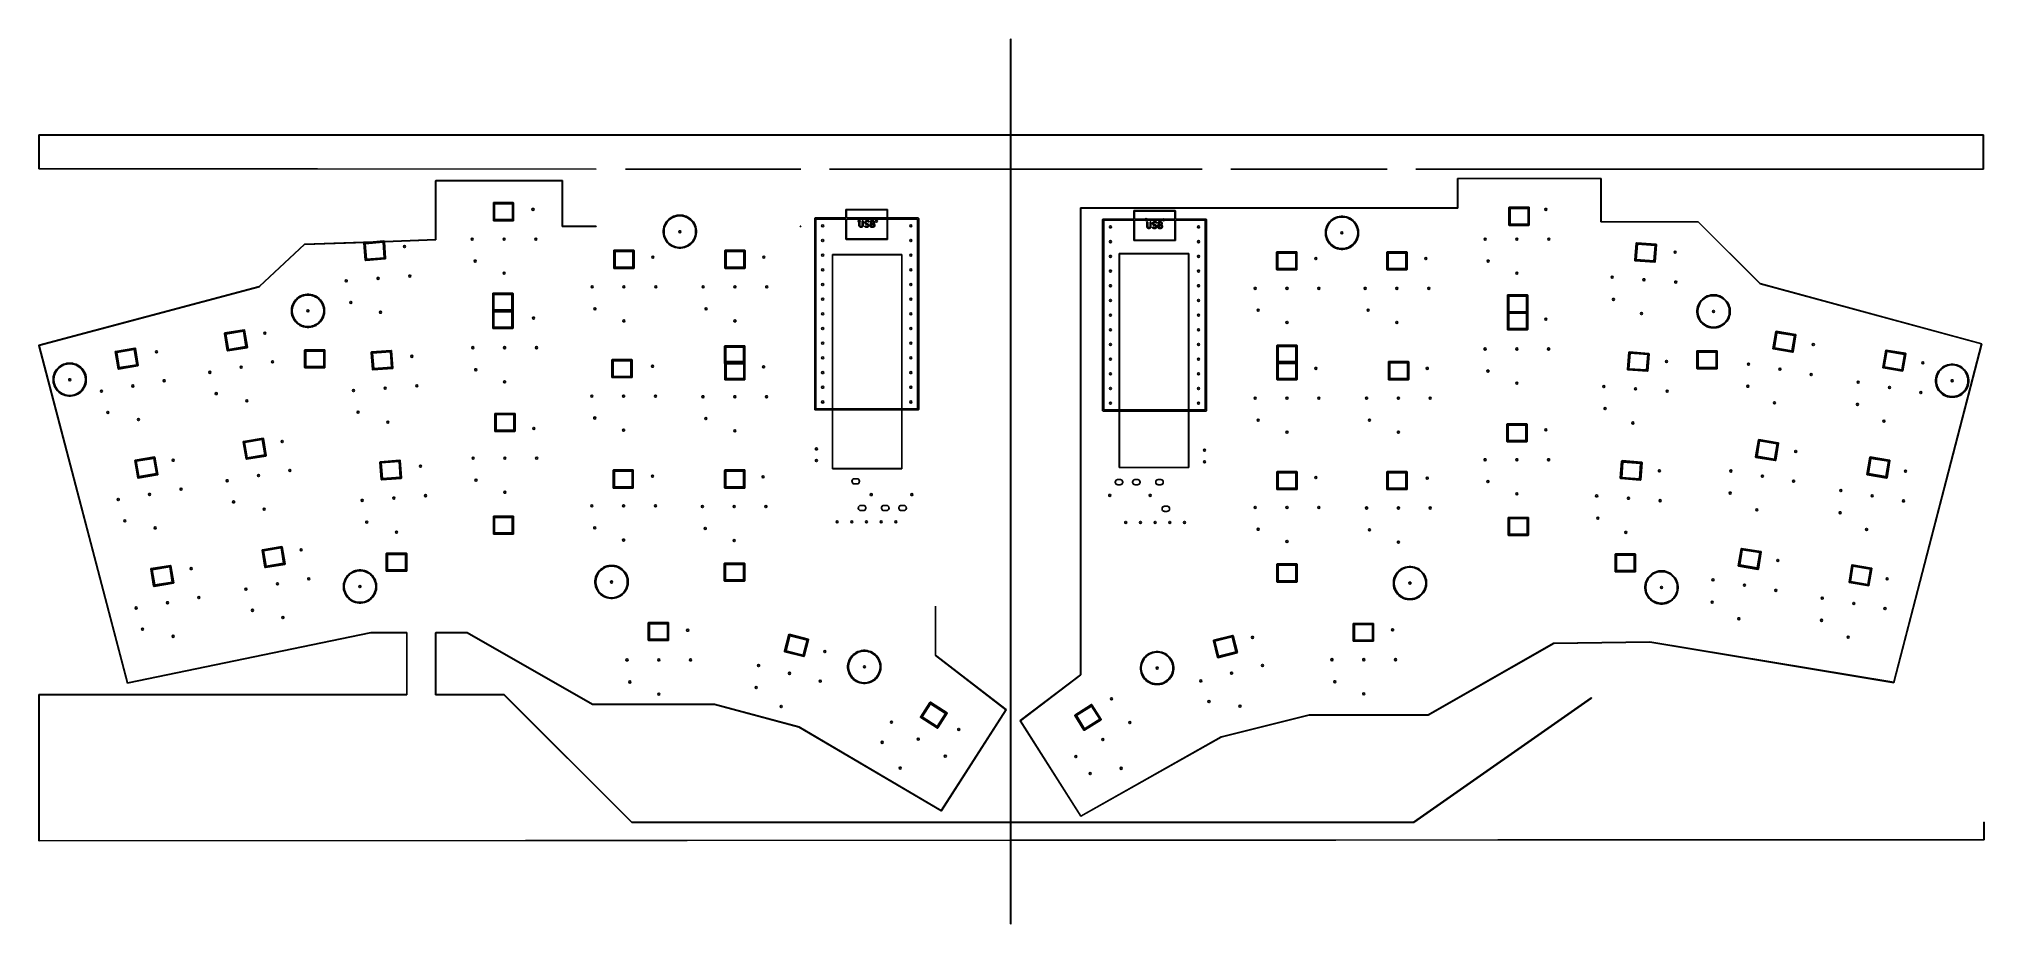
# Model space of a CAD drawing. Extents: x 2.3 to 15.6, y -7 to -1.
import ezdxf

# ---------------------------------------------------------------- set-up
doc = ezdxf.new("R2010")
doc.units = 0
doc.header["$MEASUREMENT"] = 0
doc.layers.add('BLACK', color=7, linetype='CONTINUOUS')

msp = doc.modelspace()

# ---------------------------------------------------------------- linework, layer by layer
at = {"layer": 'BLACK', "linetype": 'CONTINUOUS'}
for p, q in [((8.963, -1.02), (8.964, -1.019)), ((8.963, -7.045), (8.963, -1.02)), ((8.964, -1.019), (8.965, -1.018)), ((8.965, -1.018), (8.966, -1.018)), ((8.966, -1.018), (8.967, -1.019)), ((8.967, -1.019), (8.967, -1.02)), ((8.967, -1.02), (8.967, -7.045)), ((2.349, -1.673), (2.35, -1.672)), ((2.349, -1.902), (2.349, -1.673)), ((2.349, -1.673), (2.349, -1.673)), ((2.35, -1.672), (2.35, -1.672)), ((2.35, -1.672), (15.587, -1.672)), ((15.586, -1.674), (2.351, -1.674)), ((2.351, -1.674), (2.351, -1.901)), ((15.586, -1.905), (15.586, -1.674)), ((15.587, -1.672), (15.588, -1.673)), ((15.587, -1.672), (15.587, -1.672)), ((15.588, -1.673), (15.588, -1.673)), ((15.588, -1.673), (15.588, -1.906)), ((2.35, -1.902), (2.349, -1.902)), ((2.349, -1.902), (2.349, -1.902)), ((2.349, -1.902), (2.349, -1.902)), ((2.349, -1.902), (2.349, -1.902)), ((2.349, -1.902), (2.349, -1.902)), ((2.35, -1.903), (2.35, -1.902)), ((2.35, -1.902), (2.35, -1.902)), ((2.35, -1.902), (2.35, -1.902)), ((2.35, -1.902), (2.35, -1.902)), ((2.35, -1.902), (2.35, -1.902)), ((6.142, -1.906), (2.35, -1.903)), ((2.351, -1.901), (6.142, -1.905)), ((5.05, -1.984), (5.051, -1.983)), ((5.05, -2.385), (5.05, -1.984)), ((5.05, -1.984), (5.05, -1.984)), ((5.051, -1.983), (5.051, -1.983)), ((5.051, -1.983), (5.913, -1.983)), ((5.912, -1.985), (5.052, -1.985)), ((5.052, -1.985), (5.052, -2.386)), ((5.912, -2.295), (5.912, -1.985)), ((5.913, -1.983), (5.914, -1.983)), ((5.914, -1.983), (5.914, -1.984)), ((5.914, -1.984), (5.914, -1.984)), ((5.914, -1.984), (5.914, -2.294)), ((6.142, -1.905), (6.142, -1.905)), ((6.142, -1.905), (6.143, -1.905)), ((6.143, -1.906), (6.142, -1.906)), ((6.142, -1.906), (6.142, -1.906)), ((6.143, -1.905), (6.143, -1.906)), ((6.342, -1.906), (6.342, -1.905)), ((6.342, -1.905), (6.342, -1.905)), ((6.342, -1.905), (6.343, -1.905)), ((6.343, -1.906), (6.342, -1.906)), ((6.342, -1.906), (6.342, -1.906)), ((6.343, -1.905), (7.535, -1.905)), ((7.535, -1.906), (6.343, -1.906)), ((7.535, -1.905), (7.536, -1.905)), ((7.536, -1.906), (7.535, -1.906)), ((7.536, -1.905), (7.536, -1.905)), ((7.536, -1.905), (7.536, -1.906)), ((7.536, -1.906), (7.536, -1.906)), ((7.731, -1.906), (7.731, -1.905)), ((7.731, -1.905), (7.732, -1.905)), ((7.732, -1.906), (7.731, -1.906)), ((7.732, -1.905), (7.732, -1.905)), ((7.732, -1.905), (7.894, -1.905)), ((7.894, -1.906), (7.732, -1.906)), ((7.732, -1.906), (7.732, -1.906)), ((7.894, -1.905), (10.268, -1.905)), ((10.268, -1.906), (7.894, -1.906)), ((10.268, -1.905), (10.268, -1.905)), ((10.268, -1.905), (10.269, -1.905)), ((10.269, -1.906), (10.268, -1.906)), ((10.268, -1.906), (10.268, -1.906)), ((10.269, -1.905), (10.269, -1.906)), ((10.464, -1.906), (10.464, -1.905)), ((10.464, -1.905), (10.464, -1.905)), ((10.464, -1.905), (10.465, -1.905)), ((10.465, -1.906), (10.464, -1.906)), ((10.464, -1.906), (10.464, -1.906)), ((10.465, -1.905), (10.524, -1.905)), ((10.524, -1.906), (10.465, -1.906)), ((10.524, -1.905), (11.528, -1.905)), ((11.528, -1.906), (10.524, -1.906)), ((11.528, -1.905), (11.528, -1.905)), ((11.528, -1.905), (11.528, -1.905)), ((11.528, -1.905), (11.528, -1.906)), ((11.528, -1.906), (11.528, -1.906)), ((11.528, -1.906), (11.528, -1.906)), ((11.724, -1.906), (11.724, -1.905)), ((11.724, -1.905), (11.724, -1.905)), ((11.724, -1.905), (11.724, -1.905)), ((11.724, -1.905), (11.898, -1.905)), ((11.898, -1.906), (11.724, -1.906)), ((11.724, -1.906), (11.724, -1.906)), ((11.724, -1.906), (11.724, -1.906)), ((11.898, -1.905), (15.586, -1.905)), ((15.587, -1.906), (11.898, -1.906)), ((12.007, -1.969), (12.007, -1.968)), ((12.007, -1.968), (12.007, -1.968)), ((12.007, -1.968), (12.008, -1.968)), ((12.007, -2.168), (12.007, -1.969)), ((12.008, -1.968), (12.874, -1.968)), ((12.009, -1.969), (12.009, -2.169)), ((12.874, -1.969), (12.009, -1.969)), ((12.874, -1.968), (12.983, -1.968)), ((12.982, -1.969), (12.874, -1.969)), ((12.982, -2.264), (12.982, -1.969)), ((12.983, -1.968), (12.983, -1.968)), ((12.983, -1.968), (12.984, -1.968)), ((12.984, -1.968), (12.984, -1.969)), ((12.984, -1.969), (12.984, -2.263)), ((15.588, -1.906), (15.587, -1.906)), ((15.587, -1.906), (15.587, -1.906)), ((15.588, -1.906), (15.588, -1.906)), ((5.443, -2.135), (5.444, -2.134)), ((5.443, -2.136), (5.443, -2.135)), ((5.443, -2.254), (5.443, -2.136)), ((5.444, -2.134), (5.445, -2.133)), ((5.445, -2.133), (5.579, -2.133)), ((5.447, -2.139), (5.448, -2.138)), ((5.447, -2.14), (5.447, -2.139)), ((5.447, -2.25), (5.447, -2.14)), ((5.447, -2.251), (5.447, -2.25)), ((5.448, -2.252), (5.447, -2.251)), ((5.448, -2.138), (5.449, -2.137)), ((5.448, -2.138), (5.448, -2.252)), ((5.577, -2.138), (5.448, -2.138)), ((5.449, -2.137), (5.575, -2.137)), ((5.452, -2.142), (5.452, -2.248)), ((5.573, -2.142), (5.452, -2.142)), ((5.452, -2.248), (5.573, -2.248)), ((5.573, -2.248), (5.573, -2.142)), ((5.575, -2.137), (5.576, -2.138)), ((5.576, -2.138), (5.577, -2.139)), ((5.577, -2.251), (5.576, -2.252)), ((5.577, -2.252), (5.577, -2.138)), ((5.577, -2.139), (5.578, -2.14)), ((5.578, -2.25), (5.577, -2.251)), ((5.578, -2.14), (5.578, -2.25)), ((5.579, -2.133), (5.58, -2.134)), ((5.58, -2.134), (5.581, -2.135)), ((5.581, -2.135), (5.581, -2.136)), ((5.581, -2.136), (5.581, -2.254)), ((6.628, -2.255), (6.637, -2.246)), ((6.641, -2.251), (6.632, -2.259)), ((6.637, -2.246), (6.647, -2.238)), ((6.65, -2.243), (6.641, -2.251)), ((6.647, -2.238), (6.658, -2.232)), ((6.661, -2.237), (6.65, -2.243)), ((6.658, -2.232), (6.669, -2.226)), ((6.671, -2.231), (6.661, -2.237)), ((6.669, -2.226), (6.681, -2.222)), ((6.683, -2.227), (6.671, -2.231)), ((6.681, -2.222), (6.694, -2.219)), ((6.695, -2.225), (6.683, -2.227)), ((6.694, -2.219), (6.706, -2.218)), ((6.707, -2.223), (6.695, -2.225)), ((6.706, -2.218), (6.719, -2.218)), ((6.719, -2.223), (6.707, -2.223)), ((6.719, -2.218), (6.732, -2.219)), ((6.731, -2.225), (6.719, -2.223)), ((6.742, -2.227), (6.731, -2.225)), ((6.732, -2.219), (6.744, -2.222)), ((6.754, -2.231), (6.742, -2.227)), ((6.744, -2.222), (6.756, -2.226)), ((6.765, -2.237), (6.754, -2.231)), ((6.756, -2.226), (6.767, -2.232)), ((6.775, -2.243), (6.765, -2.237)), ((6.767, -2.232), (6.778, -2.238)), ((6.784, -2.251), (6.775, -2.243)), ((6.778, -2.238), (6.788, -2.246)), ((6.793, -2.259), (6.784, -2.251)), ((6.788, -2.246), (6.797, -2.255)), ((7.631, -2.241), (7.632, -2.239)), ((7.631, -3.541), (7.631, -2.241)), ((7.631, -2.241), (7.631, -2.241)), ((7.632, -2.239), (7.633, -2.238)), ((7.633, -2.238), (7.634, -2.237)), ((7.634, -2.237), (7.635, -2.237)), ((7.635, -2.237), (7.843, -2.237)), ((7.843, -2.245), (7.639, -2.245)), ((7.639, -2.245), (7.639, -3.537)), ((7.843, -2.181), (7.845, -2.18)), ((7.843, -2.237), (7.843, -2.181)), ((7.843, -2.181), (7.843, -2.181)), ((7.843, -2.382), (7.843, -2.245)), ((7.845, -2.18), (7.845, -2.18)), ((7.845, -2.18), (8.125, -2.18)), ((7.847, -2.183), (7.847, -2.237)), ((8.123, -2.183), (7.847, -2.183)), ((7.847, -2.237), (8.123, -2.237)), ((7.847, -2.245), (7.847, -2.38)), ((8.123, -2.245), (7.847, -2.245)), ((8.123, -2.237), (8.123, -2.183)), ((8.123, -2.38), (8.123, -2.245)), ((8.125, -2.18), (8.126, -2.18)), ((8.126, -2.18), (8.127, -2.181)), ((8.127, -2.181), (8.127, -2.181)), ((8.127, -2.181), (8.127, -2.237)), ((8.127, -2.237), (8.335, -2.237)), ((8.127, -2.245), (8.127, -2.382)), ((8.331, -2.245), (8.127, -2.245)), ((8.331, -3.537), (8.331, -2.245)), ((8.335, -2.237), (8.336, -2.237)), ((8.336, -2.237), (8.337, -2.238)), ((8.337, -2.238), (8.338, -2.239)), ((8.338, -2.239), (8.339, -2.241)), ((8.339, -2.241), (8.339, -2.241)), ((8.339, -2.241), (8.339, -3.541)), ((9.44, -2.169), (9.441, -2.168)), ((9.44, -5.349), (9.44, -2.169)), ((9.44, -2.169), (9.44, -2.169)), ((9.441, -2.168), (9.441, -2.168)), ((9.441, -2.168), (10.362, -2.168)), ((10.362, -2.17), (9.442, -2.17)), ((9.442, -2.17), (9.442, -5.349)), ((9.59, -2.248), (9.591, -2.247)), ((9.59, -2.249), (9.59, -2.248)), ((9.59, -3.549), (9.59, -2.249)), ((9.591, -2.247), (9.592, -2.245)), ((9.592, -2.245), (9.594, -2.245)), ((9.594, -2.245), (9.594, -2.245)), ((9.594, -2.245), (9.803, -2.245)), ((9.803, -2.188), (9.804, -2.187)), ((9.803, -2.189), (9.803, -2.188)), ((9.803, -2.245), (9.803, -2.189)), ((9.804, -2.187), (9.805, -2.187)), ((9.805, -2.187), (10.084, -2.187)), ((9.807, -2.191), (9.807, -2.245)), ((10.082, -2.191), (9.807, -2.191)), ((9.807, -2.245), (10.082, -2.245)), ((10.082, -2.245), (10.082, -2.191)), ((10.084, -2.187), (10.085, -2.187)), ((10.085, -2.187), (10.086, -2.188)), ((10.086, -2.188), (10.086, -2.189)), ((10.086, -2.189), (10.086, -2.245)), ((10.086, -2.245), (10.294, -2.245)), ((10.294, -2.245), (10.295, -2.245)), ((10.295, -2.245), (10.296, -2.245)), ((10.296, -2.245), (10.298, -2.247)), ((10.298, -2.247), (10.298, -2.248)), ((10.298, -2.248), (10.298, -2.249)), ((10.298, -2.249), (10.298, -3.549)), ((10.362, -2.168), (12.007, -2.168)), ((12.008, -2.17), (10.362, -2.17)), ((11.145, -2.254), (11.155, -2.246)), ((11.158, -2.251), (11.149, -2.258)), ((11.155, -2.246), (11.166, -2.24)), ((11.168, -2.245), (11.158, -2.251)), ((11.166, -2.24), (11.177, -2.234)), ((11.179, -2.239), (11.168, -2.245)), ((11.177, -2.234), (11.189, -2.23)), ((11.191, -2.235), (11.179, -2.239)), ((11.189, -2.23), (11.202, -2.227)), ((11.202, -2.233), (11.191, -2.235)), ((11.202, -2.227), (11.214, -2.226)), ((11.214, -2.231), (11.202, -2.233)), ((11.214, -2.226), (11.227, -2.226)), ((11.226, -2.231), (11.214, -2.231)), ((11.238, -2.233), (11.226, -2.231)), ((11.227, -2.226), (11.239, -2.227)), ((11.25, -2.235), (11.238, -2.233)), ((11.239, -2.227), (11.252, -2.23)), ((11.262, -2.239), (11.25, -2.235)), ((11.252, -2.23), (11.264, -2.234)), ((11.272, -2.245), (11.262, -2.239)), ((11.264, -2.234), (11.275, -2.24)), ((11.283, -2.251), (11.272, -2.245)), ((11.275, -2.24), (11.286, -2.246)), ((11.292, -2.258), (11.283, -2.251)), ((11.286, -2.246), (11.296, -2.254)), ((12.009, -2.17), (12.008, -2.17)), ((12.008, -2.17), (12.008, -2.17)), ((12.009, -2.169), (12.009, -2.17)), ((12.357, -2.166), (12.358, -2.165)), ((12.357, -2.167), (12.357, -2.166)), ((12.357, -2.285), (12.357, -2.167)), ((12.358, -2.165), (12.359, -2.165)), ((12.359, -2.165), (12.493, -2.165)), ((12.361, -2.17), (12.362, -2.169)), ((12.361, -2.171), (12.361, -2.17)), ((12.361, -2.281), (12.361, -2.171)), ((12.362, -2.169), (12.363, -2.169)), ((12.362, -2.169), (12.362, -2.283)), ((12.491, -2.169), (12.362, -2.169)), ((12.363, -2.169), (12.489, -2.169)), ((12.366, -2.173), (12.366, -2.279)), ((12.487, -2.173), (12.366, -2.173)), ((12.487, -2.279), (12.487, -2.173)), ((12.489, -2.169), (12.49, -2.169)), ((12.49, -2.169), (12.491, -2.17)), ((12.491, -2.283), (12.491, -2.169)), ((12.491, -2.17), (12.492, -2.171)), ((12.492, -2.171), (12.492, -2.281)), ((12.493, -2.165), (12.494, -2.165)), ((12.494, -2.165), (12.495, -2.166)), ((12.495, -2.166), (12.495, -2.167)), ((12.495, -2.167), (12.495, -2.285)), ((5.443, -2.255), (5.443, -2.254)), ((5.444, -2.256), (5.443, -2.255)), ((5.445, -2.256), (5.444, -2.256)), ((5.579, -2.256), (5.445, -2.256)), ((5.449, -2.252), (5.448, -2.252)), ((5.448, -2.252), (5.577, -2.252)), ((5.575, -2.252), (5.449, -2.252)), ((5.576, -2.252), (5.575, -2.252)), ((5.58, -2.256), (5.579, -2.256)), ((5.581, -2.255), (5.58, -2.256)), ((5.581, -2.254), (5.581, -2.255)), ((5.912, -2.296), (5.912, -2.295)), ((5.913, -2.296), (5.912, -2.296)), ((6.142, -2.296), (5.913, -2.296)), ((5.913, -2.296), (5.913, -2.296)), ((5.914, -2.294), (6.142, -2.294)), ((6.142, -2.294), (6.142, -2.294)), ((6.142, -2.294), (6.143, -2.295)), ((6.143, -2.296), (6.142, -2.296)), ((6.142, -2.296), (6.142, -2.296)), ((6.143, -2.295), (6.143, -2.296)), ((6.6, -2.324), (6.601, -2.312)), ((6.6, -2.325), (6.6, -2.324)), ((6.6, -2.337), (6.6, -2.325)), ((6.601, -2.35), (6.6, -2.337)), ((6.601, -2.312), (6.604, -2.299)), ((6.604, -2.362), (6.601, -2.35)), ((6.604, -2.299), (6.608, -2.287)), ((6.608, -2.374), (6.604, -2.362)), ((6.607, -2.313), (6.605, -2.325)), ((6.605, -2.325), (6.605, -2.337)), ((6.605, -2.337), (6.607, -2.349)), ((6.609, -2.301), (6.607, -2.313)), ((6.607, -2.349), (6.609, -2.36)), ((6.608, -2.287), (6.614, -2.276)), ((6.614, -2.385), (6.608, -2.374)), ((6.613, -2.29), (6.609, -2.301)), ((6.609, -2.36), (6.613, -2.372)), ((6.619, -2.279), (6.613, -2.29)), ((6.613, -2.372), (6.619, -2.383)), ((6.614, -2.276), (6.62, -2.265)), ((6.625, -2.269), (6.619, -2.279)), ((6.619, -2.383), (6.625, -2.393)), ((6.62, -2.265), (6.628, -2.255)), ((6.632, -2.259), (6.625, -2.269)), ((6.8, -2.269), (6.793, -2.259)), ((6.797, -2.255), (6.805, -2.265)), ((6.807, -2.279), (6.8, -2.269)), ((6.8, -2.393), (6.807, -2.383)), ((6.805, -2.265), (6.812, -2.276)), ((6.812, -2.29), (6.807, -2.279)), ((6.807, -2.383), (6.812, -2.372)), ((6.812, -2.276), (6.817, -2.287)), ((6.816, -2.301), (6.812, -2.29)), ((6.812, -2.372), (6.816, -2.36)), ((6.817, -2.374), (6.812, -2.385)), ((6.819, -2.313), (6.816, -2.301)), ((6.816, -2.36), (6.819, -2.349)), ((6.817, -2.287), (6.821, -2.299)), ((6.821, -2.362), (6.817, -2.374)), ((6.82, -2.325), (6.819, -2.313)), ((6.819, -2.349), (6.82, -2.337)), ((6.82, -2.337), (6.82, -2.325)), ((6.821, -2.299), (6.824, -2.312)), ((6.824, -2.35), (6.821, -2.362)), ((6.824, -2.312), (6.826, -2.324)), ((6.826, -2.337), (6.824, -2.35)), ((6.826, -2.324), (6.826, -2.337)), ((7.531, -2.295), (7.531, -2.294)), ((7.531, -2.294), (7.531, -2.294)), ((7.531, -2.294), (7.535, -2.294)), ((7.531, -2.296), (7.531, -2.295)), ((7.535, -2.296), (7.531, -2.296)), ((7.531, -2.296), (7.531, -2.296)), ((7.531, -2.296), (7.531, -2.296)), ((7.535, -2.294), (7.536, -2.294)), ((7.536, -2.296), (7.535, -2.296)), ((7.536, -2.294), (7.536, -2.295)), ((7.536, -2.295), (7.536, -2.296)), ((7.536, -2.296), (7.536, -2.296)), ((7.843, -2.383), (7.843, -2.382)), ((7.845, -2.384), (7.843, -2.383)), ((7.847, -2.38), (8.123, -2.38)), ((7.932, -2.258), (7.933, -2.257)), ((7.932, -2.259), (7.932, -2.258)), ((7.932, -2.291), (7.932, -2.259)), ((7.933, -2.292), (7.932, -2.291)), ((7.932, -2.291), (7.932, -2.291)), ((7.933, -2.257), (7.934, -2.257)), ((7.935, -2.296), (7.933, -2.292)), ((7.933, -2.292), (7.933, -2.292)), ((7.933, -2.292), (7.933, -2.292)), ((7.934, -2.257), (7.935, -2.256)), ((7.935, -2.256), (7.936, -2.256)), ((7.935, -2.297), (7.935, -2.296)), ((7.935, -2.296), (7.935, -2.296)), ((7.935, -2.296), (7.935, -2.296)), ((7.935, -2.296), (7.935, -2.296)), ((7.935, -2.296), (7.935, -2.296)), ((7.937, -2.299), (7.935, -2.297)), ((7.935, -2.297), (7.935, -2.297)), ((7.936, -2.256), (7.937, -2.257)), ((7.937, -2.257), (7.938, -2.257)), ((7.938, -2.299), (7.937, -2.299)), ((7.937, -2.299), (7.937, -2.299)), ((7.937, -2.299), (7.937, -2.299)), ((7.937, -2.299), (7.937, -2.299)), ((7.937, -2.299), (7.937, -2.299)), ((7.938, -2.257), (7.938, -2.258)), ((7.938, -2.258), (7.938, -2.259)), ((7.938, -2.259), (7.938, -2.29)), ((7.938, -2.29), (7.94, -2.293)), ((7.942, -2.301), (7.938, -2.299)), ((7.938, -2.299), (7.938, -2.299)), ((7.94, -2.293), (7.941, -2.294)), ((7.941, -2.294), (7.944, -2.295)), ((7.943, -2.301), (7.942, -2.301)), ((7.942, -2.301), (7.942, -2.301)), ((7.942, -2.301), (7.942, -2.301)), ((7.942, -2.301), (7.942, -2.301)), ((7.95, -2.301), (7.943, -2.301)), ((7.944, -2.295), (7.95, -2.295)), ((7.95, -2.295), (7.952, -2.294)), ((7.951, -2.301), (7.95, -2.301)), ((7.952, -2.301), (7.951, -2.301)), ((7.951, -2.301), (7.951, -2.301)), ((7.951, -2.301), (7.951, -2.301)), ((7.952, -2.294), (7.954, -2.293)), ((7.955, -2.299), (7.952, -2.301)), ((7.954, -2.293), (7.955, -2.29)), ((7.955, -2.258), (7.955, -2.257)), ((7.955, -2.257), (7.956, -2.257)), ((7.955, -2.259), (7.955, -2.258)), ((7.955, -2.29), (7.955, -2.259)), ((7.956, -2.299), (7.955, -2.299)), ((7.956, -2.257), (7.957, -2.256)), ((7.958, -2.297), (7.956, -2.299)), ((7.956, -2.299), (7.956, -2.299)), ((7.956, -2.299), (7.956, -2.299)), ((7.956, -2.299), (7.956, -2.299)), ((7.956, -2.299), (7.956, -2.299)), ((7.956, -2.299), (7.956, -2.299)), ((7.957, -2.256), (7.958, -2.256)), ((7.958, -2.256), (7.959, -2.257)), ((7.959, -2.296), (7.958, -2.296)), ((7.958, -2.296), (7.958, -2.296)), ((7.958, -2.296), (7.958, -2.296)), ((7.958, -2.296), (7.958, -2.296)), ((7.958, -2.296), (7.958, -2.297)), ((7.958, -2.297), (7.958, -2.297)), ((7.959, -2.257), (7.96, -2.257)), ((7.96, -2.292), (7.959, -2.296)), ((7.96, -2.257), (7.961, -2.258)), ((7.961, -2.292), (7.96, -2.292)), ((7.961, -2.258), (7.961, -2.259)), ((7.961, -2.259), (7.961, -2.291)), ((7.961, -2.291), (7.961, -2.291)), ((7.961, -2.291), (7.961, -2.292)), ((7.961, -2.292), (7.961, -2.292)), ((7.972, -2.265), (7.974, -2.261)), ((7.972, -2.266), (7.972, -2.265)), ((7.972, -2.267), (7.972, -2.266)), ((7.972, -2.266), (7.972, -2.266)), ((7.972, -2.266), (7.972, -2.266)), ((7.972, -2.27), (7.972, -2.267)), ((7.972, -2.271), (7.972, -2.27)), ((7.972, -2.272), (7.972, -2.271)), ((7.972, -2.271), (7.972, -2.271)), ((7.972, -2.271), (7.972, -2.271)), ((7.974, -2.275), (7.972, -2.272)), ((7.972, -2.295), (7.973, -2.294)), ((7.972, -2.296), (7.972, -2.295)), ((7.972, -2.297), (7.972, -2.296)), ((7.972, -2.298), (7.972, -2.297)), ((7.973, -2.299), (7.972, -2.298)), ((7.973, -2.294), (7.974, -2.294)), ((7.974, -2.299), (7.973, -2.299)), ((7.974, -2.261), (7.974, -2.261)), ((7.974, -2.261), (7.974, -2.261)), ((7.974, -2.261), (7.974, -2.261)), ((7.974, -2.261), (7.974, -2.261)), ((7.974, -2.261), (7.974, -2.261)), ((7.974, -2.261), (7.975, -2.261)), ((7.974, -2.276), (7.974, -2.275)), ((7.975, -2.276), (7.974, -2.276)), ((7.974, -2.276), (7.974, -2.276)), ((7.974, -2.276), (7.974, -2.276)), ((7.974, -2.276), (7.974, -2.276)), ((7.974, -2.276), (7.974, -2.276)), ((7.974, -2.294), (7.975, -2.294)), ((7.979, -2.301), (7.974, -2.299)), ((7.975, -2.261), (7.976, -2.259)), ((7.976, -2.278), (7.975, -2.276)), ((7.975, -2.294), (7.976, -2.294)), ((7.976, -2.259), (7.977, -2.259)), ((7.977, -2.278), (7.976, -2.278)), ((7.976, -2.294), (7.981, -2.295)), ((7.977, -2.258), (7.981, -2.256)), ((7.977, -2.259), (7.977, -2.258)), ((7.977, -2.258), (7.977, -2.258)), ((7.977, -2.258), (7.977, -2.258)), ((7.977, -2.259), (7.977, -2.259)), ((7.977, -2.259), (7.977, -2.259)), ((7.977, -2.279), (7.977, -2.278)), ((7.977, -2.278), (7.977, -2.278)), ((7.977, -2.278), (7.977, -2.278)), ((7.977, -2.278), (7.977, -2.278)), ((7.977, -2.278), (7.977, -2.278)), ((7.981, -2.28), (7.977, -2.279)), ((7.979, -2.265), (7.978, -2.267)), ((7.978, -2.267), (7.978, -2.27)), ((7.978, -2.27), (7.979, -2.272)), ((7.98, -2.263), (7.979, -2.265)), ((7.979, -2.272), (7.98, -2.273)), ((7.98, -2.301), (7.979, -2.301)), ((7.983, -2.262), (7.98, -2.263)), ((7.98, -2.273), (7.983, -2.275)), ((7.99, -2.301), (7.98, -2.301)), ((7.98, -2.301), (7.98, -2.301)), ((7.98, -2.301), (7.98, -2.301)), ((7.98, -2.301), (7.98, -2.301)), ((7.98, -2.301), (7.98, -2.301)), ((7.98, -2.301), (7.98, -2.301)), ((7.981, -2.256), (7.981, -2.256)), ((7.981, -2.256), (7.982, -2.256)), ((7.981, -2.281), (7.981, -2.28)), ((7.981, -2.28), (7.981, -2.28)), ((7.981, -2.28), (7.981, -2.28)), ((7.982, -2.281), (7.981, -2.281)), ((7.981, -2.281), (7.981, -2.281)), ((7.981, -2.281), (7.981, -2.281)), ((7.981, -2.295), (7.989, -2.295)), ((7.982, -2.256), (7.982, -2.256)), ((7.982, -2.256), (7.982, -2.256)), ((7.982, -2.256), (7.992, -2.256)), ((7.989, -2.282), (7.982, -2.281)), ((7.991, -2.262), (7.983, -2.262)), ((7.983, -2.275), (7.99, -2.277)), ((7.992, -2.284), (7.989, -2.282)), ((7.989, -2.295), (7.992, -2.294)), ((7.99, -2.277), (7.99, -2.277)), ((7.99, -2.277), (7.991, -2.277)), ((7.991, -2.301), (7.99, -2.301)), ((7.99, -2.301), (7.99, -2.301)), ((7.99, -2.301), (7.99, -2.301)), ((7.996, -2.264), (7.991, -2.262)), ((7.991, -2.277), (7.991, -2.277)), ((7.991, -2.277), (7.991, -2.277)), ((7.991, -2.277), (7.991, -2.277)), ((7.991, -2.277), (7.991, -2.277)), ((7.991, -2.277), (7.995, -2.279)), ((7.995, -2.299), (7.991, -2.301)), ((7.991, -2.301), (7.991, -2.301)), ((7.992, -2.256), (7.992, -2.256)), ((7.992, -2.256), (7.992, -2.256)), ((7.992, -2.256), (7.992, -2.256)), ((7.992, -2.256), (7.992, -2.256)), ((7.992, -2.256), (7.993, -2.256)), ((7.992, -2.256), (7.992, -2.256)), ((7.993, -2.285), (7.992, -2.284)), ((7.992, -2.294), (7.993, -2.293)), ((7.993, -2.256), (7.998, -2.258)), ((7.994, -2.288), (7.993, -2.285)), ((7.993, -2.293), (7.994, -2.29)), ((7.994, -2.29), (7.994, -2.288)), ((7.995, -2.279), (7.995, -2.279)), ((7.995, -2.279), (7.995, -2.279)), ((7.995, -2.279), (7.995, -2.279)), ((7.995, -2.279), (7.995, -2.279)), ((7.995, -2.279), (7.995, -2.279)), ((7.995, -2.279), (7.996, -2.279)), ((7.996, -2.299), (7.995, -2.299)), ((7.995, -2.299), (7.995, -2.299)), ((7.995, -2.299), (7.995, -2.299)), ((7.995, -2.299), (7.995, -2.299)), ((7.995, -2.299), (7.995, -2.299)), ((7.995, -2.299), (7.995, -2.299)), ((7.997, -2.264), (7.996, -2.264)), ((7.996, -2.279), (7.997, -2.281)), ((7.997, -2.297), (7.996, -2.299)), ((7.998, -2.264), (7.997, -2.264)), ((7.997, -2.281), (7.998, -2.282)), ((7.998, -2.297), (7.997, -2.297)), ((7.998, -2.258), (7.999, -2.258)), ((7.999, -2.263), (7.998, -2.264)), ((7.998, -2.282), (7.998, -2.282)), ((7.998, -2.282), (7.998, -2.282)), ((7.998, -2.282), (7.998, -2.282)), ((7.998, -2.282), (7.998, -2.282)), ((7.998, -2.282), (7.998, -2.282)), ((7.998, -2.282), (8, -2.286)), ((8, -2.292), (7.998, -2.296)), ((7.998, -2.296), (7.998, -2.296)), ((7.998, -2.296), (7.998, -2.296)), ((7.998, -2.296), (7.998, -2.296)), ((7.998, -2.296), (7.998, -2.296)), ((7.998, -2.296), (7.998, -2.297)), ((7.999, -2.258), (8, -2.259)), ((8, -2.262), (7.999, -2.263)), ((8, -2.259), (8, -2.26)), ((8, -2.26), (8, -2.261)), ((8, -2.261), (8, -2.262)), ((8, -2.286), (8, -2.286)), ((8, -2.286), (8, -2.286)), ((8, -2.286), (8, -2.287)), ((8, -2.287), (8, -2.287)), ((8, -2.287), (8, -2.291)), ((8, -2.291), (8, -2.291)), ((8, -2.291), (8, -2.292)), ((8, -2.292), (8, -2.292)), ((8, -2.292), (8, -2.292)), ((8.011, -2.258), (8.012, -2.257)), ((8.011, -2.259), (8.011, -2.258)), ((8.011, -2.298), (8.011, -2.259)), ((8.011, -2.299), (8.011, -2.298)), ((8.012, -2.3), (8.011, -2.299)), ((8.012, -2.257), (8.014, -2.256)), ((8.012, -2.257), (8.012, -2.257)), ((8.012, -2.301), (8.012, -2.3)), ((8.014, -2.301), (8.012, -2.301)), ((8.014, -2.256), (8.014, -2.256)), ((8.014, -2.256), (8.027, -2.256)), ((8.029, -2.301), (8.014, -2.301)), ((8.014, -2.301), (8.014, -2.301)), ((8.027, -2.262), (8.017, -2.262)), ((8.017, -2.262), (8.017, -2.275)), ((8.017, -2.275), (8.027, -2.275)), ((8.027, -2.281), (8.017, -2.281)), ((8.017, -2.281), (8.017, -2.295)), ((8.017, -2.295), (8.028, -2.295)), ((8.027, -2.256), (8.028, -2.256)), ((8.029, -2.263), (8.027, -2.262)), ((8.027, -2.275), (8.029, -2.273)), ((8.031, -2.282), (8.027, -2.281)), ((8.028, -2.256), (8.028, -2.256)), ((8.028, -2.256), (8.028, -2.256)), ((8.028, -2.256), (8.029, -2.256)), ((8.028, -2.295), (8.031, -2.294)), ((8.029, -2.256), (8.032, -2.258)), ((8.03, -2.265), (8.029, -2.263)), ((8.029, -2.273), (8.03, -2.272)), ((8.03, -2.301), (8.029, -2.301)), ((8.032, -2.267), (8.03, -2.265)), ((8.03, -2.272), (8.032, -2.27)), ((8.034, -2.299), (8.03, -2.301)), ((8.03, -2.301), (8.03, -2.301)), ((8.03, -2.301), (8.03, -2.301)), ((8.03, -2.301), (8.03, -2.301)), ((8.032, -2.283), (8.031, -2.282)), ((8.031, -2.294), (8.032, -2.293)), ((8.032, -2.258), (8.033, -2.258)), ((8.032, -2.27), (8.032, -2.267)), ((8.034, -2.286), (8.032, -2.283)), ((8.032, -2.293), (8.034, -2.29)), ((8.033, -2.258), (8.033, -2.258)), ((8.033, -2.258), (8.033, -2.259)), ((8.033, -2.259), (8.033, -2.259)), ((8.033, -2.259), (8.033, -2.259)), ((8.033, -2.259), (8.033, -2.259)), ((8.033, -2.259), (8.035, -2.261)), ((8.035, -2.276), (8.034, -2.277)), ((8.034, -2.277), (8.034, -2.277)), ((8.034, -2.277), (8.034, -2.277)), ((8.034, -2.277), (8.034, -2.277)), ((8.034, -2.277), (8.035, -2.278)), ((8.034, -2.29), (8.034, -2.286)), ((8.035, -2.299), (8.034, -2.299)), ((8.034, -2.299), (8.034, -2.299)), ((8.034, -2.299), (8.034, -2.299)), ((8.035, -2.261), (8.035, -2.261)), ((8.035, -2.261), (8.035, -2.261)), ((8.035, -2.261), (8.035, -2.261)), ((8.035, -2.261), (8.035, -2.261)), ((8.035, -2.261), (8.035, -2.261)), ((8.035, -2.261), (8.035, -2.261)), ((8.035, -2.261), (8.037, -2.265)), ((8.037, -2.272), (8.035, -2.275)), ((8.035, -2.275), (8.035, -2.276)), ((8.035, -2.276), (8.035, -2.276)), ((8.035, -2.276), (8.035, -2.276)), ((8.035, -2.276), (8.035, -2.276)), ((8.035, -2.276), (8.035, -2.276)), ((8.035, -2.276), (8.035, -2.276)), ((8.035, -2.278), (8.037, -2.279)), ((8.037, -2.297), (8.035, -2.299)), ((8.035, -2.299), (8.035, -2.299)), ((8.035, -2.299), (8.035, -2.299)), ((8.035, -2.299), (8.035, -2.299)), ((8.037, -2.265), (8.038, -2.266)), ((8.038, -2.271), (8.037, -2.272)), ((8.037, -2.279), (8.037, -2.28)), ((8.037, -2.28), (8.037, -2.28)), ((8.037, -2.28), (8.037, -2.28)), ((8.037, -2.28), (8.037, -2.28)), ((8.037, -2.28), (8.037, -2.28)), ((8.037, -2.28), (8.037, -2.28)), ((8.037, -2.28), (8.039, -2.284)), ((8.039, -2.292), (8.037, -2.296)), ((8.037, -2.296), (8.037, -2.296)), ((8.037, -2.296), (8.037, -2.296)), ((8.037, -2.296), (8.037, -2.296)), ((8.037, -2.296), (8.037, -2.296)), ((8.037, -2.296), (8.037, -2.297)), ((8.037, -2.297), (8.037, -2.297)), ((8.038, -2.266), (8.038, -2.266)), ((8.038, -2.266), (8.038, -2.266)), ((8.038, -2.266), (8.038, -2.267)), ((8.038, -2.267), (8.038, -2.27)), ((8.038, -2.27), (8.038, -2.271)), ((8.038, -2.271), (8.038, -2.271)), ((8.038, -2.271), (8.038, -2.271)), ((8.039, -2.284), (8.039, -2.285)), ((8.039, -2.285), (8.039, -2.285)), ((8.039, -2.285), (8.039, -2.285)), ((8.039, -2.285), (8.04, -2.285)), ((8.04, -2.291), (8.039, -2.291)), ((8.039, -2.291), (8.039, -2.292)), ((8.039, -2.292), (8.039, -2.292)), ((8.039, -2.292), (8.039, -2.292)), ((8.04, -2.285), (8.04, -2.291)), ((8.127, -2.383), (8.126, -2.384)), ((8.127, -2.382), (8.127, -2.383)), ((9.803, -2.253), (9.598, -2.253)), ((9.598, -2.253), (9.598, -3.545)), ((9.803, -2.39), (9.803, -2.253)), ((9.807, -2.253), (9.807, -2.388)), ((10.082, -2.253), (9.807, -2.253)), ((9.892, -2.265), (9.893, -2.264)), ((9.892, -2.266), (9.892, -2.265)), ((9.892, -2.298), (9.892, -2.266)), ((9.892, -2.266), (9.892, -2.266)), ((9.892, -2.299), (9.892, -2.298)), ((9.892, -2.3), (9.892, -2.299)), ((9.892, -2.299), (9.892, -2.299)), ((9.892, -2.299), (9.892, -2.299)), ((9.894, -2.303), (9.892, -2.3)), ((9.893, -2.264), (9.894, -2.264)), ((9.894, -2.264), (9.895, -2.264)), ((9.894, -2.304), (9.894, -2.303)), ((9.896, -2.306), (9.894, -2.304)), ((9.894, -2.304), (9.894, -2.304)), ((9.894, -2.304), (9.894, -2.304)), ((9.894, -2.304), (9.894, -2.304)), ((9.894, -2.304), (9.894, -2.304)), ((9.894, -2.304), (9.894, -2.304)), ((9.895, -2.264), (9.896, -2.264)), ((9.896, -2.264), (9.897, -2.265)), ((9.897, -2.306), (9.896, -2.306)), ((9.897, -2.265), (9.898, -2.266)), ((9.897, -2.307), (9.897, -2.306)), ((9.897, -2.306), (9.897, -2.306)), ((9.897, -2.306), (9.897, -2.306)), ((9.897, -2.306), (9.897, -2.306)), ((9.897, -2.306), (9.897, -2.306)), ((9.901, -2.308), (9.897, -2.307)), ((9.898, -2.266), (9.898, -2.266)), ((9.898, -2.266), (9.898, -2.298)), ((9.898, -2.298), (9.899, -2.3)), ((9.899, -2.3), (9.9, -2.301)), ((9.9, -2.301), (9.903, -2.303)), ((9.901, -2.309), (9.901, -2.308)), ((9.902, -2.309), (9.901, -2.309)), ((9.901, -2.309), (9.901, -2.309)), ((9.91, -2.309), (9.902, -2.309)), ((9.902, -2.309), (9.902, -2.309)), ((9.903, -2.303), (9.909, -2.303)), ((9.909, -2.303), (9.912, -2.301)), ((9.911, -2.308), (9.91, -2.309)), ((9.91, -2.309), (9.91, -2.309)), ((9.91, -2.309), (9.91, -2.309)), ((9.91, -2.309), (9.91, -2.309)), ((9.915, -2.307), (9.911, -2.308)), ((9.912, -2.301), (9.913, -2.3)), ((9.913, -2.3), (9.914, -2.298)), ((9.914, -2.266), (9.915, -2.265)), ((9.914, -2.298), (9.914, -2.266)), ((9.914, -2.266), (9.914, -2.266)), ((9.915, -2.265), (9.915, -2.264)), ((9.915, -2.264), (9.917, -2.264)), ((9.917, -2.304), (9.915, -2.306)), ((9.915, -2.306), (9.915, -2.306)), ((9.915, -2.306), (9.915, -2.306)), ((9.915, -2.306), (9.915, -2.306)), ((9.915, -2.306), (9.915, -2.306)), ((9.915, -2.306), (9.915, -2.306)), ((9.915, -2.306), (9.915, -2.307)), ((9.917, -2.264), (9.918, -2.264)), ((9.918, -2.304), (9.917, -2.304)), ((9.918, -2.264), (9.919, -2.264)), ((9.92, -2.3), (9.918, -2.303)), ((9.918, -2.303), (9.918, -2.304)), ((9.918, -2.304), (9.918, -2.304)), ((9.918, -2.304), (9.918, -2.304)), ((9.918, -2.304), (9.918, -2.304)), ((9.918, -2.304), (9.918, -2.304)), ((9.919, -2.264), (9.92, -2.265)), ((9.92, -2.265), (9.92, -2.266)), ((9.92, -2.266), (9.92, -2.266)), ((9.92, -2.266), (9.92, -2.298)), ((9.92, -2.298), (9.92, -2.299)), ((9.92, -2.299), (9.92, -2.299)), ((9.92, -2.299), (9.92, -2.299)), ((9.92, -2.299), (9.92, -2.3)), ((9.931, -2.273), (9.933, -2.269)), ((9.931, -2.274), (9.931, -2.273)), ((9.931, -2.273), (9.931, -2.273)), ((9.931, -2.273), (9.931, -2.273)), ((9.931, -2.273), (9.931, -2.273)), ((9.931, -2.278), (9.931, -2.274)), ((9.931, -2.279), (9.931, -2.278)), ((9.931, -2.278), (9.931, -2.278)), ((9.931, -2.278), (9.931, -2.278)), ((9.931, -2.278), (9.931, -2.278)), ((9.933, -2.283), (9.931, -2.279)), ((9.931, -2.304), (9.931, -2.302)), ((9.931, -2.302), (9.932, -2.302)), ((9.931, -2.305), (9.931, -2.304)), ((9.932, -2.306), (9.931, -2.305)), ((9.932, -2.302), (9.933, -2.301)), ((9.933, -2.306), (9.932, -2.306)), ((9.933, -2.269), (9.933, -2.268)), ((9.933, -2.268), (9.934, -2.268)), ((9.933, -2.269), (9.933, -2.269)), ((9.933, -2.269), (9.933, -2.269)), ((9.934, -2.283), (9.933, -2.283)), ((9.933, -2.283), (9.933, -2.283)), ((9.933, -2.283), (9.933, -2.283)), ((9.933, -2.283), (9.933, -2.283)), ((9.933, -2.301), (9.934, -2.301)), ((9.933, -2.307), (9.933, -2.306)), ((9.939, -2.309), (9.933, -2.307)), ((9.934, -2.268), (9.936, -2.266)), ((9.934, -2.268), (9.934, -2.268)), ((9.934, -2.268), (9.934, -2.268)), ((9.934, -2.284), (9.934, -2.283)), ((9.934, -2.283), (9.934, -2.283)), ((9.936, -2.285), (9.934, -2.284)), ((9.934, -2.301), (9.935, -2.301)), ((9.935, -2.301), (9.94, -2.303)), ((9.936, -2.266), (9.94, -2.264)), ((9.936, -2.266), (9.936, -2.266)), ((9.936, -2.266), (9.936, -2.266)), ((9.936, -2.266), (9.936, -2.266)), ((9.936, -2.266), (9.936, -2.266)), ((9.936, -2.266), (9.936, -2.266)), ((9.936, -2.266), (9.936, -2.266)), ((9.936, -2.286), (9.936, -2.285)), ((9.94, -2.288), (9.936, -2.286)), ((9.936, -2.286), (9.936, -2.286)), ((9.936, -2.286), (9.936, -2.286)), ((9.936, -2.286), (9.936, -2.286)), ((9.936, -2.286), (9.936, -2.286)), ((9.936, -2.286), (9.936, -2.286)), ((9.938, -2.272), (9.937, -2.275)), ((9.937, -2.275), (9.937, -2.277)), ((9.937, -2.277), (9.938, -2.28)), ((9.939, -2.271), (9.938, -2.272)), ((9.938, -2.28), (9.939, -2.281)), ((9.942, -2.269), (9.939, -2.271)), ((9.939, -2.281), (9.943, -2.282)), ((9.94, -2.309), (9.939, -2.309)), ((9.939, -2.309), (9.939, -2.309)), ((9.939, -2.309), (9.939, -2.309)), ((9.939, -2.309), (9.939, -2.309)), ((9.939, -2.309), (9.939, -2.309)), ((9.939, -2.309), (9.939, -2.309)), ((9.94, -2.264), (9.941, -2.264)), ((9.941, -2.288), (9.94, -2.288)), ((9.94, -2.288), (9.94, -2.288)), ((9.94, -2.288), (9.94, -2.288)), ((9.94, -2.288), (9.94, -2.288)), ((9.94, -2.303), (9.948, -2.303)), ((9.949, -2.309), (9.94, -2.309)), ((9.941, -2.264), (9.941, -2.263)), ((9.941, -2.263), (9.951, -2.263)), ((9.941, -2.264), (9.941, -2.264)), ((9.941, -2.264), (9.941, -2.264)), ((9.948, -2.29), (9.941, -2.288)), ((9.941, -2.288), (9.941, -2.288)), ((9.941, -2.288), (9.941, -2.288)), ((9.95, -2.269), (9.942, -2.269)), ((9.943, -2.282), (9.95, -2.284)), ((9.951, -2.291), (9.948, -2.29)), ((9.948, -2.303), (9.951, -2.301)), ((9.95, -2.309), (9.949, -2.309)), ((9.956, -2.271), (9.95, -2.269)), ((9.95, -2.284), (9.95, -2.284)), ((9.95, -2.284), (9.95, -2.284)), ((9.95, -2.284), (9.95, -2.284)), ((9.95, -2.284), (9.95, -2.284)), ((9.95, -2.284), (9.95, -2.284)), ((9.95, -2.284), (9.95, -2.284)), ((9.95, -2.284), (9.954, -2.286)), ((9.954, -2.307), (9.95, -2.308)), ((9.95, -2.308), (9.95, -2.309)), ((9.95, -2.309), (9.95, -2.309)), ((9.95, -2.309), (9.95, -2.309)), ((9.951, -2.263), (9.951, -2.264)), ((9.951, -2.264), (9.951, -2.264)), ((9.951, -2.264), (9.951, -2.264)), ((9.951, -2.264), (9.951, -2.264)), ((9.951, -2.264), (9.952, -2.264)), ((9.952, -2.293), (9.951, -2.291)), ((9.951, -2.301), (9.952, -2.3)), ((9.952, -2.264), (9.952, -2.264)), ((9.952, -2.264), (9.957, -2.266)), ((9.954, -2.295), (9.952, -2.293)), ((9.952, -2.3), (9.954, -2.298)), ((9.954, -2.286), (9.954, -2.286)), ((9.954, -2.286), (9.954, -2.286)), ((9.954, -2.286), (9.954, -2.287)), ((9.954, -2.287), (9.955, -2.287)), ((9.954, -2.298), (9.954, -2.295)), ((9.955, -2.306), (9.954, -2.306)), ((9.954, -2.306), (9.954, -2.306)), ((9.954, -2.306), (9.954, -2.306)), ((9.954, -2.306), (9.954, -2.307)), ((9.955, -2.287), (9.955, -2.287)), ((9.955, -2.287), (9.955, -2.287)), ((9.955, -2.287), (9.957, -2.289)), ((9.957, -2.304), (9.955, -2.306)), ((9.955, -2.306), (9.955, -2.306)), ((9.955, -2.306), (9.955, -2.306)), ((9.957, -2.271), (9.956, -2.271)), ((9.956, -2.271), (9.956, -2.271)), ((9.957, -2.266), (9.958, -2.266)), ((9.958, -2.271), (9.957, -2.271)), ((9.957, -2.289), (9.957, -2.289)), ((9.957, -2.289), (9.957, -2.289)), ((9.957, -2.289), (9.957, -2.289)), ((9.957, -2.289), (9.957, -2.289)), ((9.957, -2.289), (9.957, -2.289)), ((9.957, -2.289), (9.957, -2.289)), ((9.957, -2.289), (9.959, -2.293)), ((9.959, -2.3), (9.957, -2.303)), ((9.957, -2.303), (9.957, -2.304)), ((9.957, -2.304), (9.957, -2.304)), ((9.957, -2.304), (9.957, -2.304)), ((9.957, -2.304), (9.957, -2.304)), ((9.957, -2.304), (9.957, -2.304)), ((9.957, -2.304), (9.957, -2.304)), ((9.958, -2.266), (9.959, -2.266)), ((9.959, -2.27), (9.958, -2.271)), ((9.959, -2.266), (9.959, -2.268)), ((9.959, -2.268), (9.959, -2.269)), ((9.959, -2.269), (9.959, -2.27)), ((9.959, -2.293), (9.959, -2.294)), ((9.959, -2.294), (9.959, -2.294)), ((9.959, -2.294), (9.959, -2.294)), ((9.959, -2.294), (9.959, -2.295)), ((9.959, -2.295), (9.959, -2.298)), ((9.959, -2.298), (9.959, -2.299)), ((9.959, -2.299), (9.959, -2.299)), ((9.959, -2.299), (9.959, -2.299)), ((9.959, -2.299), (9.959, -2.3)), ((9.97, -2.266), (9.971, -2.265)), ((9.97, -2.306), (9.97, -2.266)), ((9.97, -2.266), (9.97, -2.266)), ((9.971, -2.307), (9.97, -2.306)), ((9.97, -2.306), (9.97, -2.306)), ((9.971, -2.265), (9.972, -2.264)), ((9.972, -2.308), (9.971, -2.307)), ((9.972, -2.264), (9.973, -2.264)), ((9.973, -2.309), (9.972, -2.308)), ((9.973, -2.264), (9.973, -2.263)), ((9.973, -2.263), (9.986, -2.263)), ((9.988, -2.309), (9.973, -2.309)), ((9.973, -2.309), (9.973, -2.309)), ((9.986, -2.269), (9.976, -2.269)), ((9.976, -2.269), (9.976, -2.282)), ((9.976, -2.282), (9.986, -2.282)), ((9.986, -2.288), (9.976, -2.288)), ((9.976, -2.288), (9.976, -2.303)), ((9.976, -2.303), (9.988, -2.303)), ((9.986, -2.263), (9.987, -2.264)), ((9.988, -2.271), (9.986, -2.269)), ((9.986, -2.282), (9.988, -2.281)), ((9.991, -2.29), (9.986, -2.288)), ((9.987, -2.264), (9.987, -2.264)), ((9.987, -2.264), (9.987, -2.264)), ((9.987, -2.264), (9.988, -2.264)), ((9.988, -2.264), (9.992, -2.266)), ((9.99, -2.272), (9.988, -2.271)), ((9.988, -2.281), (9.99, -2.28)), ((9.988, -2.303), (9.99, -2.301)), ((9.989, -2.309), (9.988, -2.309)), ((9.99, -2.308), (9.989, -2.309)), ((9.989, -2.309), (9.989, -2.309)), ((9.989, -2.309), (9.989, -2.309)), ((9.991, -2.275), (9.99, -2.272)), ((9.99, -2.28), (9.991, -2.277)), ((9.99, -2.301), (9.992, -2.3)), ((9.993, -2.307), (9.99, -2.308)), ((9.991, -2.277), (9.991, -2.275)), ((9.992, -2.291), (9.991, -2.29)), ((9.992, -2.266), (9.992, -2.266)), ((9.992, -2.266), (9.992, -2.266)), ((9.992, -2.266), (9.992, -2.266)), ((9.992, -2.266), (9.992, -2.266)), ((9.992, -2.266), (9.992, -2.266)), ((9.992, -2.266), (9.992, -2.266)), ((9.992, -2.266), (9.994, -2.268)), ((9.993, -2.293), (9.992, -2.291)), ((9.992, -2.3), (9.993, -2.298)), ((9.994, -2.284), (9.993, -2.284)), ((9.993, -2.284), (9.994, -2.284)), ((9.993, -2.298), (9.993, -2.293)), ((9.994, -2.306), (9.993, -2.307)), ((9.994, -2.268), (9.994, -2.268)), ((9.994, -2.268), (9.994, -2.268)), ((9.994, -2.268), (9.994, -2.268)), ((9.994, -2.268), (9.995, -2.269)), ((9.995, -2.283), (9.994, -2.283)), ((9.994, -2.283), (9.994, -2.283)), ((9.994, -2.283), (9.994, -2.283)), ((9.994, -2.283), (9.994, -2.284)), ((9.994, -2.284), (9.994, -2.285)), ((9.994, -2.285), (9.994, -2.285)), ((9.994, -2.285), (9.994, -2.285)), ((9.994, -2.285), (9.996, -2.287)), ((9.996, -2.304), (9.994, -2.306)), ((9.994, -2.306), (9.994, -2.306)), ((9.994, -2.306), (9.994, -2.306)), ((9.994, -2.306), (9.994, -2.306)), ((9.994, -2.306), (9.994, -2.306)), ((9.994, -2.306), (9.994, -2.306)), ((9.995, -2.269), (9.995, -2.269)), ((9.995, -2.269), (9.995, -2.269)), ((9.995, -2.269), (9.997, -2.273)), ((9.997, -2.279), (9.995, -2.283)), ((9.995, -2.283), (9.995, -2.283)), ((9.995, -2.283), (9.995, -2.283)), ((9.996, -2.287), (9.996, -2.287)), ((9.996, -2.287), (9.996, -2.287)), ((9.996, -2.287), (9.996, -2.287)), ((9.996, -2.287), (9.996, -2.287)), ((9.996, -2.287), (9.996, -2.287)), ((9.996, -2.287), (9.997, -2.288)), ((9.997, -2.303), (9.996, -2.304)), ((9.996, -2.304), (9.996, -2.304)), ((9.996, -2.304), (9.996, -2.304)), ((9.996, -2.304), (9.996, -2.304)), ((9.996, -2.304), (9.996, -2.304)), ((9.996, -2.304), (9.996, -2.304)), ((9.997, -2.273), (9.997, -2.273)), ((9.997, -2.273), (9.997, -2.273)), ((9.997, -2.273), (9.997, -2.273)), ((9.997, -2.273), (9.997, -2.274)), ((9.997, -2.274), (9.997, -2.278)), ((9.997, -2.278), (9.997, -2.278)), ((9.997, -2.278), (9.997, -2.278)), ((9.997, -2.278), (9.997, -2.278)), ((9.997, -2.278), (9.997, -2.279)), ((9.997, -2.288), (9.999, -2.291)), ((9.999, -2.3), (9.997, -2.303)), ((9.999, -2.291), (9.999, -2.292)), ((9.999, -2.292), (9.999, -2.292)), ((9.999, -2.292), (9.999, -2.292)), ((9.999, -2.292), (9.999, -2.293)), ((9.999, -2.293), (9.999, -2.298)), ((9.999, -2.298), (9.999, -2.299)), ((9.999, -2.299), (9.999, -2.299)), ((9.999, -2.299), (9.999, -2.299)), ((9.999, -2.299), (9.999, -2.3)), ((10.082, -2.388), (10.082, -2.253)), ((10.086, -2.253), (10.086, -2.39)), ((10.29, -2.253), (10.086, -2.253)), ((10.29, -3.545), (10.29, -2.253)), ((11.107, -2.332), (11.109, -2.32)), ((11.107, -2.333), (11.107, -2.332)), ((11.107, -2.345), (11.107, -2.333)), ((11.109, -2.358), (11.107, -2.345)), ((11.109, -2.32), (11.112, -2.307)), ((11.112, -2.37), (11.109, -2.358)), ((11.112, -2.307), (11.116, -2.295)), ((11.116, -2.382), (11.112, -2.37)), ((11.115, -2.321), (11.113, -2.333)), ((11.113, -2.333), (11.113, -2.345)), ((11.113, -2.345), (11.115, -2.357)), ((11.117, -2.309), (11.115, -2.321)), ((11.115, -2.357), (11.117, -2.368)), ((11.116, -2.295), (11.121, -2.284)), ((11.121, -2.393), (11.116, -2.382)), ((11.121, -2.297), (11.117, -2.309)), ((11.117, -2.368), (11.121, -2.38)), ((11.121, -2.284), (11.128, -2.273)), ((11.126, -2.287), (11.121, -2.297)), ((11.121, -2.38), (11.126, -2.391)), ((11.133, -2.276), (11.126, -2.287)), ((11.128, -2.273), (11.136, -2.263)), ((11.14, -2.267), (11.133, -2.276)), ((11.136, -2.263), (11.145, -2.254)), ((11.149, -2.258), (11.14, -2.267)), ((11.301, -2.267), (11.292, -2.258)), ((11.296, -2.254), (11.305, -2.263)), ((11.308, -2.276), (11.301, -2.267)), ((11.305, -2.263), (11.313, -2.273)), ((11.315, -2.287), (11.308, -2.276)), ((11.313, -2.273), (11.32, -2.284)), ((11.32, -2.297), (11.315, -2.287)), ((11.315, -2.391), (11.32, -2.38)), ((11.32, -2.284), (11.325, -2.295)), ((11.324, -2.309), (11.32, -2.297)), ((11.32, -2.38), (11.324, -2.368)), ((11.325, -2.382), (11.32, -2.393)), ((11.326, -2.321), (11.324, -2.309)), ((11.324, -2.368), (11.326, -2.357)), ((11.325, -2.295), (11.329, -2.307)), ((11.329, -2.37), (11.325, -2.382)), ((11.328, -2.333), (11.326, -2.321)), ((11.326, -2.357), (11.328, -2.345)), ((11.328, -2.345), (11.328, -2.333)), ((11.329, -2.307), (11.332, -2.32)), ((11.332, -2.358), (11.329, -2.37)), ((11.332, -2.32), (11.333, -2.332)), ((11.333, -2.345), (11.332, -2.358)), ((11.333, -2.332), (11.333, -2.345)), ((12.357, -2.286), (12.357, -2.285)), ((12.358, -2.287), (12.357, -2.286)), ((12.359, -2.288), (12.358, -2.287)), ((12.493, -2.288), (12.359, -2.288)), ((12.361, -2.282), (12.361, -2.281)), ((12.362, -2.283), (12.361, -2.282)), ((12.363, -2.284), (12.362, -2.283)), ((12.362, -2.283), (12.491, -2.283)), ((12.489, -2.284), (12.363, -2.284)), ((12.366, -2.279), (12.487, -2.279)), ((12.49, -2.283), (12.489, -2.284)), ((12.491, -2.282), (12.49, -2.283)), ((12.492, -2.281), (12.491, -2.282)), ((12.494, -2.287), (12.493, -2.288)), ((12.495, -2.286), (12.494, -2.287)), ((12.495, -2.285), (12.495, -2.286)), ((12.983, -2.265), (12.982, -2.264)), ((12.982, -2.264), (12.982, -2.264)), ((13.645, -2.265), (12.983, -2.265)), ((12.983, -2.265), (12.983, -2.265)), ((12.984, -2.263), (13.646, -2.263)), ((14.066, -2.686), (13.645, -2.265)), ((13.646, -2.263), (13.646, -2.263)), ((13.646, -2.263), (13.646, -2.263)), ((13.646, -2.263), (14.067, -2.684)), ((3.85, -2.704), (4.157, -2.417)), ((4.158, -2.418), (3.851, -2.705)), ((4.157, -2.416), (4.625, -2.4)), ((4.157, -2.417), (4.157, -2.416)), ((4.157, -2.416), (4.157, -2.416)), ((4.157, -2.416), (4.157, -2.416)), ((4.157, -2.416), (4.157, -2.416)), ((4.157, -2.416), (4.157, -2.416)), ((4.157, -2.416), (4.157, -2.416)), ((4.576, -2.404), (4.158, -2.418)), ((4.562, -2.406), (4.564, -2.405)), ((4.562, -2.407), (4.562, -2.406)), ((4.571, -2.525), (4.562, -2.407)), ((4.564, -2.405), (4.564, -2.404)), ((4.564, -2.404), (4.576, -2.404)), ((4.694, -2.399), (4.567, -2.409)), ((4.567, -2.41), (4.568, -2.408)), ((4.567, -2.409), (4.576, -2.522)), ((4.567, -2.411), (4.567, -2.41)), ((4.575, -2.521), (4.567, -2.411)), ((4.568, -2.408), (4.569, -2.408)), ((4.569, -2.408), (4.694, -2.399)), ((4.692, -2.403), (4.571, -2.413)), ((4.571, -2.413), (4.579, -2.518)), ((4.576, -2.522), (4.704, -2.512)), ((4.703, -2.513), (4.577, -2.523)), ((4.579, -2.518), (4.7, -2.509)), ((4.625, -2.4), (4.698, -2.394)), ((4.7, -2.509), (4.692, -2.403)), ((4.694, -2.399), (4.695, -2.399)), ((4.696, -2.399), (4.694, -2.399)), ((4.695, -2.399), (4.695, -2.399)), ((4.695, -2.399), (4.697, -2.4)), ((4.704, -2.512), (4.696, -2.399)), ((4.697, -2.4), (4.697, -2.401)), ((4.697, -2.401), (4.705, -2.511)), ((4.698, -2.394), (4.699, -2.394)), ((4.699, -2.394), (4.7, -2.396)), ((4.7, -2.396), (4.7, -2.397)), ((4.7, -2.397), (4.701, -2.397)), ((4.701, -2.397), (5.05, -2.385)), ((5.051, -2.387), (4.701, -2.399)), ((4.701, -2.399), (4.709, -2.514)), ((4.704, -2.513), (4.703, -2.513)), ((4.705, -2.512), (4.704, -2.513)), ((4.705, -2.511), (4.705, -2.512)), ((4.709, -2.515), (4.708, -2.517)), ((4.709, -2.514), (4.709, -2.515)), ((5.052, -2.387), (5.051, -2.387)), ((5.052, -2.386), (5.052, -2.386)), ((5.052, -2.386), (5.052, -2.386)), ((5.052, -2.386), (5.052, -2.386)), ((5.052, -2.386), (5.052, -2.386)), ((5.052, -2.386), (5.052, -2.386)), ((5.052, -2.386), (5.052, -2.387)), ((5.052, -2.387), (5.052, -2.387)), ((5.052, -2.387), (5.052, -2.387)), ((5.052, -2.387), (5.052, -2.387)), ((6.263, -2.46), (6.264, -2.458)), ((6.263, -2.461), (6.263, -2.46)), ((6.263, -2.579), (6.263, -2.461)), ((6.264, -2.458), (6.265, -2.458)), ((6.265, -2.458), (6.399, -2.458)), ((6.267, -2.464), (6.268, -2.462)), ((6.267, -2.465), (6.267, -2.464)), ((6.267, -2.575), (6.267, -2.465)), ((6.268, -2.462), (6.269, -2.462)), ((6.268, -2.463), (6.268, -2.576)), ((6.397, -2.463), (6.268, -2.463)), ((6.269, -2.462), (6.395, -2.462)), ((6.272, -2.467), (6.272, -2.572)), ((6.393, -2.467), (6.272, -2.467)), ((6.393, -2.572), (6.393, -2.467)), ((6.395, -2.462), (6.396, -2.462)), ((6.396, -2.462), (6.397, -2.464)), ((6.397, -2.576), (6.397, -2.463)), ((6.397, -2.464), (6.398, -2.465)), ((6.398, -2.465), (6.398, -2.575)), ((6.399, -2.458), (6.4, -2.458)), ((6.4, -2.458), (6.401, -2.46)), ((6.401, -2.46), (6.401, -2.461)), ((6.401, -2.461), (6.401, -2.579)), ((6.62, -2.396), (6.614, -2.385)), ((6.628, -2.406), (6.62, -2.396)), ((6.625, -2.393), (6.632, -2.402)), ((6.637, -2.415), (6.628, -2.406)), ((6.632, -2.402), (6.641, -2.411)), ((6.647, -2.423), (6.637, -2.415)), ((6.641, -2.411), (6.65, -2.418)), ((6.658, -2.43), (6.647, -2.423)), ((6.65, -2.418), (6.661, -2.425)), ((6.669, -2.435), (6.658, -2.43)), ((6.661, -2.425), (6.671, -2.43)), ((6.681, -2.439), (6.669, -2.435)), ((6.671, -2.43), (6.683, -2.434)), ((6.694, -2.442), (6.681, -2.439)), ((6.683, -2.434), (6.695, -2.437)), ((6.706, -2.444), (6.694, -2.442)), ((6.695, -2.437), (6.707, -2.438)), ((6.719, -2.444), (6.706, -2.444)), ((6.707, -2.438), (6.719, -2.438)), ((6.719, -2.438), (6.731, -2.437)), ((6.732, -2.442), (6.719, -2.444)), ((6.731, -2.437), (6.742, -2.434)), ((6.744, -2.439), (6.732, -2.442)), ((6.742, -2.434), (6.754, -2.43)), ((6.756, -2.435), (6.744, -2.439)), ((6.754, -2.43), (6.765, -2.425)), ((6.767, -2.43), (6.756, -2.435)), ((6.765, -2.425), (6.775, -2.418)), ((6.778, -2.423), (6.767, -2.43)), ((6.775, -2.418), (6.784, -2.411)), ((6.788, -2.415), (6.778, -2.423)), ((6.784, -2.411), (6.793, -2.402)), ((6.797, -2.406), (6.788, -2.415)), ((6.793, -2.402), (6.8, -2.393)), ((6.805, -2.396), (6.797, -2.406)), ((6.812, -2.385), (6.805, -2.396)), ((7.019, -2.46), (7.021, -2.458)), ((7.019, -2.461), (7.019, -2.46)), ((7.019, -2.579), (7.019, -2.461)), ((7.021, -2.458), (7.022, -2.458)), ((7.022, -2.458), (7.156, -2.458)), ((7.023, -2.464), (7.025, -2.462)), ((7.023, -2.465), (7.023, -2.464)), ((7.023, -2.575), (7.023, -2.465)), ((7.024, -2.463), (7.024, -2.576)), ((7.153, -2.463), (7.024, -2.463)), ((7.025, -2.462), (7.026, -2.462)), ((7.026, -2.462), (7.152, -2.462)), ((7.028, -2.467), (7.028, -2.572)), ((7.149, -2.467), (7.028, -2.467)), ((7.149, -2.572), (7.149, -2.467)), ((7.152, -2.462), (7.154, -2.464)), ((7.152, -2.462), (7.152, -2.462)), ((7.153, -2.576), (7.153, -2.463)), ((7.154, -2.464), (7.154, -2.465)), ((7.154, -2.465), (7.154, -2.575)), ((7.156, -2.458), (7.158, -2.46)), ((7.156, -2.458), (7.156, -2.458)), ((7.158, -2.46), (7.158, -2.461)), ((7.158, -2.461), (7.158, -2.579)), ((7.751, -2.488), (7.752, -2.487)), ((7.751, -3.945), (7.751, -2.488)), ((7.751, -2.488), (7.751, -2.488)), ((7.752, -2.487), (7.752, -2.487)), ((7.752, -2.487), (8.224, -2.487)), ((7.753, -2.489), (7.753, -3.944)), ((8.223, -2.489), (7.753, -2.489)), ((8.125, -2.384), (7.845, -2.384)), ((7.845, -2.384), (7.845, -2.384)), ((8.126, -2.384), (8.125, -2.384)), ((8.223, -3.944), (8.223, -2.489)), ((8.224, -2.487), (8.225, -2.487)), ((8.225, -2.487), (8.225, -2.488)), ((8.225, -2.488), (8.225, -2.488)), ((8.225, -2.488), (8.225, -3.945)), ((9.704, -2.48), (9.704, -2.479)), ((9.704, -2.479), (9.705, -2.479)), ((9.704, -3.937), (9.704, -2.48)), ((9.704, -2.48), (9.704, -2.48)), ((9.705, -2.479), (10.177, -2.479)), ((9.706, -2.481), (9.706, -3.936)), ((10.176, -2.481), (9.706, -2.481)), ((9.804, -2.391), (9.803, -2.39)), ((9.803, -2.39), (9.803, -2.39)), ((9.805, -2.392), (9.804, -2.391)), ((10.084, -2.392), (9.805, -2.392)), ((9.807, -2.388), (10.082, -2.388)), ((10.085, -2.391), (10.084, -2.392)), ((10.086, -2.39), (10.085, -2.391)), ((10.086, -2.39), (10.086, -2.39)), ((10.176, -3.936), (10.176, -2.481)), ((10.177, -2.479), (10.178, -2.479)), ((10.178, -2.479), (10.178, -2.48)), ((10.178, -2.48), (10.178, -2.48)), ((10.178, -2.48), (10.178, -3.937)), ((10.775, -2.47), (10.777, -2.468)), ((10.775, -2.589), (10.775, -2.47)), ((10.775, -2.47), (10.775, -2.47)), ((10.777, -2.468), (10.778, -2.468)), ((10.778, -2.468), (10.911, -2.468)), ((10.779, -2.474), (10.781, -2.472)), ((10.779, -2.585), (10.779, -2.474)), ((10.779, -2.474), (10.779, -2.474)), ((10.78, -2.473), (10.78, -2.586)), ((10.909, -2.473), (10.78, -2.473)), ((10.781, -2.472), (10.781, -2.472)), ((10.781, -2.472), (10.907, -2.472)), ((10.784, -2.477), (10.784, -2.582)), ((10.905, -2.477), (10.784, -2.477)), ((10.905, -2.582), (10.905, -2.477)), ((10.907, -2.472), (10.908, -2.472)), ((10.908, -2.472), (10.91, -2.474)), ((10.909, -2.586), (10.909, -2.473)), ((10.91, -2.474), (10.91, -2.474)), ((10.91, -2.474), (10.91, -2.585)), ((10.911, -2.468), (10.912, -2.468)), ((10.912, -2.468), (10.914, -2.47)), ((10.914, -2.47), (10.914, -2.47)), ((10.914, -2.47), (10.914, -2.589)), ((11.128, -2.404), (11.121, -2.393)), ((11.126, -2.391), (11.133, -2.401)), ((11.136, -2.414), (11.128, -2.404)), ((11.133, -2.401), (11.14, -2.41)), ((11.145, -2.423), (11.136, -2.414)), ((11.14, -2.41), (11.149, -2.419)), ((11.155, -2.431), (11.145, -2.423)), ((11.149, -2.419), (11.158, -2.426)), ((11.166, -2.438), (11.155, -2.431)), ((11.158, -2.426), (11.168, -2.433)), ((11.177, -2.443), (11.166, -2.438)), ((11.168, -2.433), (11.179, -2.438)), ((11.189, -2.447), (11.177, -2.443)), ((11.179, -2.438), (11.191, -2.442)), ((11.202, -2.45), (11.189, -2.447)), ((11.191, -2.442), (11.202, -2.445)), ((11.202, -2.445), (11.214, -2.446)), ((11.214, -2.452), (11.202, -2.45)), ((11.214, -2.446), (11.226, -2.446)), ((11.227, -2.452), (11.214, -2.452)), ((11.226, -2.446), (11.238, -2.445)), ((11.239, -2.45), (11.227, -2.452)), ((11.238, -2.445), (11.25, -2.442)), ((11.252, -2.447), (11.239, -2.45)), ((11.25, -2.442), (11.262, -2.438)), ((11.264, -2.443), (11.252, -2.447)), ((11.262, -2.438), (11.272, -2.433)), ((11.275, -2.438), (11.264, -2.443)), ((11.272, -2.433), (11.283, -2.426)), ((11.286, -2.431), (11.275, -2.438)), ((11.283, -2.426), (11.292, -2.419)), ((11.296, -2.423), (11.286, -2.431)), ((11.292, -2.419), (11.301, -2.41)), ((11.305, -2.414), (11.296, -2.423)), ((11.301, -2.41), (11.308, -2.401)), ((11.313, -2.404), (11.305, -2.414)), ((11.308, -2.401), (11.315, -2.391)), ((11.32, -2.393), (11.313, -2.404)), ((11.525, -2.47), (11.527, -2.468)), ((11.525, -2.589), (11.525, -2.47)), ((11.525, -2.47), (11.525, -2.47)), ((11.527, -2.468), (11.528, -2.468)), ((11.528, -2.468), (11.661, -2.468)), ((11.529, -2.474), (11.531, -2.472)), ((11.529, -2.585), (11.529, -2.474)), ((11.529, -2.474), (11.529, -2.474)), ((11.53, -2.473), (11.53, -2.586)), ((11.659, -2.473), (11.53, -2.473)), ((11.531, -2.472), (11.531, -2.472)), ((11.531, -2.472), (11.657, -2.472)), ((11.534, -2.477), (11.534, -2.582)), ((11.655, -2.477), (11.534, -2.477)), ((11.655, -2.582), (11.655, -2.477)), ((11.657, -2.472), (11.658, -2.472)), ((11.658, -2.472), (11.66, -2.474)), ((11.659, -2.586), (11.659, -2.473)), ((11.66, -2.474), (11.66, -2.474)), ((11.66, -2.474), (11.66, -2.585)), ((11.661, -2.468), (11.662, -2.468)), ((11.662, -2.468), (11.664, -2.47)), ((11.664, -2.47), (11.664, -2.47)), ((11.664, -2.47), (11.664, -2.589)), ((13.214, -2.526), (13.223, -2.409)), ((13.218, -2.523), (13.226, -2.413)), ((13.227, -2.411), (13.219, -2.524)), ((13.223, -2.408), (13.224, -2.407)), ((13.223, -2.409), (13.223, -2.408)), ((13.231, -2.416), (13.223, -2.521)), ((13.224, -2.407), (13.225, -2.406)), ((13.225, -2.406), (13.359, -2.417)), ((13.226, -2.413), (13.227, -2.412)), ((13.227, -2.412), (13.227, -2.411)), ((13.227, -2.411), (13.228, -2.411)), ((13.356, -2.421), (13.227, -2.411)), ((13.228, -2.411), (13.229, -2.411)), ((13.229, -2.411), (13.355, -2.42)), ((13.352, -2.425), (13.231, -2.416)), ((13.344, -2.53), (13.352, -2.425)), ((13.348, -2.534), (13.356, -2.421)), ((13.357, -2.423), (13.348, -2.533)), ((13.361, -2.419), (13.352, -2.537)), ((13.355, -2.42), (13.355, -2.42)), ((13.355, -2.42), (13.356, -2.421)), ((13.356, -2.421), (13.357, -2.422)), ((13.357, -2.422), (13.357, -2.423)), ((13.359, -2.417), (13.36, -2.417)), ((13.36, -2.417), (13.361, -2.418)), ((13.361, -2.418), (13.361, -2.419)), ((4.571, -2.526), (4.571, -2.525)), ((4.573, -2.527), (4.571, -2.526)), ((4.574, -2.527), (4.573, -2.527)), ((4.707, -2.517), (4.574, -2.527)), ((4.576, -2.523), (4.575, -2.521)), ((4.575, -2.521), (4.575, -2.521)), ((4.577, -2.523), (4.576, -2.523)), ((4.708, -2.517), (4.707, -2.517)), ((6.263, -2.58), (6.263, -2.579)), ((6.264, -2.581), (6.263, -2.58)), ((6.265, -2.581), (6.264, -2.581)), ((6.399, -2.581), (6.265, -2.581)), ((6.267, -2.576), (6.267, -2.575)), ((6.268, -2.577), (6.267, -2.576)), ((6.268, -2.576), (6.397, -2.576)), ((6.269, -2.577), (6.268, -2.577)), ((6.395, -2.577), (6.269, -2.577)), ((6.272, -2.572), (6.393, -2.572)), ((6.396, -2.577), (6.395, -2.577)), ((6.397, -2.576), (6.396, -2.577)), ((6.398, -2.575), (6.397, -2.576)), ((6.4, -2.581), (6.399, -2.581)), ((6.401, -2.58), (6.4, -2.581)), ((6.401, -2.579), (6.401, -2.58)), ((7.019, -2.58), (7.019, -2.579)), ((7.021, -2.581), (7.019, -2.58)), ((7.022, -2.581), (7.021, -2.581)), ((7.156, -2.581), (7.022, -2.581)), ((7.023, -2.576), (7.023, -2.575)), ((7.025, -2.577), (7.023, -2.576)), ((7.024, -2.576), (7.153, -2.576)), ((7.026, -2.577), (7.025, -2.577)), ((7.152, -2.577), (7.026, -2.577)), ((7.028, -2.572), (7.149, -2.572)), ((7.154, -2.576), (7.152, -2.577)), ((7.152, -2.577), (7.152, -2.577)), ((7.154, -2.575), (7.154, -2.576)), ((7.158, -2.58), (7.156, -2.581)), ((7.156, -2.581), (7.156, -2.581)), ((7.158, -2.579), (7.158, -2.58)), ((10.777, -2.591), (10.775, -2.589)), ((10.775, -2.589), (10.775, -2.589)), ((10.778, -2.591), (10.777, -2.591)), ((10.911, -2.591), (10.778, -2.591)), ((10.779, -2.586), (10.779, -2.585)), ((10.781, -2.587), (10.779, -2.586)), ((10.78, -2.586), (10.909, -2.586)), ((10.907, -2.587), (10.781, -2.587)), ((10.781, -2.587), (10.781, -2.587)), ((10.784, -2.582), (10.905, -2.582)), ((10.908, -2.587), (10.907, -2.587)), ((10.91, -2.586), (10.908, -2.587)), ((10.91, -2.585), (10.91, -2.586)), ((10.912, -2.591), (10.911, -2.591)), ((10.914, -2.589), (10.912, -2.591)), ((10.914, -2.589), (10.914, -2.589)), ((11.527, -2.591), (11.525, -2.589)), ((11.525, -2.589), (11.525, -2.589)), ((11.528, -2.591), (11.527, -2.591)), ((11.661, -2.591), (11.528, -2.591)), ((11.529, -2.586), (11.529, -2.585)), ((11.531, -2.587), (11.529, -2.586)), ((11.53, -2.586), (11.659, -2.586)), ((11.657, -2.587), (11.531, -2.587)), ((11.531, -2.587), (11.531, -2.587)), ((11.534, -2.582), (11.655, -2.582)), ((11.658, -2.587), (11.657, -2.587)), ((11.66, -2.586), (11.658, -2.587)), ((11.66, -2.585), (11.66, -2.586)), ((11.662, -2.591), (11.661, -2.591)), ((11.664, -2.589), (11.662, -2.591)), ((11.664, -2.589), (11.664, -2.589)), ((13.214, -2.527), (13.214, -2.526)), ((13.215, -2.529), (13.214, -2.527)), ((13.216, -2.529), (13.215, -2.529)), ((13.35, -2.539), (13.216, -2.529)), ((13.218, -2.524), (13.218, -2.523)), ((13.219, -2.525), (13.218, -2.524)), ((13.219, -2.524), (13.348, -2.534)), ((13.22, -2.525), (13.219, -2.525)), ((13.346, -2.535), (13.22, -2.525)), ((13.223, -2.521), (13.344, -2.53)), ((13.347, -2.535), (13.346, -2.535)), ((13.348, -2.534), (13.347, -2.535)), ((13.348, -2.533), (13.348, -2.534)), ((13.352, -2.538), (13.35, -2.539)), ((13.35, -2.539), (13.35, -2.539)), ((13.352, -2.537), (13.352, -2.538)), ((2.35, -3.105), (3.85, -2.704)), ((3.851, -2.706), (2.352, -3.107)), ((3.851, -2.705), (3.851, -2.705)), ((3.851, -2.705), (3.851, -2.706)), ((3.851, -2.706), (3.851, -2.706)), ((3.851, -2.706), (3.851, -2.706)), ((3.851, -2.706), (3.851, -2.706)), ((3.851, -2.706), (3.851, -2.706)), ((4.106, -2.786), (4.116, -2.778)), ((4.116, -2.778), (4.126, -2.771)), ((4.129, -2.776), (4.119, -2.782)), ((4.126, -2.771), (4.138, -2.766)), ((4.14, -2.771), (4.129, -2.776)), ((4.138, -2.766), (4.15, -2.761)), ((4.151, -2.767), (4.14, -2.771)), ((4.15, -2.761), (4.162, -2.758)), ((4.163, -2.764), (4.151, -2.767)), ((4.162, -2.758), (4.175, -2.757)), ((4.175, -2.763), (4.163, -2.764)), ((4.175, -2.757), (4.187, -2.757)), ((4.187, -2.763), (4.175, -2.763)), ((4.187, -2.757), (4.2, -2.758)), ((4.199, -2.764), (4.187, -2.763)), ((4.211, -2.767), (4.199, -2.764)), ((4.2, -2.758), (4.212, -2.761)), ((4.222, -2.771), (4.211, -2.767)), ((4.212, -2.761), (4.224, -2.766)), ((4.233, -2.776), (4.222, -2.771)), ((4.224, -2.766), (4.236, -2.771)), ((4.243, -2.782), (4.233, -2.776)), ((4.236, -2.771), (4.247, -2.778)), ((4.247, -2.778), (4.257, -2.786)), ((5.439, -2.751), (5.44, -2.75)), ((5.439, -2.752), (5.439, -2.751)), ((5.439, -2.87), (5.439, -2.752)), ((5.44, -2.75), (5.441, -2.75)), ((5.441, -2.75), (5.575, -2.75)), ((5.443, -2.755), (5.444, -2.754)), ((5.443, -2.754), (5.443, -2.868)), ((5.572, -2.754), (5.443, -2.754)), ((5.443, -2.756), (5.443, -2.755)), ((5.443, -2.866), (5.443, -2.756)), ((5.444, -2.754), (5.445, -2.754)), ((5.445, -2.754), (5.571, -2.754)), ((5.447, -2.758), (5.447, -2.864)), ((5.569, -2.758), (5.447, -2.758)), ((5.569, -2.864), (5.569, -2.758)), ((5.571, -2.754), (5.572, -2.754)), ((5.572, -2.754), (5.573, -2.755)), ((5.572, -2.868), (5.572, -2.754)), ((5.573, -2.755), (5.573, -2.756)), ((5.573, -2.756), (5.573, -2.866)), ((5.575, -2.75), (5.576, -2.75)), ((5.576, -2.75), (5.577, -2.751)), ((5.577, -2.751), (5.577, -2.752)), ((5.577, -2.752), (5.577, -2.87)), ((12.346, -2.763), (12.347, -2.762)), ((12.346, -2.764), (12.346, -2.763)), ((12.346, -2.882), (12.346, -2.764)), ((12.347, -2.762), (12.348, -2.762)), ((12.348, -2.762), (12.482, -2.762)), ((12.35, -2.767), (12.351, -2.766)), ((12.35, -2.768), (12.35, -2.767)), ((12.35, -2.878), (12.35, -2.768)), ((12.351, -2.766), (12.352, -2.766)), ((12.351, -2.766), (12.351, -2.877)), ((12.48, -2.766), (12.351, -2.766)), ((12.352, -2.766), (12.478, -2.766)), ((12.355, -2.77), (12.355, -2.876)), ((12.476, -2.77), (12.355, -2.77)), ((12.476, -2.876), (12.476, -2.77)), ((12.478, -2.766), (12.479, -2.766)), ((12.479, -2.766), (12.48, -2.767)), ((12.48, -2.877), (12.48, -2.766)), ((12.48, -2.767), (12.481, -2.768)), ((12.481, -2.768), (12.481, -2.878)), ((12.482, -2.762), (12.483, -2.762)), ((12.483, -2.762), (12.484, -2.763)), ((12.484, -2.763), (12.485, -2.764)), ((12.485, -2.764), (12.485, -2.878)), ((13.685, -2.782), (13.695, -2.775)), ((13.698, -2.78), (13.688, -2.786)), ((13.695, -2.775), (13.707, -2.769)), ((13.709, -2.775), (13.698, -2.78)), ((13.707, -2.769), (13.719, -2.765)), ((13.72, -2.771), (13.709, -2.775)), ((13.719, -2.765), (13.731, -2.762)), ((13.732, -2.768), (13.72, -2.771)), ((13.731, -2.762), (13.744, -2.761)), ((13.744, -2.767), (13.732, -2.768)), ((13.744, -2.761), (13.756, -2.761)), ((13.756, -2.767), (13.744, -2.767)), ((13.756, -2.761), (13.769, -2.762)), ((13.768, -2.768), (13.756, -2.767)), ((13.78, -2.771), (13.768, -2.768)), ((13.769, -2.762), (13.781, -2.765)), ((13.791, -2.775), (13.78, -2.771)), ((13.781, -2.765), (13.793, -2.769)), ((13.802, -2.78), (13.791, -2.775)), ((13.793, -2.769), (13.805, -2.775)), ((13.812, -2.786), (13.802, -2.78)), ((13.805, -2.775), (13.815, -2.782)), ((14.067, -2.686), (14.066, -2.686)), ((14.066, -2.686), (14.066, -2.686)), ((14.066, -2.686), (14.066, -2.686)), ((14.066, -2.686), (14.066, -2.686)), ((14.067, -2.684), (15.575, -3.094)), ((15.574, -3.095), (14.067, -2.686)), ((14.067, -2.686), (14.067, -2.686)), ((14.067, -2.686), (14.067, -2.686)), ((4.068, -2.864), (4.07, -2.851)), ((4.068, -2.876), (4.068, -2.864)), ((4.068, -2.864), (4.068, -2.864)), ((4.07, -2.889), (4.068, -2.876)), ((4.07, -2.851), (4.072, -2.839)), ((4.072, -2.901), (4.07, -2.889)), ((4.072, -2.839), (4.077, -2.827)), ((4.077, -2.913), (4.072, -2.901)), ((4.075, -2.852), (4.074, -2.864)), ((4.074, -2.864), (4.074, -2.876)), ((4.074, -2.876), (4.075, -2.888)), ((4.078, -2.84), (4.075, -2.852)), ((4.075, -2.888), (4.078, -2.9)), ((4.077, -2.827), (4.082, -2.815)), ((4.082, -2.829), (4.078, -2.84)), ((4.078, -2.9), (4.082, -2.911)), ((4.082, -2.815), (4.089, -2.805)), ((4.087, -2.818), (4.082, -2.829)), ((4.082, -2.911), (4.087, -2.922)), ((4.093, -2.808), (4.087, -2.818)), ((4.089, -2.805), (4.097, -2.795)), ((4.101, -2.798), (4.093, -2.808)), ((4.097, -2.795), (4.106, -2.786)), ((4.11, -2.79), (4.101, -2.798)), ((4.119, -2.782), (4.11, -2.79)), ((4.253, -2.79), (4.243, -2.782)), ((4.261, -2.798), (4.253, -2.79)), ((4.257, -2.786), (4.266, -2.795)), ((4.269, -2.808), (4.261, -2.798)), ((4.266, -2.795), (4.273, -2.805)), ((4.275, -2.818), (4.269, -2.808)), ((4.273, -2.805), (4.28, -2.815)), ((4.28, -2.829), (4.275, -2.818)), ((4.275, -2.922), (4.28, -2.911)), ((4.28, -2.815), (4.286, -2.827)), ((4.284, -2.84), (4.28, -2.829)), ((4.28, -2.911), (4.284, -2.9)), ((4.287, -2.852), (4.284, -2.84)), ((4.284, -2.9), (4.287, -2.888)), ((4.286, -2.827), (4.29, -2.839)), ((4.29, -2.901), (4.286, -2.913)), ((4.288, -2.864), (4.287, -2.852)), ((4.287, -2.888), (4.288, -2.876)), ((4.288, -2.876), (4.288, -2.864)), ((4.29, -2.839), (4.293, -2.851)), ((4.293, -2.889), (4.29, -2.901)), ((4.293, -2.851), (4.294, -2.864)), ((4.294, -2.876), (4.293, -2.889)), ((4.294, -2.864), (4.294, -2.876)), ((5.439, -2.988), (5.439, -2.87)), ((5.443, -2.867), (5.443, -2.866)), ((5.444, -2.868), (5.443, -2.867)), ((5.443, -2.868), (5.572, -2.868)), ((5.443, -2.873), (5.444, -2.872)), ((5.443, -2.872), (5.443, -2.986)), ((5.572, -2.872), (5.443, -2.872)), ((5.443, -2.874), (5.443, -2.873)), ((5.443, -2.984), (5.443, -2.874)), ((5.445, -2.869), (5.444, -2.868)), ((5.444, -2.872), (5.445, -2.872)), ((5.571, -2.869), (5.445, -2.869)), ((5.445, -2.872), (5.571, -2.872)), ((5.447, -2.864), (5.569, -2.864)), ((5.447, -2.876), (5.447, -2.982)), ((5.569, -2.876), (5.447, -2.876)), ((5.569, -2.982), (5.569, -2.876)), ((5.572, -2.868), (5.571, -2.869)), ((5.571, -2.872), (5.572, -2.872)), ((5.573, -2.867), (5.572, -2.868)), ((5.572, -2.872), (5.573, -2.873)), ((5.572, -2.986), (5.572, -2.872)), ((5.573, -2.866), (5.573, -2.867)), ((5.573, -2.873), (5.573, -2.874)), ((5.573, -2.874), (5.573, -2.984)), ((5.577, -2.87), (5.577, -2.988)), ((12.346, -2.883), (12.346, -2.882)), ((12.347, -2.884), (12.346, -2.883)), ((12.347, -2.997), (12.347, -2.884)), ((12.35, -2.879), (12.35, -2.878)), ((12.351, -2.88), (12.35, -2.879)), ((12.351, -2.877), (12.48, -2.877)), ((12.352, -2.881), (12.351, -2.88)), ((12.351, -2.882), (12.352, -2.881)), ((12.351, -2.883), (12.351, -2.882)), ((12.351, -2.993), (12.351, -2.883)), ((12.352, -2.881), (12.353, -2.881)), ((12.478, -2.881), (12.352, -2.881)), ((12.352, -2.885), (12.352, -2.995)), ((12.481, -2.885), (12.352, -2.885)), ((12.353, -2.881), (12.479, -2.881)), ((12.355, -2.876), (12.476, -2.876)), ((12.356, -2.886), (12.356, -2.991)), ((12.477, -2.886), (12.356, -2.886)), ((12.477, -2.991), (12.477, -2.886)), ((12.479, -2.88), (12.478, -2.881)), ((12.48, -2.879), (12.479, -2.88)), ((12.479, -2.881), (12.48, -2.881)), ((12.481, -2.878), (12.48, -2.879)), ((12.48, -2.881), (12.481, -2.882)), ((12.481, -2.882), (12.482, -2.883)), ((12.481, -2.995), (12.481, -2.885)), ((12.482, -2.883), (12.482, -2.993)), ((12.485, -2.878), (12.485, -2.878)), ((12.485, -2.878), (12.485, -2.879)), ((12.485, -2.879), (12.485, -2.997)), ((13.637, -2.868), (13.638, -2.855)), ((13.637, -2.88), (13.637, -2.868)), ((13.637, -2.868), (13.637, -2.868)), ((13.638, -2.893), (13.637, -2.88)), ((13.638, -2.855), (13.641, -2.843)), ((13.641, -2.905), (13.638, -2.893)), ((13.641, -2.843), (13.645, -2.831)), ((13.645, -2.917), (13.641, -2.905)), ((13.644, -2.856), (13.643, -2.868)), ((13.643, -2.868), (13.643, -2.88)), ((13.643, -2.88), (13.644, -2.892)), ((13.647, -2.844), (13.644, -2.856)), ((13.644, -2.892), (13.647, -2.904)), ((13.645, -2.831), (13.651, -2.819)), ((13.651, -2.833), (13.647, -2.844)), ((13.647, -2.904), (13.651, -2.915)), ((13.651, -2.819), (13.658, -2.809)), ((13.656, -2.822), (13.651, -2.833)), ((13.662, -2.812), (13.656, -2.822)), ((13.658, -2.809), (13.666, -2.799)), ((13.67, -2.802), (13.662, -2.812)), ((13.666, -2.799), (13.675, -2.79)), ((13.678, -2.794), (13.67, -2.802)), ((13.675, -2.79), (13.685, -2.782)), ((13.688, -2.786), (13.678, -2.794)), ((13.822, -2.794), (13.812, -2.786)), ((13.815, -2.782), (13.825, -2.79)), ((13.83, -2.802), (13.822, -2.794)), ((13.825, -2.79), (13.834, -2.799)), ((13.838, -2.812), (13.83, -2.802)), ((13.834, -2.799), (13.842, -2.809)), ((13.844, -2.822), (13.838, -2.812)), ((13.842, -2.809), (13.849, -2.819)), ((13.849, -2.833), (13.844, -2.822)), ((13.849, -2.819), (13.855, -2.831)), ((13.853, -2.844), (13.849, -2.833)), ((13.849, -2.915), (13.853, -2.904)), ((13.856, -2.856), (13.853, -2.844)), ((13.853, -2.904), (13.856, -2.892)), ((13.855, -2.831), (13.859, -2.843)), ((13.859, -2.905), (13.855, -2.917)), ((13.857, -2.868), (13.856, -2.856)), ((13.856, -2.892), (13.857, -2.88)), ((13.857, -2.88), (13.857, -2.868)), ((13.859, -2.843), (13.862, -2.855)), ((13.862, -2.893), (13.859, -2.905)), ((13.862, -2.855), (13.863, -2.868)), ((13.863, -2.88), (13.862, -2.893)), ((13.863, -2.868), (13.863, -2.88)), ((3.613, -3.023), (3.614, -3.022)), ((3.613, -3.024), (3.613, -3.023)), ((3.632, -3.14), (3.613, -3.024)), ((3.614, -3.022), (3.615, -3.021)), ((3.615, -3.021), (3.747, -2.999)), ((3.617, -3.026), (3.619, -3.025)), ((3.617, -3.027), (3.617, -3.026)), ((3.635, -3.136), (3.617, -3.027)), ((3.745, -3.004), (3.618, -3.025)), ((3.618, -3.025), (3.637, -3.137)), ((3.619, -3.024), (3.744, -3.004)), ((3.619, -3.025), (3.619, -3.024)), ((3.742, -3.009), (3.623, -3.029)), ((3.623, -3.029), (3.64, -3.133)), ((3.759, -3.113), (3.742, -3.009)), ((3.744, -3.004), (3.745, -3.004)), ((3.745, -3.004), (3.745, -3.004)), ((3.745, -3.004), (3.746, -3.005)), ((3.764, -3.116), (3.745, -3.004)), ((3.746, -3.005), (3.746, -3.006)), ((3.746, -3.006), (3.764, -3.115)), ((3.747, -2.999), (3.748, -2.999)), ((3.748, -2.999), (3.749, -3)), ((3.749, -3), (3.75, -3.001)), ((3.75, -3.001), (3.769, -3.118)), ((4.082, -2.925), (4.077, -2.913)), ((4.089, -2.936), (4.082, -2.925)), ((4.087, -2.922), (4.093, -2.932)), ((4.097, -2.946), (4.089, -2.936)), ((4.093, -2.932), (4.101, -2.942)), ((4.106, -2.954), (4.097, -2.946)), ((4.101, -2.942), (4.11, -2.95)), ((4.116, -2.962), (4.106, -2.954)), ((4.11, -2.95), (4.119, -2.958)), ((4.126, -2.969), (4.116, -2.962)), ((4.119, -2.958), (4.129, -2.964)), ((4.138, -2.975), (4.126, -2.969)), ((4.129, -2.964), (4.14, -2.969)), ((4.15, -2.979), (4.138, -2.975)), ((4.14, -2.969), (4.151, -2.973)), ((4.162, -2.982), (4.15, -2.979)), ((4.151, -2.973), (4.163, -2.976)), ((4.175, -2.983), (4.162, -2.982)), ((4.163, -2.976), (4.175, -2.977)), ((4.175, -2.977), (4.187, -2.977)), ((4.187, -2.983), (4.175, -2.983)), ((4.187, -2.977), (4.199, -2.976)), ((4.2, -2.982), (4.187, -2.983)), ((4.199, -2.976), (4.211, -2.973)), ((4.212, -2.979), (4.2, -2.982)), ((4.211, -2.973), (4.222, -2.969)), ((4.224, -2.975), (4.212, -2.979)), ((4.222, -2.969), (4.233, -2.964)), ((4.236, -2.969), (4.224, -2.975)), ((4.233, -2.964), (4.243, -2.958)), ((4.247, -2.962), (4.236, -2.969)), ((4.243, -2.958), (4.253, -2.95)), ((4.257, -2.954), (4.247, -2.962)), ((4.253, -2.95), (4.261, -2.942)), ((4.266, -2.946), (4.257, -2.954)), ((4.261, -2.942), (4.269, -2.932)), ((4.273, -2.936), (4.266, -2.946)), ((4.269, -2.932), (4.275, -2.922)), ((4.28, -2.925), (4.273, -2.936)), ((4.286, -2.913), (4.28, -2.925)), ((5.439, -2.989), (5.439, -2.988)), ((5.44, -2.99), (5.439, -2.989)), ((5.441, -2.991), (5.44, -2.99)), ((5.575, -2.991), (5.441, -2.991)), ((5.443, -2.985), (5.443, -2.984)), ((5.444, -2.986), (5.443, -2.985)), ((5.443, -2.986), (5.572, -2.986)), ((5.445, -2.987), (5.444, -2.986)), ((5.571, -2.987), (5.445, -2.987)), ((5.447, -2.982), (5.569, -2.982)), ((5.572, -2.986), (5.571, -2.987)), ((5.573, -2.985), (5.572, -2.986)), ((5.573, -2.984), (5.573, -2.985)), ((5.576, -2.99), (5.575, -2.991)), ((5.577, -2.989), (5.576, -2.99)), ((5.577, -2.988), (5.577, -2.989)), ((12.347, -2.998), (12.347, -2.997)), ((12.348, -3), (12.347, -2.998)), ((12.349, -3), (12.348, -3)), ((12.483, -3), (12.349, -3)), ((12.351, -2.994), (12.351, -2.993)), ((12.352, -2.996), (12.351, -2.994)), ((12.352, -2.995), (12.481, -2.995)), ((12.353, -2.996), (12.352, -2.996)), ((12.479, -2.996), (12.353, -2.996)), ((12.356, -2.991), (12.477, -2.991)), ((12.48, -2.996), (12.479, -2.996)), ((12.481, -2.994), (12.48, -2.996)), ((12.482, -2.993), (12.481, -2.994)), ((12.484, -3), (12.483, -3)), ((12.485, -2.998), (12.484, -3)), ((12.485, -2.997), (12.485, -2.998)), ((13.651, -2.929), (13.645, -2.917)), ((13.651, -2.915), (13.656, -2.926)), ((13.658, -2.94), (13.651, -2.929)), ((13.656, -2.926), (13.662, -2.936)), ((13.666, -2.949), (13.658, -2.94)), ((13.662, -2.936), (13.67, -2.946)), ((13.675, -2.958), (13.666, -2.949)), ((13.67, -2.946), (13.678, -2.954)), ((13.685, -2.966), (13.675, -2.958)), ((13.678, -2.954), (13.688, -2.962)), ((13.695, -2.973), (13.685, -2.966)), ((13.688, -2.962), (13.698, -2.968)), ((13.707, -2.979), (13.695, -2.973)), ((13.698, -2.968), (13.709, -2.973)), ((13.719, -2.983), (13.707, -2.979)), ((13.709, -2.973), (13.72, -2.977)), ((13.731, -2.986), (13.719, -2.983)), ((13.72, -2.977), (13.732, -2.98)), ((13.744, -2.987), (13.731, -2.986)), ((13.732, -2.98), (13.744, -2.981)), ((13.744, -2.981), (13.756, -2.981)), ((13.756, -2.987), (13.744, -2.987)), ((13.756, -2.981), (13.768, -2.98)), ((13.769, -2.986), (13.756, -2.987)), ((13.768, -2.98), (13.78, -2.977)), ((13.781, -2.983), (13.769, -2.986)), ((13.78, -2.977), (13.791, -2.973)), ((13.793, -2.979), (13.781, -2.983)), ((13.791, -2.973), (13.802, -2.968)), ((13.805, -2.973), (13.793, -2.979)), ((13.802, -2.968), (13.812, -2.962)), ((13.815, -2.966), (13.805, -2.973)), ((13.812, -2.962), (13.822, -2.954)), ((13.825, -2.958), (13.815, -2.966)), ((13.822, -2.954), (13.83, -2.946)), ((13.834, -2.949), (13.825, -2.958)), ((13.83, -2.946), (13.838, -2.936)), ((13.842, -2.94), (13.834, -2.949)), ((13.838, -2.936), (13.844, -2.926)), ((13.849, -2.929), (13.842, -2.94)), ((13.844, -2.926), (13.849, -2.915)), ((13.855, -2.917), (13.849, -2.929)), ((14.154, -3.128), (14.174, -3.011)), ((14.178, -3.014), (14.159, -3.126)), ((14.159, -3.124), (14.177, -3.016)), ((14.181, -3.019), (14.164, -3.123)), ((14.174, -3.01), (14.175, -3.009)), ((14.174, -3.011), (14.174, -3.01)), ((14.175, -3.009), (14.176, -3.009)), ((14.176, -3.009), (14.308, -3.031)), ((14.177, -3.015), (14.179, -3.014)), ((14.177, -3.016), (14.177, -3.015)), ((14.305, -3.035), (14.178, -3.014)), ((14.179, -3.014), (14.18, -3.014)), ((14.18, -3.014), (14.304, -3.034)), ((14.301, -3.039), (14.181, -3.019)), ((14.283, -3.143), (14.301, -3.039)), ((14.287, -3.147), (14.305, -3.035)), ((14.306, -3.037), (14.288, -3.146)), ((14.31, -3.034), (14.291, -3.15)), ((14.304, -3.034), (14.305, -3.035)), ((14.305, -3.035), (14.306, -3.036)), ((14.306, -3.036), (14.306, -3.037)), ((14.308, -3.031), (14.309, -3.031)), ((14.309, -3.031), (14.31, -3.033)), ((14.31, -3.033), (14.31, -3.033)), ((14.31, -3.033), (14.31, -3.034)), ((2.349, -3.107), (2.349, -3.106)), ((2.349, -3.106), (2.349, -3.106)), ((2.349, -3.106), (2.349, -3.106)), ((2.349, -3.106), (2.349, -3.106)), ((2.349, -3.106), (2.35, -3.106)), ((2.952, -5.406), (2.349, -3.107)), ((2.35, -3.106), (2.35, -3.105)), ((2.35, -3.106), (2.35, -3.106)), ((2.35, -3.106), (2.35, -3.106)), ((2.35, -3.106), (2.35, -3.106)), ((2.35, -3.106), (2.35, -3.106)), ((2.352, -3.107), (2.953, -5.404)), ((2.869, -3.147), (2.87, -3.146)), ((2.869, -3.148), (2.869, -3.147)), ((2.888, -3.265), (2.869, -3.148)), ((2.87, -3.146), (2.871, -3.146)), ((2.871, -3.146), (3.003, -3.124)), ((3.002, -3.129), (2.874, -3.15)), ((2.874, -3.151), (2.875, -3.149)), ((2.874, -3.15), (2.893, -3.262)), ((2.892, -3.26), (2.874, -3.151)), ((2.874, -3.151), (2.874, -3.151)), ((2.875, -3.149), (2.876, -3.149)), ((2.876, -3.149), (3, -3.128)), ((2.998, -3.133), (2.879, -3.153)), ((2.879, -3.153), (2.896, -3.257)), ((3.016, -3.237), (2.998, -3.133)), ((3, -3.128), (3.001, -3.128)), ((3.001, -3.128), (3.001, -3.128)), ((3.001, -3.128), (3.002, -3.129)), ((3.002, -3.129), (3.003, -3.13)), ((3.02, -3.241), (3.002, -3.129)), ((3.003, -3.124), (3.004, -3.124)), ((3.003, -3.13), (3.021, -3.239)), ((3.004, -3.124), (3.006, -3.125)), ((3.006, -3.125), (3.006, -3.126)), ((3.006, -3.126), (3.025, -3.242)), ((3.633, -3.141), (3.632, -3.14)), ((3.634, -3.142), (3.633, -3.141)), ((3.635, -3.142), (3.634, -3.142)), ((3.767, -3.121), (3.635, -3.142)), ((3.636, -3.137), (3.635, -3.136)), ((3.637, -3.138), (3.636, -3.137)), ((3.637, -3.137), (3.764, -3.116)), ((3.638, -3.138), (3.637, -3.138)), ((3.762, -3.117), (3.638, -3.138)), ((3.64, -3.133), (3.759, -3.113)), ((3.763, -3.117), (3.762, -3.117)), ((3.764, -3.115), (3.763, -3.117)), ((3.764, -3.115), (3.764, -3.115)), ((3.768, -3.12), (3.767, -3.121)), ((3.769, -3.119), (3.768, -3.12)), ((3.769, -3.118), (3.769, -3.119)), ((3.769, -3.119), (3.769, -3.119)), ((4.158, -3.137), (4.159, -3.136)), ((4.158, -3.138), (4.158, -3.137)), ((4.158, -3.256), (4.158, -3.138)), ((4.159, -3.136), (4.16, -3.135)), ((4.16, -3.135), (4.294, -3.135)), ((4.162, -3.141), (4.163, -3.14)), ((4.162, -3.142), (4.162, -3.141)), ((4.162, -3.252), (4.162, -3.142)), ((4.163, -3.14), (4.164, -3.139)), ((4.163, -3.14), (4.163, -3.254)), ((4.292, -3.14), (4.163, -3.14)), ((4.164, -3.139), (4.29, -3.139)), ((4.167, -3.144), (4.167, -3.25)), ((4.288, -3.144), (4.167, -3.144)), ((4.288, -3.25), (4.288, -3.144)), ((4.29, -3.139), (4.291, -3.14)), ((4.291, -3.14), (4.292, -3.141)), ((4.292, -3.254), (4.292, -3.14)), ((4.292, -3.141), (4.293, -3.142)), ((4.293, -3.142), (4.293, -3.252)), ((4.294, -3.135), (4.295, -3.136)), ((4.295, -3.136), (4.296, -3.137)), ((4.296, -3.137), (4.296, -3.138)), ((4.296, -3.138), (4.296, -3.256)), ((4.612, -3.152), (4.613, -3.15)), ((4.612, -3.153), (4.612, -3.152)), ((4.621, -3.27), (4.612, -3.153)), ((4.613, -3.15), (4.614, -3.15)), ((4.614, -3.15), (4.748, -3.14)), ((4.616, -3.155), (4.618, -3.154)), ((4.616, -3.156), (4.616, -3.155)), ((4.625, -3.266), (4.616, -3.156)), ((4.746, -3.145), (4.617, -3.155)), ((4.617, -3.155), (4.625, -3.268)), ((4.618, -3.154), (4.744, -3.144)), ((4.618, -3.154), (4.618, -3.154)), ((4.742, -3.149), (4.621, -3.158)), ((4.621, -3.158), (4.629, -3.263)), ((4.75, -3.254), (4.742, -3.149)), ((4.744, -3.144), (4.745, -3.144)), ((4.745, -3.144), (4.746, -3.146)), ((4.754, -3.258), (4.746, -3.145)), ((4.746, -3.146), (4.747, -3.146)), ((4.747, -3.146), (4.755, -3.256)), ((4.748, -3.14), (4.749, -3.14)), ((4.749, -3.14), (4.75, -3.141)), ((4.75, -3.141), (4.75, -3.142)), ((4.75, -3.142), (4.759, -3.26)), ((7.017, -3.11), (7.018, -3.109)), ((7.017, -3.228), (7.017, -3.11)), ((7.018, -3.109), (7.019, -3.108)), ((7.019, -3.108), (7.02, -3.108)), ((7.02, -3.108), (7.154, -3.108)), ((7.021, -3.113), (7.023, -3.112)), ((7.021, -3.114), (7.021, -3.113)), ((7.021, -3.224), (7.021, -3.114)), ((7.022, -3.113), (7.022, -3.216)), ((7.151, -3.113), (7.022, -3.113)), ((7.023, -3.112), (7.024, -3.112)), ((7.024, -3.112), (7.15, -3.112)), ((7.026, -3.117), (7.026, -3.22)), ((7.147, -3.117), (7.026, -3.117)), ((7.147, -3.22), (7.147, -3.117)), ((7.15, -3.112), (7.151, -3.112)), ((7.151, -3.112), (7.152, -3.113)), ((7.151, -3.216), (7.151, -3.113)), ((7.152, -3.113), (7.152, -3.114)), ((7.152, -3.114), (7.152, -3.221)), ((7.154, -3.108), (7.156, -3.109)), ((7.154, -3.108), (7.154, -3.108)), ((7.156, -3.109), (7.156, -3.11)), ((7.156, -3.11), (7.156, -3.217)), ((10.777, -3.107), (10.779, -3.106)), ((10.777, -3.108), (10.777, -3.107)), ((10.777, -3.219), (10.777, -3.108)), ((10.779, -3.106), (10.78, -3.105)), ((10.78, -3.105), (10.913, -3.105)), ((10.781, -3.111), (10.783, -3.11)), ((10.781, -3.112), (10.781, -3.111)), ((10.781, -3.222), (10.781, -3.112)), ((10.782, -3.11), (10.782, -3.216)), ((10.911, -3.11), (10.782, -3.11)), ((10.783, -3.11), (10.784, -3.109)), ((10.784, -3.109), (10.91, -3.109)), ((10.786, -3.114), (10.786, -3.22)), ((10.907, -3.114), (10.786, -3.114)), ((10.907, -3.22), (10.907, -3.114)), ((10.91, -3.109), (10.91, -3.11)), ((10.91, -3.11), (10.912, -3.111)), ((10.911, -3.216), (10.911, -3.11)), ((10.912, -3.111), (10.912, -3.112)), ((10.912, -3.112), (10.912, -3.222)), ((10.913, -3.105), (10.914, -3.106)), ((10.914, -3.106), (10.916, -3.107)), ((10.916, -3.107), (10.916, -3.108)), ((10.916, -3.108), (10.916, -3.219)), ((13.164, -3.27), (13.173, -3.152)), ((13.168, -3.266), (13.177, -3.156)), ((13.178, -3.155), (13.169, -3.268)), ((13.173, -3.151), (13.175, -3.15)), ((13.173, -3.152), (13.173, -3.151)), ((13.181, -3.159), (13.173, -3.264)), ((13.175, -3.15), (13.176, -3.15)), ((13.176, -3.15), (13.309, -3.16)), ((13.177, -3.155), (13.178, -3.154)), ((13.177, -3.156), (13.177, -3.155)), ((13.177, -3.155), (13.177, -3.155)), ((13.178, -3.154), (13.179, -3.154)), ((13.306, -3.164), (13.178, -3.155)), ((13.179, -3.154), (13.305, -3.164)), ((13.302, -3.168), (13.181, -3.159)), ((13.294, -3.273), (13.302, -3.168)), ((13.298, -3.278), (13.306, -3.164)), ((13.307, -3.166), (13.299, -3.276)), ((13.311, -3.162), (13.302, -3.28)), ((13.305, -3.164), (13.306, -3.164)), ((13.306, -3.164), (13.307, -3.165)), ((13.307, -3.165), (13.307, -3.166)), ((13.309, -3.16), (13.31, -3.16)), ((13.31, -3.16), (13.311, -3.162)), ((13.311, -3.162), (13.311, -3.162)), ((13.637, -3.143), (13.638, -3.142)), ((13.637, -3.144), (13.637, -3.143)), ((13.637, -3.262), (13.637, -3.144)), ((13.638, -3.142), (13.639, -3.142)), ((13.639, -3.142), (13.773, -3.142)), ((13.641, -3.147), (13.642, -3.146)), ((13.641, -3.148), (13.641, -3.147)), ((13.641, -3.258), (13.641, -3.148)), ((13.642, -3.146), (13.643, -3.146)), ((13.642, -3.147), (13.642, -3.26)), ((13.771, -3.147), (13.642, -3.147)), ((13.643, -3.146), (13.769, -3.146)), ((13.646, -3.151), (13.646, -3.256)), ((13.767, -3.151), (13.646, -3.151)), ((13.767, -3.256), (13.767, -3.151)), ((13.769, -3.146), (13.77, -3.146)), ((13.77, -3.146), (13.771, -3.147)), ((13.771, -3.147), (13.772, -3.148)), ((13.771, -3.26), (13.771, -3.147)), ((13.772, -3.148), (13.772, -3.258)), ((13.773, -3.142), (13.774, -3.142)), ((13.774, -3.142), (13.775, -3.143)), ((13.775, -3.143), (13.775, -3.144)), ((13.775, -3.144), (13.775, -3.262)), ((14.154, -3.129), (14.154, -3.128)), ((14.155, -3.13), (14.154, -3.129)), ((14.156, -3.13), (14.155, -3.13)), ((14.288, -3.152), (14.156, -3.13)), ((14.159, -3.125), (14.159, -3.124)), ((14.16, -3.127), (14.159, -3.125)), ((14.159, -3.126), (14.287, -3.147)), ((14.161, -3.127), (14.16, -3.127)), ((14.285, -3.148), (14.161, -3.127)), ((14.164, -3.123), (14.283, -3.143)), ((14.286, -3.148), (14.285, -3.148)), ((14.287, -3.147), (14.286, -3.148)), ((14.286, -3.148), (14.286, -3.148)), ((14.286, -3.148), (14.286, -3.148)), ((14.288, -3.146), (14.287, -3.147)), ((14.289, -3.152), (14.288, -3.152)), ((14.291, -3.151), (14.289, -3.152)), ((14.291, -3.15), (14.291, -3.151)), ((14.902, -3.256), (14.922, -3.139)), ((14.926, -3.142), (14.907, -3.254)), ((14.907, -3.252), (14.925, -3.144)), ((14.929, -3.147), (14.912, -3.251)), ((14.922, -3.138), (14.923, -3.137)), ((14.922, -3.139), (14.922, -3.138)), ((14.923, -3.137), (14.924, -3.137)), ((14.924, -3.137), (15.056, -3.159)), ((14.925, -3.143), (14.927, -3.142)), ((14.925, -3.144), (14.925, -3.143)), ((15.053, -3.163), (14.926, -3.142)), ((14.927, -3.142), (14.928, -3.142)), ((14.928, -3.142), (15.052, -3.162)), ((15.049, -3.167), (14.929, -3.147)), ((14.976, -5.4), (15.574, -3.095)), ((15.576, -3.095), (14.977, -5.402)), ((15.032, -3.271), (15.049, -3.167)), ((15.035, -3.275), (15.053, -3.163)), ((15.054, -3.165), (15.036, -3.274)), ((15.058, -3.162), (15.039, -3.278)), ((15.052, -3.162), (15.053, -3.163)), ((15.053, -3.163), (15.054, -3.164)), ((15.054, -3.164), (15.054, -3.165)), ((15.056, -3.159), (15.057, -3.159)), ((15.057, -3.159), (15.058, -3.161)), ((15.058, -3.161), (15.058, -3.161)), ((15.058, -3.161), (15.058, -3.162)), ((15.575, -3.094), (15.575, -3.094)), ((15.575, -3.094), (15.575, -3.094)), ((15.575, -3.094), (15.575, -3.094)), ((15.575, -3.094), (15.575, -3.094)), ((15.575, -3.094), (15.576, -3.094)), ((15.576, -3.094), (15.576, -3.094)), ((15.576, -3.094), (15.576, -3.094)), ((15.576, -3.094), (15.576, -3.094)), ((15.576, -3.094), (15.576, -3.094)), ((15.576, -3.094), (15.576, -3.095)), ((2.447, -3.32), (2.45, -3.307)), ((2.45, -3.307), (2.454, -3.295)), ((2.456, -3.309), (2.453, -3.321)), ((2.454, -3.295), (2.46, -3.284)), ((2.46, -3.297), (2.456, -3.309)), ((2.46, -3.284), (2.467, -3.273)), ((2.465, -3.287), (2.46, -3.297)), ((2.471, -3.276), (2.465, -3.287)), ((2.467, -3.273), (2.475, -3.263)), ((2.479, -3.267), (2.471, -3.276)), ((2.475, -3.263), (2.484, -3.254)), ((2.487, -3.258), (2.479, -3.267)), ((2.484, -3.254), (2.494, -3.246)), ((2.497, -3.251), (2.487, -3.258)), ((2.494, -3.246), (2.504, -3.24)), ((2.507, -3.245), (2.497, -3.251)), ((2.504, -3.24), (2.516, -3.234)), ((2.518, -3.239), (2.507, -3.245)), ((2.516, -3.234), (2.528, -3.23)), ((2.529, -3.235), (2.518, -3.239)), ((2.528, -3.23), (2.54, -3.227)), ((2.541, -3.233), (2.529, -3.235)), ((2.54, -3.227), (2.553, -3.226)), ((2.553, -3.231), (2.541, -3.233)), ((2.553, -3.226), (2.565, -3.226)), ((2.565, -3.231), (2.553, -3.231)), ((2.565, -3.226), (2.578, -3.227)), ((2.577, -3.233), (2.565, -3.231)), ((2.589, -3.235), (2.577, -3.233)), ((2.578, -3.227), (2.59, -3.23)), ((2.6, -3.239), (2.589, -3.235)), ((2.59, -3.23), (2.602, -3.234)), ((2.611, -3.245), (2.6, -3.239)), ((2.602, -3.234), (2.614, -3.24)), ((2.621, -3.251), (2.611, -3.245)), ((2.614, -3.24), (2.625, -3.246)), ((2.631, -3.258), (2.621, -3.251)), ((2.625, -3.246), (2.634, -3.254)), ((2.639, -3.267), (2.631, -3.258)), ((2.634, -3.254), (2.643, -3.263)), ((2.647, -3.276), (2.639, -3.267)), ((2.643, -3.263), (2.651, -3.273)), ((2.653, -3.287), (2.647, -3.276)), ((2.651, -3.273), (2.658, -3.284)), ((2.658, -3.297), (2.653, -3.287)), ((2.658, -3.284), (2.664, -3.295)), ((2.662, -3.309), (2.658, -3.297)), ((2.665, -3.321), (2.662, -3.309)), ((2.664, -3.295), (2.668, -3.307)), ((2.668, -3.307), (2.671, -3.32)), ((2.889, -3.266), (2.888, -3.265)), ((2.89, -3.267), (2.889, -3.266)), ((2.891, -3.267), (2.89, -3.267)), ((3.023, -3.245), (2.891, -3.267)), ((2.892, -3.261), (2.892, -3.26)), ((2.893, -3.262), (2.892, -3.261)), ((2.893, -3.262), (3.02, -3.241)), ((2.894, -3.262), (2.893, -3.262)), ((3.019, -3.242), (2.894, -3.262)), ((2.896, -3.257), (3.016, -3.237)), ((3.02, -3.241), (3.019, -3.242)), ((3.021, -3.24), (3.02, -3.241)), ((3.021, -3.239), (3.021, -3.24)), ((3.024, -3.244), (3.023, -3.245)), ((3.025, -3.243), (3.024, -3.244)), ((3.025, -3.242), (3.025, -3.243)), ((3.025, -3.243), (3.025, -3.243)), ((4.158, -3.257), (4.158, -3.256)), ((4.159, -3.258), (4.158, -3.257)), ((4.16, -3.258), (4.159, -3.258)), ((4.294, -3.258), (4.16, -3.258)), ((4.162, -3.253), (4.162, -3.252)), ((4.163, -3.254), (4.162, -3.253)), ((4.164, -3.254), (4.163, -3.254)), ((4.163, -3.254), (4.292, -3.254)), ((4.29, -3.254), (4.164, -3.254)), ((4.167, -3.25), (4.288, -3.25)), ((4.291, -3.254), (4.29, -3.254)), ((4.292, -3.253), (4.291, -3.254)), ((4.293, -3.252), (4.292, -3.253)), ((4.295, -3.258), (4.294, -3.258)), ((4.296, -3.257), (4.295, -3.258)), ((4.296, -3.256), (4.296, -3.257)), ((4.621, -3.271), (4.621, -3.27)), ((4.623, -3.272), (4.621, -3.271)), ((4.757, -3.262), (4.623, -3.273)), ((4.623, -3.273), (4.623, -3.272)), ((4.625, -3.268), (4.754, -3.258)), ((4.625, -3.267), (4.625, -3.266)), ((4.626, -3.268), (4.625, -3.267)), ((4.627, -3.268), (4.626, -3.268)), ((4.753, -3.259), (4.627, -3.268)), ((4.629, -3.263), (4.75, -3.254)), ((4.754, -3.259), (4.753, -3.259)), ((4.755, -3.257), (4.754, -3.259)), ((4.755, -3.256), (4.755, -3.257)), ((4.758, -3.262), (4.757, -3.262)), ((4.759, -3.261), (4.758, -3.262)), ((4.759, -3.26), (4.759, -3.261)), ((6.25, -3.204), (6.251, -3.203)), ((6.25, -3.205), (6.25, -3.204)), ((6.25, -3.323), (6.25, -3.205)), ((6.251, -3.203), (6.252, -3.202)), ((6.252, -3.202), (6.386, -3.202)), ((6.254, -3.208), (6.255, -3.206)), ((6.254, -3.207), (6.254, -3.32)), ((6.383, -3.207), (6.254, -3.207)), ((6.254, -3.209), (6.254, -3.208)), ((6.254, -3.319), (6.254, -3.209)), ((6.255, -3.206), (6.256, -3.206)), ((6.256, -3.206), (6.382, -3.206)), ((6.258, -3.211), (6.258, -3.317)), ((6.38, -3.211), (6.258, -3.211)), ((6.38, -3.317), (6.38, -3.211)), ((6.382, -3.206), (6.383, -3.206)), ((6.383, -3.206), (6.384, -3.208)), ((6.383, -3.32), (6.383, -3.207)), ((6.384, -3.208), (6.384, -3.209)), ((6.384, -3.209), (6.384, -3.319)), ((6.386, -3.202), (6.387, -3.203)), ((6.387, -3.203), (6.388, -3.204)), ((6.388, -3.204), (6.388, -3.205)), ((6.388, -3.205), (6.388, -3.323)), ((7.018, -3.229), (7.017, -3.228)), ((7.018, -3.23), (7.018, -3.229)), ((7.018, -3.337), (7.018, -3.23)), ((7.021, -3.225), (7.021, -3.224)), ((7.022, -3.226), (7.021, -3.225)), ((7.022, -3.216), (7.151, -3.216)), ((7.022, -3.333), (7.022, -3.226)), ((7.023, -3.221), (7.023, -3.226)), ((7.151, -3.221), (7.023, -3.221)), ((7.023, -3.226), (7.151, -3.226)), ((7.023, -3.231), (7.023, -3.334)), ((7.152, -3.231), (7.023, -3.231)), ((7.026, -3.22), (7.147, -3.22)), ((7.027, -3.227), (7.027, -3.33)), ((7.148, -3.227), (7.027, -3.227)), ((7.148, -3.33), (7.148, -3.227)), ((7.151, -3.226), (7.151, -3.221)), ((7.152, -3.221), (7.152, -3.222)), ((7.152, -3.222), (7.153, -3.222)), ((7.152, -3.334), (7.152, -3.231)), ((7.153, -3.222), (7.153, -3.333)), ((7.156, -3.217), (7.156, -3.218)), ((7.156, -3.218), (7.156, -3.219)), ((7.156, -3.219), (7.156, -3.337)), ((10.777, -3.337), (10.777, -3.219)), ((10.781, -3.333), (10.781, -3.222)), ((10.781, -3.222), (10.781, -3.222)), ((10.781, -3.222), (10.781, -3.222)), ((10.782, -3.216), (10.911, -3.216)), ((10.782, -3.221), (10.782, -3.224)), ((10.911, -3.221), (10.782, -3.221)), ((10.782, -3.224), (10.911, -3.224)), ((10.782, -3.228), (10.782, -3.334)), ((10.911, -3.228), (10.782, -3.228)), ((10.786, -3.22), (10.907, -3.22)), ((10.786, -3.225), (10.786, -3.33)), ((10.907, -3.225), (10.786, -3.225)), ((10.907, -3.33), (10.907, -3.225)), ((10.911, -3.224), (10.911, -3.221)), ((10.911, -3.334), (10.911, -3.228)), ((10.912, -3.222), (10.912, -3.222)), ((10.912, -3.222), (10.912, -3.222)), ((10.912, -3.222), (10.912, -3.333)), ((10.916, -3.219), (10.916, -3.337)), ((11.537, -3.218), (11.538, -3.216)), ((11.537, -3.219), (11.537, -3.218)), ((11.537, -3.337), (11.537, -3.219)), ((11.538, -3.216), (11.539, -3.216)), ((11.539, -3.216), (11.673, -3.216)), ((11.541, -3.222), (11.542, -3.22)), ((11.541, -3.333), (11.541, -3.222)), ((11.541, -3.222), (11.541, -3.222)), ((11.542, -3.22), (11.543, -3.22)), ((11.542, -3.221), (11.542, -3.334)), ((11.671, -3.221), (11.542, -3.221)), ((11.543, -3.22), (11.669, -3.22)), ((11.546, -3.225), (11.546, -3.33)), ((11.667, -3.225), (11.546, -3.225)), ((11.667, -3.33), (11.667, -3.225)), ((11.669, -3.22), (11.67, -3.22)), ((11.67, -3.22), (11.671, -3.222)), ((11.671, -3.334), (11.671, -3.221)), ((11.671, -3.222), (11.672, -3.222)), ((11.672, -3.222), (11.672, -3.333)), ((11.673, -3.216), (11.674, -3.216)), ((11.674, -3.216), (11.675, -3.218)), ((11.675, -3.218), (11.676, -3.219)), ((11.676, -3.219), (11.676, -3.337)), ((13.164, -3.271), (13.164, -3.27)), ((13.165, -3.272), (13.164, -3.271)), ((13.166, -3.272), (13.165, -3.272)), ((13.3, -3.282), (13.166, -3.272)), ((13.168, -3.267), (13.168, -3.266)), ((13.17, -3.268), (13.168, -3.267)), ((13.169, -3.268), (13.298, -3.278)), ((13.171, -3.269), (13.17, -3.268)), ((13.296, -3.278), (13.171, -3.269)), ((13.173, -3.264), (13.294, -3.273)), ((13.297, -3.278), (13.296, -3.278)), ((13.298, -3.277), (13.297, -3.278)), ((13.299, -3.276), (13.298, -3.277)), ((13.301, -3.282), (13.3, -3.282)), ((13.302, -3.281), (13.301, -3.282)), ((13.302, -3.28), (13.302, -3.281)), ((13.637, -3.263), (13.637, -3.262)), ((13.638, -3.265), (13.637, -3.263)), ((13.639, -3.265), (13.638, -3.265)), ((13.773, -3.265), (13.639, -3.265)), ((13.641, -3.259), (13.641, -3.258)), ((13.642, -3.261), (13.641, -3.259)), ((13.642, -3.26), (13.771, -3.26)), ((13.643, -3.261), (13.642, -3.261)), ((13.769, -3.261), (13.643, -3.261)), ((13.646, -3.256), (13.767, -3.256)), ((13.77, -3.261), (13.769, -3.261)), ((13.771, -3.259), (13.77, -3.261)), ((13.772, -3.258), (13.771, -3.259)), ((13.774, -3.265), (13.773, -3.265)), ((13.775, -3.263), (13.774, -3.265)), ((13.775, -3.262), (13.775, -3.263)), ((14.902, -3.257), (14.902, -3.256)), ((14.903, -3.258), (14.902, -3.257)), ((14.904, -3.258), (14.903, -3.258)), ((15.036, -3.28), (14.904, -3.258)), ((14.907, -3.253), (14.907, -3.252)), ((14.908, -3.255), (14.907, -3.253)), ((14.907, -3.254), (15.035, -3.275)), ((14.909, -3.255), (14.908, -3.255)), ((15.033, -3.276), (14.909, -3.255)), ((14.912, -3.251), (15.032, -3.271)), ((15.034, -3.276), (15.033, -3.276)), ((15.035, -3.275), (15.034, -3.276)), ((15.034, -3.276), (15.034, -3.276)), ((15.034, -3.276), (15.034, -3.276)), ((15.036, -3.274), (15.035, -3.275)), ((15.037, -3.28), (15.036, -3.28)), ((15.039, -3.279), (15.037, -3.28)), ((15.039, -3.278), (15.039, -3.279)), ((15.265, -3.315), (15.269, -3.303)), ((15.269, -3.303), (15.275, -3.292)), ((15.275, -3.305), (15.271, -3.317)), ((15.275, -3.292), (15.282, -3.281)), ((15.28, -3.294), (15.275, -3.305)), ((15.286, -3.284), (15.28, -3.294)), ((15.282, -3.281), (15.29, -3.271)), ((15.294, -3.275), (15.286, -3.284)), ((15.29, -3.271), (15.299, -3.262)), ((15.302, -3.266), (15.294, -3.275)), ((15.299, -3.262), (15.309, -3.254)), ((15.312, -3.259), (15.302, -3.266)), ((15.309, -3.254), (15.319, -3.247)), ((15.322, -3.252), (15.312, -3.259)), ((15.319, -3.247), (15.331, -3.242)), ((15.333, -3.247), (15.322, -3.252)), ((15.331, -3.242), (15.343, -3.238)), ((15.344, -3.243), (15.333, -3.247)), ((15.343, -3.238), (15.355, -3.235)), ((15.356, -3.241), (15.344, -3.243)), ((15.355, -3.235), (15.368, -3.233)), ((15.368, -3.239), (15.356, -3.241)), ((15.368, -3.233), (15.38, -3.233)), ((15.38, -3.239), (15.368, -3.239)), ((15.38, -3.233), (15.393, -3.235)), ((15.392, -3.241), (15.38, -3.239)), ((15.404, -3.243), (15.392, -3.241)), ((15.393, -3.235), (15.405, -3.238)), ((15.415, -3.247), (15.404, -3.243)), ((15.405, -3.238), (15.417, -3.242)), ((15.426, -3.252), (15.415, -3.247)), ((15.417, -3.242), (15.429, -3.247)), ((15.436, -3.259), (15.426, -3.252)), ((15.429, -3.247), (15.44, -3.254)), ((15.446, -3.266), (15.436, -3.259)), ((15.44, -3.254), (15.449, -3.262)), ((15.454, -3.275), (15.446, -3.266)), ((15.449, -3.262), (15.458, -3.271)), ((15.462, -3.284), (15.454, -3.275)), ((15.458, -3.271), (15.466, -3.281)), ((15.468, -3.294), (15.462, -3.284)), ((15.466, -3.281), (15.473, -3.292)), ((15.473, -3.305), (15.468, -3.294)), ((15.473, -3.292), (15.479, -3.303)), ((15.477, -3.317), (15.473, -3.305)), ((15.479, -3.303), (15.483, -3.315)), ((2.446, -3.332), (2.447, -3.32)), ((2.446, -3.333), (2.446, -3.332)), ((2.446, -3.345), (2.446, -3.333)), ((2.447, -3.358), (2.446, -3.345)), ((2.45, -3.37), (2.447, -3.358)), ((2.454, -3.382), (2.45, -3.37)), ((2.453, -3.321), (2.452, -3.333)), ((2.452, -3.333), (2.452, -3.345)), ((2.452, -3.345), (2.453, -3.357)), ((2.453, -3.357), (2.456, -3.368)), ((2.46, -3.393), (2.454, -3.382)), ((2.456, -3.368), (2.46, -3.38)), ((2.46, -3.38), (2.465, -3.391)), ((2.467, -3.404), (2.46, -3.393)), ((2.465, -3.391), (2.471, -3.401)), ((2.475, -3.414), (2.467, -3.404)), ((2.471, -3.401), (2.479, -3.41)), ((2.484, -3.423), (2.475, -3.414)), ((2.479, -3.41), (2.487, -3.419)), ((2.494, -3.431), (2.484, -3.423)), ((2.487, -3.419), (2.497, -3.426)), ((2.504, -3.438), (2.494, -3.431)), ((2.497, -3.426), (2.507, -3.433)), ((2.516, -3.443), (2.504, -3.438)), ((2.507, -3.433), (2.518, -3.438)), ((2.518, -3.438), (2.529, -3.442)), ((2.529, -3.442), (2.541, -3.445)), ((2.577, -3.445), (2.589, -3.442)), ((2.589, -3.442), (2.6, -3.438)), ((2.6, -3.438), (2.611, -3.433)), ((2.614, -3.438), (2.602, -3.443)), ((2.611, -3.433), (2.621, -3.426)), ((2.625, -3.431), (2.614, -3.438)), ((2.621, -3.426), (2.631, -3.419)), ((2.634, -3.423), (2.625, -3.431)), ((2.631, -3.419), (2.639, -3.41)), ((2.643, -3.414), (2.634, -3.423)), ((2.639, -3.41), (2.647, -3.401)), ((2.651, -3.404), (2.643, -3.414)), ((2.647, -3.401), (2.653, -3.391)), ((2.658, -3.393), (2.651, -3.404)), ((2.653, -3.391), (2.658, -3.38)), ((2.658, -3.38), (2.662, -3.368)), ((2.664, -3.382), (2.658, -3.393)), ((2.662, -3.368), (2.665, -3.357)), ((2.668, -3.37), (2.664, -3.382)), ((2.666, -3.333), (2.665, -3.321)), ((2.665, -3.357), (2.666, -3.345)), ((2.666, -3.345), (2.666, -3.333)), ((2.671, -3.358), (2.668, -3.37)), ((2.671, -3.32), (2.672, -3.332)), ((2.672, -3.345), (2.671, -3.358)), ((2.672, -3.332), (2.672, -3.345)), ((6.25, -3.324), (6.25, -3.323)), ((6.251, -3.325), (6.25, -3.324)), ((6.252, -3.325), (6.251, -3.325)), ((6.386, -3.325), (6.252, -3.325)), ((6.254, -3.32), (6.254, -3.319)), ((6.255, -3.321), (6.254, -3.32)), ((6.254, -3.32), (6.383, -3.32)), ((6.256, -3.321), (6.255, -3.321)), ((6.382, -3.321), (6.256, -3.321)), ((6.258, -3.317), (6.38, -3.317)), ((6.383, -3.321), (6.382, -3.321)), ((6.384, -3.32), (6.383, -3.321)), ((6.384, -3.319), (6.384, -3.32)), ((6.387, -3.325), (6.386, -3.325)), ((6.388, -3.324), (6.387, -3.325)), ((6.388, -3.323), (6.388, -3.324)), ((7.018, -3.338), (7.018, -3.337)), ((7.019, -3.339), (7.018, -3.338)), ((7.02, -3.339), (7.019, -3.339)), ((7.154, -3.339), (7.02, -3.339)), ((7.022, -3.334), (7.022, -3.333)), ((7.023, -3.335), (7.022, -3.334)), ((7.023, -3.334), (7.152, -3.334)), ((7.024, -3.335), (7.023, -3.335)), ((7.15, -3.335), (7.024, -3.335)), ((7.027, -3.33), (7.148, -3.33)), ((7.151, -3.335), (7.15, -3.335)), ((7.152, -3.334), (7.151, -3.335)), ((7.153, -3.333), (7.152, -3.334)), ((7.155, -3.339), (7.154, -3.339)), ((7.156, -3.338), (7.155, -3.339)), ((7.156, -3.337), (7.156, -3.338)), ((10.777, -3.338), (10.777, -3.337)), ((10.779, -3.339), (10.777, -3.338)), ((10.78, -3.339), (10.779, -3.339)), ((10.913, -3.339), (10.78, -3.339)), ((10.781, -3.334), (10.781, -3.333)), ((10.783, -3.335), (10.781, -3.334)), ((10.782, -3.334), (10.911, -3.334)), ((10.784, -3.335), (10.783, -3.335)), ((10.91, -3.335), (10.784, -3.335)), ((10.786, -3.33), (10.907, -3.33)), ((10.912, -3.334), (10.91, -3.335)), ((10.91, -3.335), (10.91, -3.335)), ((10.912, -3.333), (10.912, -3.334)), ((10.914, -3.339), (10.913, -3.339)), ((10.916, -3.338), (10.914, -3.339)), ((10.916, -3.337), (10.916, -3.338)), ((11.537, -3.338), (11.537, -3.337)), ((11.538, -3.339), (11.537, -3.338)), ((11.539, -3.339), (11.538, -3.339)), ((11.673, -3.339), (11.539, -3.339)), ((11.541, -3.334), (11.541, -3.333)), ((11.542, -3.335), (11.541, -3.334)), ((11.542, -3.334), (11.671, -3.334)), ((11.543, -3.335), (11.542, -3.335)), ((11.669, -3.335), (11.543, -3.335)), ((11.546, -3.33), (11.667, -3.33)), ((11.67, -3.335), (11.669, -3.335)), ((11.671, -3.334), (11.67, -3.335)), ((11.672, -3.333), (11.671, -3.334)), ((11.674, -3.339), (11.673, -3.339)), ((11.675, -3.338), (11.674, -3.339)), ((11.676, -3.337), (11.675, -3.338)), ((15.261, -3.34), (15.262, -3.327)), ((15.261, -3.353), (15.261, -3.34)), ((15.261, -3.34), (15.261, -3.34)), ((15.262, -3.365), (15.261, -3.353)), ((15.262, -3.327), (15.265, -3.315)), ((15.265, -3.378), (15.262, -3.365)), ((15.269, -3.39), (15.265, -3.378)), ((15.268, -3.328), (15.267, -3.34)), ((15.267, -3.34), (15.267, -3.352)), ((15.267, -3.352), (15.268, -3.364)), ((15.271, -3.317), (15.268, -3.328)), ((15.268, -3.364), (15.271, -3.376)), ((15.275, -3.401), (15.269, -3.39)), ((15.271, -3.376), (15.275, -3.388)), ((15.275, -3.388), (15.28, -3.398)), ((15.282, -3.412), (15.275, -3.401)), ((15.28, -3.398), (15.286, -3.409)), ((15.29, -3.422), (15.282, -3.412)), ((15.286, -3.409), (15.294, -3.418)), ((15.299, -3.431), (15.29, -3.422)), ((15.294, -3.418), (15.302, -3.427)), ((15.309, -3.439), (15.299, -3.431)), ((15.302, -3.427), (15.312, -3.434)), ((15.319, -3.446), (15.309, -3.439)), ((15.312, -3.434), (15.322, -3.441)), ((15.322, -3.441), (15.333, -3.446)), ((15.415, -3.446), (15.426, -3.441)), ((15.426, -3.441), (15.436, -3.434)), ((15.44, -3.439), (15.429, -3.446)), ((15.436, -3.434), (15.446, -3.427)), ((15.449, -3.431), (15.44, -3.439)), ((15.446, -3.427), (15.454, -3.418)), ((15.458, -3.422), (15.449, -3.431)), ((15.454, -3.418), (15.462, -3.409)), ((15.466, -3.412), (15.458, -3.422)), ((15.462, -3.409), (15.468, -3.398)), ((15.473, -3.401), (15.466, -3.412)), ((15.468, -3.398), (15.473, -3.388)), ((15.473, -3.388), (15.477, -3.376)), ((15.479, -3.39), (15.473, -3.401)), ((15.48, -3.328), (15.477, -3.317)), ((15.477, -3.376), (15.48, -3.364)), ((15.483, -3.378), (15.479, -3.39)), ((15.481, -3.34), (15.48, -3.328)), ((15.48, -3.364), (15.481, -3.352)), ((15.481, -3.352), (15.481, -3.34)), ((15.483, -3.315), (15.486, -3.327)), ((15.486, -3.365), (15.483, -3.378)), ((15.486, -3.327), (15.487, -3.34)), ((15.487, -3.353), (15.486, -3.365)), ((15.487, -3.34), (15.487, -3.353)), ((2.528, -3.447), (2.516, -3.443)), ((2.54, -3.45), (2.528, -3.447)), ((2.553, -3.452), (2.54, -3.45)), ((2.541, -3.445), (2.553, -3.446)), ((2.553, -3.446), (2.565, -3.446)), ((2.565, -3.452), (2.553, -3.452)), ((2.565, -3.446), (2.577, -3.445)), ((2.578, -3.45), (2.565, -3.452)), ((2.59, -3.447), (2.578, -3.45)), ((2.602, -3.443), (2.59, -3.447)), ((5.453, -3.57), (5.454, -3.569)), ((5.453, -3.571), (5.453, -3.57)), ((5.453, -3.689), (5.453, -3.571)), ((5.454, -3.569), (5.455, -3.569)), ((5.455, -3.569), (5.589, -3.569)), ((5.457, -3.574), (5.458, -3.573)), ((5.457, -3.575), (5.457, -3.574)), ((5.457, -3.685), (5.457, -3.575)), ((5.458, -3.573), (5.459, -3.573)), ((5.458, -3.574), (5.458, -3.687)), ((5.587, -3.574), (5.458, -3.574)), ((5.459, -3.573), (5.585, -3.573)), ((5.585, -3.573), (5.586, -3.573)), ((5.586, -3.573), (5.587, -3.574)), ((5.587, -3.574), (5.588, -3.575)), ((5.587, -3.687), (5.587, -3.574)), ((5.588, -3.575), (5.588, -3.685)), ((5.589, -3.569), (5.59, -3.569)), ((5.59, -3.569), (5.591, -3.57)), ((5.591, -3.57), (5.591, -3.571)), ((5.591, -3.571), (5.591, -3.689)), ((7.631, -3.542), (7.631, -3.541)), ((7.632, -3.544), (7.631, -3.542)), ((7.633, -3.545), (7.632, -3.544)), ((7.634, -3.545), (7.633, -3.545)), ((7.635, -3.545), (7.634, -3.545)), ((8.335, -3.545), (7.635, -3.545)), ((7.639, -3.537), (8.331, -3.537)), ((8.336, -3.545), (8.335, -3.545)), ((8.337, -3.545), (8.336, -3.545)), ((8.338, -3.544), (8.337, -3.545)), ((8.339, -3.542), (8.338, -3.544)), ((8.339, -3.541), (8.339, -3.542)), ((9.591, -3.551), (9.59, -3.549)), ((9.59, -3.549), (9.59, -3.549)), ((9.592, -3.552), (9.591, -3.551)), ((9.594, -3.553), (9.592, -3.552)), ((10.294, -3.553), (9.594, -3.553)), ((9.594, -3.553), (9.594, -3.553)), ((9.598, -3.545), (10.29, -3.545)), ((10.295, -3.553), (10.294, -3.553)), ((10.296, -3.552), (10.295, -3.553)), ((10.298, -3.551), (10.296, -3.552)), ((10.298, -3.549), (10.298, -3.549)), ((10.298, -3.549), (10.298, -3.551)), ((15.331, -3.451), (15.319, -3.446)), ((15.343, -3.455), (15.331, -3.451)), ((15.333, -3.446), (15.344, -3.45)), ((15.355, -3.458), (15.343, -3.455)), ((15.344, -3.45), (15.356, -3.452)), ((15.368, -3.459), (15.355, -3.458)), ((15.356, -3.452), (15.368, -3.454)), ((15.368, -3.454), (15.38, -3.454)), ((15.38, -3.459), (15.368, -3.459)), ((15.38, -3.454), (15.392, -3.452)), ((15.393, -3.458), (15.38, -3.459)), ((15.392, -3.452), (15.404, -3.45)), ((15.405, -3.455), (15.393, -3.458)), ((15.404, -3.45), (15.415, -3.446)), ((15.417, -3.451), (15.405, -3.455)), ((15.429, -3.446), (15.417, -3.451)), ((5.453, -3.69), (5.453, -3.689)), ((5.454, -3.691), (5.453, -3.69)), ((5.455, -3.692), (5.454, -3.691)), ((5.589, -3.692), (5.455, -3.692)), ((5.457, -3.686), (5.457, -3.685)), ((5.458, -3.688), (5.457, -3.686)), ((5.458, -3.687), (5.587, -3.687)), ((5.459, -3.688), (5.458, -3.688)), ((5.585, -3.688), (5.459, -3.688)), ((5.462, -3.577), (5.462, -3.683)), ((5.583, -3.577), (5.462, -3.577)), ((5.462, -3.683), (5.583, -3.683)), ((5.583, -3.683), (5.583, -3.577)), ((5.586, -3.688), (5.585, -3.688)), ((5.587, -3.686), (5.586, -3.688)), ((5.588, -3.685), (5.587, -3.686)), ((5.59, -3.691), (5.589, -3.692)), ((5.591, -3.69), (5.59, -3.691)), ((5.591, -3.689), (5.591, -3.69)), ((12.342, -3.641), (12.344, -3.64)), ((12.342, -3.642), (12.342, -3.641)), ((12.342, -3.76), (12.342, -3.642)), ((12.344, -3.64), (12.344, -3.639)), ((12.344, -3.639), (12.478, -3.639)), ((12.346, -3.645), (12.348, -3.643)), ((12.346, -3.646), (12.346, -3.645)), ((12.346, -3.756), (12.346, -3.646)), ((12.347, -3.644), (12.347, -3.757)), ((12.476, -3.644), (12.347, -3.644)), ((12.348, -3.643), (12.348, -3.643)), ((12.348, -3.643), (12.474, -3.643)), ((12.351, -3.648), (12.351, -3.754)), ((12.472, -3.648), (12.351, -3.648)), ((12.472, -3.754), (12.472, -3.648)), ((12.474, -3.643), (12.475, -3.643)), ((12.475, -3.643), (12.477, -3.645)), ((12.476, -3.757), (12.476, -3.644)), ((12.477, -3.645), (12.477, -3.646)), ((12.477, -3.646), (12.477, -3.756)), ((12.478, -3.639), (12.479, -3.64)), ((12.479, -3.64), (12.481, -3.641)), ((12.481, -3.641), (12.481, -3.642)), ((12.481, -3.642), (12.481, -3.76)), ((3.741, -3.761), (3.742, -3.76)), ((3.741, -3.762), (3.741, -3.761)), ((3.76, -3.879), (3.741, -3.762)), ((3.742, -3.76), (3.743, -3.759)), ((3.743, -3.759), (3.875, -3.738)), ((3.745, -3.764), (3.746, -3.763)), ((3.745, -3.765), (3.745, -3.764)), ((3.763, -3.874), (3.745, -3.765)), ((3.873, -3.743), (3.746, -3.764)), ((3.746, -3.763), (3.747, -3.763)), ((3.746, -3.764), (3.764, -3.876)), ((3.747, -3.763), (3.872, -3.742)), ((3.87, -3.747), (3.75, -3.767)), ((3.75, -3.767), (3.768, -3.871)), ((3.887, -3.851), (3.87, -3.747)), ((3.872, -3.742), (3.873, -3.742)), ((3.873, -3.742), (3.873, -3.742)), ((3.873, -3.742), (3.874, -3.743)), ((3.892, -3.854), (3.873, -3.743)), ((3.874, -3.743), (3.874, -3.744)), ((3.874, -3.744), (3.892, -3.853)), ((3.875, -3.738), (3.876, -3.738)), ((3.876, -3.738), (3.877, -3.739)), ((3.877, -3.739), (3.878, -3.739)), ((3.878, -3.739), (3.897, -3.856)), ((12.342, -3.761), (12.342, -3.76)), ((12.344, -3.762), (12.342, -3.761)), ((12.478, -3.762), (12.344, -3.762)), ((12.344, -3.762), (12.344, -3.762)), ((12.346, -3.757), (12.346, -3.756)), ((12.348, -3.758), (12.346, -3.757)), ((12.347, -3.757), (12.476, -3.757)), ((12.474, -3.758), (12.348, -3.758)), ((12.348, -3.758), (12.348, -3.758)), ((12.351, -3.754), (12.472, -3.754)), ((12.475, -3.758), (12.474, -3.758)), ((12.477, -3.757), (12.475, -3.758)), ((12.477, -3.756), (12.477, -3.757)), ((12.479, -3.762), (12.478, -3.762)), ((12.481, -3.761), (12.479, -3.762)), ((12.481, -3.76), (12.481, -3.761)), ((14.036, -3.865), (14.055, -3.749)), ((14.06, -3.752), (14.041, -3.864)), ((14.041, -3.862), (14.059, -3.753)), ((14.063, -3.756), (14.046, -3.86)), ((14.055, -3.749), (14.056, -3.748)), ((14.056, -3.748), (14.057, -3.747)), ((14.057, -3.747), (14.058, -3.747)), ((14.058, -3.747), (14.19, -3.769)), ((14.059, -3.752), (14.061, -3.751)), ((14.059, -3.753), (14.059, -3.752)), ((14.187, -3.773), (14.06, -3.752)), ((14.061, -3.751), (14.061, -3.751)), ((14.061, -3.751), (14.186, -3.772)), ((14.183, -3.776), (14.063, -3.756)), ((14.165, -3.88), (14.183, -3.776)), ((14.169, -3.885), (14.187, -3.773)), ((14.188, -3.775), (14.17, -3.883)), ((14.192, -3.771), (14.173, -3.888)), ((14.186, -3.772), (14.187, -3.772)), ((14.187, -3.772), (14.188, -3.774)), ((14.188, -3.774), (14.188, -3.775)), ((14.19, -3.769), (14.191, -3.769)), ((14.191, -3.769), (14.192, -3.77)), ((14.192, -3.77), (14.192, -3.77)), ((14.192, -3.77), (14.192, -3.771)), ((3.003, -3.889), (3.004, -3.888)), ((3.003, -3.89), (3.003, -3.889)), ((3.022, -4.007), (3.003, -3.89)), ((3.004, -3.888), (3.005, -3.887)), ((3.005, -3.887), (3.137, -3.865)), ((3.007, -3.892), (3.008, -3.891)), ((3.007, -3.893), (3.007, -3.892)), ((3.025, -4.002), (3.007, -3.893)), ((3.135, -3.871), (3.008, -3.892)), ((3.008, -3.891), (3.009, -3.891)), ((3.008, -3.892), (3.026, -4.003)), ((3.009, -3.891), (3.133, -3.87)), ((3.132, -3.875), (3.012, -3.895)), ((3.012, -3.895), (3.03, -3.999)), ((3.149, -3.979), (3.132, -3.875)), ((3.133, -3.87), (3.134, -3.87)), ((3.134, -3.87), (3.134, -3.87)), ((3.134, -3.87), (3.136, -3.871)), ((3.154, -3.982), (3.135, -3.871)), ((3.136, -3.871), (3.136, -3.872)), ((3.136, -3.872), (3.154, -3.981)), ((3.137, -3.865), (3.138, -3.866)), ((3.138, -3.866), (3.139, -3.867)), ((3.139, -3.867), (3.139, -3.867)), ((3.139, -3.867), (3.159, -3.984)), ((3.761, -3.88), (3.76, -3.879)), ((3.762, -3.881), (3.761, -3.88)), ((3.763, -3.881), (3.762, -3.881)), ((3.895, -3.859), (3.763, -3.881)), ((3.764, -3.875), (3.763, -3.874)), ((3.764, -3.876), (3.892, -3.854)), ((3.765, -3.876), (3.764, -3.875)), ((3.766, -3.876), (3.765, -3.876)), ((3.89, -3.855), (3.766, -3.876)), ((3.768, -3.871), (3.887, -3.851)), ((3.891, -3.855), (3.89, -3.855)), ((3.892, -3.854), (3.891, -3.855)), ((3.892, -3.853), (3.892, -3.854)), ((3.896, -3.858), (3.895, -3.859)), ((3.897, -3.857), (3.896, -3.858)), ((3.897, -3.856), (3.897, -3.857)), ((3.897, -3.857), (3.897, -3.857)), ((4.671, -3.9), (4.672, -3.898)), ((4.671, -3.901), (4.671, -3.9)), ((4.68, -4.018), (4.671, -3.901)), ((4.672, -3.898), (4.673, -3.898)), ((4.673, -3.898), (4.807, -3.888)), ((4.675, -3.903), (4.677, -3.902)), ((4.675, -3.904), (4.675, -3.903)), ((4.684, -4.014), (4.675, -3.904)), ((4.805, -3.893), (4.676, -3.903)), ((4.676, -3.903), (4.685, -4.016)), ((4.677, -3.902), (4.803, -3.892)), ((4.677, -3.902), (4.677, -3.902)), ((4.801, -3.897), (4.68, -3.906)), ((4.68, -3.906), (4.688, -4.011)), ((4.809, -4.002), (4.801, -3.897)), ((4.803, -3.892), (4.804, -3.892)), ((4.804, -3.892), (4.805, -3.893)), ((4.805, -3.893), (4.805, -3.894)), ((4.813, -4.006), (4.805, -3.893)), ((4.805, -3.894), (4.806, -3.894)), ((4.806, -3.894), (4.814, -4.004)), ((4.807, -3.888), (4.808, -3.888)), ((4.808, -3.888), (4.809, -3.889)), ((4.809, -3.889), (4.809, -3.89)), ((4.809, -3.89), (4.818, -4.008)), ((6.258, -3.956), (6.259, -3.955)), ((6.258, -3.957), (6.258, -3.956)), ((6.258, -4.075), (6.258, -3.957)), ((6.259, -3.955), (6.26, -3.954)), ((6.26, -3.954), (6.394, -3.954)), ((6.262, -3.96), (6.263, -3.958)), ((6.262, -3.961), (6.262, -3.96)), ((6.262, -4.071), (6.262, -3.961)), ((6.263, -3.958), (6.264, -3.958)), ((6.263, -3.959), (6.263, -4.072)), ((6.392, -3.959), (6.263, -3.959)), ((6.264, -3.958), (6.39, -3.958)), ((6.267, -3.963), (6.267, -4.069)), ((6.388, -3.963), (6.267, -3.963)), ((6.388, -4.069), (6.388, -3.963)), ((6.39, -3.958), (6.391, -3.958)), ((6.391, -3.958), (6.392, -3.96)), ((6.392, -4.072), (6.392, -3.959)), ((6.392, -3.96), (6.393, -3.961)), ((6.393, -3.961), (6.393, -4.071)), ((6.394, -3.954), (6.395, -3.955)), ((6.395, -3.955), (6.396, -3.956)), ((6.396, -3.956), (6.396, -3.957)), ((6.396, -3.957), (6.396, -4.075)), ((7.017, -3.957), (7.018, -3.956)), ((7.017, -4.075), (7.017, -3.957)), ((7.018, -3.956), (7.019, -3.955)), ((7.019, -3.955), (7.02, -3.954)), ((7.02, -3.954), (7.154, -3.954)), ((7.021, -3.96), (7.023, -3.958)), ((7.021, -3.961), (7.021, -3.96)), ((7.021, -4.071), (7.021, -3.961)), ((7.022, -3.959), (7.022, -4.072)), ((7.151, -3.959), (7.022, -3.959)), ((7.023, -3.958), (7.024, -3.958)), ((7.024, -3.958), (7.15, -3.958)), ((7.026, -3.963), (7.026, -4.069)), ((7.147, -3.963), (7.026, -3.963)), ((7.147, -4.069), (7.147, -3.963)), ((7.15, -3.958), (7.151, -3.958)), ((7.151, -3.958), (7.152, -3.96)), ((7.151, -4.072), (7.151, -3.959)), ((7.152, -3.96), (7.152, -3.961)), ((7.152, -3.961), (7.152, -4.071)), ((7.154, -3.954), (7.154, -3.955)), ((7.154, -3.955), (7.156, -3.956)), ((7.156, -3.956), (7.156, -3.957)), ((7.156, -3.957), (7.156, -4.075)), ((7.752, -3.946), (7.751, -3.945)), ((7.751, -3.945), (7.751, -3.945)), ((8.224, -3.946), (7.752, -3.946)), ((7.752, -3.946), (7.752, -3.946)), ((7.753, -3.944), (8.223, -3.944)), ((8.225, -3.946), (8.224, -3.946)), ((8.225, -3.945), (8.225, -3.945)), ((8.225, -3.945), (8.225, -3.946)), ((9.704, -3.938), (9.704, -3.937)), ((9.704, -3.937), (9.704, -3.937)), ((9.705, -3.938), (9.704, -3.938)), ((10.177, -3.938), (9.705, -3.938)), ((9.706, -3.936), (10.176, -3.936)), ((10.178, -3.938), (10.177, -3.938)), ((10.178, -3.937), (10.178, -3.937)), ((10.178, -3.937), (10.178, -3.938)), ((10.777, -3.966), (10.779, -3.964)), ((10.777, -3.967), (10.777, -3.966)), ((10.777, -4.085), (10.777, -3.967)), ((10.779, -3.964), (10.78, -3.964)), ((10.78, -3.964), (10.913, -3.964)), ((10.781, -3.97), (10.783, -3.968)), ((10.781, -4.081), (10.781, -3.97)), ((10.781, -3.97), (10.781, -3.97)), ((10.782, -3.969), (10.782, -4.082)), ((10.911, -3.969), (10.782, -3.969)), ((10.783, -3.968), (10.783, -3.968)), ((10.783, -3.968), (10.909, -3.968)), ((10.909, -3.968), (10.91, -3.968)), ((10.91, -3.968), (10.912, -3.97)), ((10.911, -4.082), (10.911, -3.969)), ((10.912, -3.97), (10.912, -3.97)), ((10.912, -3.97), (10.912, -4.081)), ((10.913, -3.964), (10.914, -3.964)), ((10.914, -3.964), (10.916, -3.966)), ((10.916, -3.966), (10.916, -3.967)), ((10.916, -3.967), (10.916, -4.085)), ((11.525, -3.966), (11.527, -3.964)), ((11.525, -3.967), (11.525, -3.966)), ((11.525, -4.085), (11.525, -3.967)), ((11.527, -3.964), (11.528, -3.964)), ((11.528, -3.964), (11.661, -3.964)), ((11.529, -3.97), (11.531, -3.968)), ((11.529, -4.081), (11.529, -3.97)), ((11.529, -3.97), (11.529, -3.97)), ((11.53, -3.969), (11.53, -4.082)), ((11.659, -3.969), (11.53, -3.969)), ((11.531, -3.968), (11.531, -3.968)), ((11.531, -3.968), (11.657, -3.968)), ((11.657, -3.968), (11.658, -3.968)), ((11.658, -3.968), (11.66, -3.97)), ((11.659, -4.082), (11.659, -3.969)), ((11.66, -3.97), (11.66, -3.97)), ((11.66, -3.97), (11.66, -4.081)), ((11.661, -3.964), (11.662, -3.964)), ((11.662, -3.964), (11.664, -3.966)), ((11.664, -3.966), (11.664, -3.967)), ((11.664, -3.967), (11.664, -4.085)), ((13.115, -4.01), (13.124, -3.893)), ((13.129, -3.895), (13.12, -4.008)), ((13.12, -4.007), (13.128, -3.897)), ((13.124, -3.893), (13.125, -3.892)), ((13.125, -3.892), (13.126, -3.891)), ((13.132, -3.9), (13.125, -4.005)), ((13.126, -3.891), (13.127, -3.89)), ((13.127, -3.89), (13.26, -3.9)), ((13.128, -3.896), (13.129, -3.895)), ((13.128, -3.897), (13.128, -3.896)), ((13.129, -3.895), (13.13, -3.895)), ((13.258, -3.905), (13.129, -3.895)), ((13.13, -3.895), (13.13, -3.895)), ((13.13, -3.895), (13.256, -3.904)), ((13.253, -3.909), (13.132, -3.9)), ((13.245, -4.014), (13.253, -3.909)), ((13.249, -4.018), (13.258, -3.905)), ((13.258, -3.907), (13.25, -4.017)), ((13.263, -3.903), (13.254, -4.021)), ((13.256, -3.904), (13.257, -3.904)), ((13.257, -3.904), (13.258, -3.905)), ((13.258, -3.905), (13.258, -3.906)), ((13.258, -3.906), (13.258, -3.907)), ((13.26, -3.9), (13.261, -3.901)), ((13.261, -3.901), (13.262, -3.902)), ((13.262, -3.902), (13.263, -3.903)), ((14.036, -3.866), (14.036, -3.865)), ((14.037, -3.868), (14.036, -3.866)), ((14.038, -3.868), (14.037, -3.868)), ((14.17, -3.89), (14.038, -3.868)), ((14.041, -3.863), (14.041, -3.862)), ((14.042, -3.864), (14.041, -3.863)), ((14.041, -3.864), (14.169, -3.885)), ((14.043, -3.865), (14.042, -3.864)), ((14.167, -3.885), (14.043, -3.865)), ((14.046, -3.86), (14.165, -3.88)), ((14.168, -3.885), (14.167, -3.885)), ((14.169, -3.884), (14.168, -3.885)), ((14.168, -3.885), (14.168, -3.885)), ((14.168, -3.885), (14.168, -3.885)), ((14.17, -3.883), (14.169, -3.884)), ((14.171, -3.89), (14.17, -3.89)), ((14.173, -3.889), (14.171, -3.89)), ((14.173, -3.888), (14.173, -3.889)), ((14.794, -3.984), (14.813, -3.867)), ((14.818, -3.871), (14.799, -3.982)), ((14.799, -3.981), (14.817, -3.872)), ((14.821, -3.875), (14.804, -3.979)), ((14.813, -3.867), (14.814, -3.867)), ((14.814, -3.867), (14.815, -3.866)), ((14.815, -3.866), (14.816, -3.865)), ((14.816, -3.865), (14.948, -3.887)), ((14.817, -3.871), (14.818, -3.87)), ((14.817, -3.872), (14.817, -3.871)), ((14.818, -3.87), (14.819, -3.87)), ((14.945, -3.892), (14.818, -3.871)), ((14.819, -3.87), (14.944, -3.891)), ((14.94, -3.895), (14.821, -3.875)), ((14.923, -3.999), (14.94, -3.895)), ((14.926, -4.003), (14.945, -3.892)), ((14.946, -3.893), (14.928, -4.002)), ((14.95, -3.89), (14.931, -4.007)), ((14.944, -3.891), (14.944, -3.891)), ((14.944, -3.891), (14.946, -3.892)), ((14.946, -3.892), (14.946, -3.893)), ((14.948, -3.887), (14.949, -3.888)), ((14.949, -3.888), (14.95, -3.889)), ((14.95, -3.889), (14.95, -3.889)), ((14.95, -3.889), (14.95, -3.89)), ((3.024, -4.009), (3.022, -4.007)), ((3.022, -4.007), (3.022, -4.007)), ((3.025, -4.009), (3.024, -4.009)), ((3.157, -3.987), (3.025, -4.009)), ((3.026, -4.003), (3.025, -4.002)), ((3.026, -4.003), (3.154, -3.982)), ((3.027, -4.004), (3.026, -4.003)), ((3.028, -4.004), (3.027, -4.004)), ((3.152, -3.983), (3.028, -4.004)), ((3.03, -3.999), (3.149, -3.979)), ((3.153, -3.983), (3.152, -3.983)), ((3.154, -3.982), (3.153, -3.983)), ((3.154, -3.981), (3.154, -3.982)), ((3.158, -3.986), (3.157, -3.987)), ((3.159, -3.985), (3.158, -3.986)), ((3.159, -3.984), (3.159, -3.985)), ((3.159, -3.985), (3.159, -3.985)), ((4.68, -4.019), (4.68, -4.018)), ((4.682, -4.02), (4.68, -4.019)), ((4.683, -4.021), (4.682, -4.02)), ((4.816, -4.011), (4.683, -4.021)), ((4.684, -4.015), (4.684, -4.014)), ((4.685, -4.016), (4.684, -4.015)), ((4.685, -4.016), (4.813, -4.006)), ((4.686, -4.016), (4.685, -4.016)), ((4.812, -4.007), (4.686, -4.016)), ((4.688, -4.011), (4.809, -4.002)), ((4.813, -4.007), (4.812, -4.007)), ((4.814, -4.005), (4.813, -4.007)), ((4.814, -4.004), (4.814, -4.005)), ((4.817, -4.01), (4.816, -4.011)), ((4.818, -4.009), (4.817, -4.01)), ((4.818, -4.008), (4.818, -4.009)), ((6.258, -4.076), (6.258, -4.075)), ((6.259, -4.077), (6.258, -4.076)), ((6.26, -4.077), (6.259, -4.077)), ((6.394, -4.077), (6.26, -4.077)), ((6.262, -4.072), (6.262, -4.071)), ((6.263, -4.073), (6.262, -4.072)), ((6.263, -4.072), (6.392, -4.072)), ((6.264, -4.073), (6.263, -4.073)), ((6.39, -4.073), (6.264, -4.073)), ((6.267, -4.069), (6.388, -4.069)), ((6.391, -4.073), (6.39, -4.073)), ((6.392, -4.072), (6.391, -4.073)), ((6.393, -4.071), (6.392, -4.072)), ((6.395, -4.077), (6.394, -4.077)), ((6.396, -4.076), (6.395, -4.077)), ((6.396, -4.075), (6.396, -4.076)), ((7.018, -4.076), (7.017, -4.075)), ((7.019, -4.077), (7.018, -4.076)), ((7.02, -4.077), (7.019, -4.077)), ((7.154, -4.077), (7.02, -4.077)), ((7.021, -4.072), (7.021, -4.071)), ((7.023, -4.073), (7.021, -4.072)), ((7.022, -4.072), (7.151, -4.072)), ((7.024, -4.073), (7.023, -4.073)), ((7.15, -4.073), (7.024, -4.073)), ((7.026, -4.069), (7.147, -4.069)), ((7.151, -4.073), (7.15, -4.073)), ((7.152, -4.072), (7.151, -4.073)), ((7.152, -4.071), (7.152, -4.072)), ((7.156, -4.076), (7.154, -4.077)), ((7.154, -4.077), (7.154, -4.077)), ((7.156, -4.075), (7.156, -4.076)), ((7.885, -4.029), (7.886, -4.025)), ((7.885, -4.029), (7.886, -4.025)), ((7.885, -4.034), (7.885, -4.029)), ((7.885, -4.034), (7.885, -4.029)), ((7.886, -4.038), (7.885, -4.034)), ((7.886, -4.038), (7.885, -4.034)), ((7.886, -4.025), (7.888, -4.021)), ((7.886, -4.025), (7.888, -4.021)), ((7.888, -4.042), (7.886, -4.038)), ((7.888, -4.042), (7.886, -4.038)), ((7.888, -4.021), (7.891, -4.017)), ((7.888, -4.021), (7.891, -4.017)), ((7.891, -4.046), (7.888, -4.042)), ((7.891, -4.046), (7.888, -4.042)), ((7.891, -4.017), (7.895, -4.015)), ((7.891, -4.017), (7.895, -4.015)), ((7.895, -4.048), (7.891, -4.046)), ((7.895, -4.048), (7.891, -4.046)), ((7.895, -4.015), (7.9, -4.014)), ((7.895, -4.015), (7.9, -4.014)), ((7.9, -4.049), (7.895, -4.048)), ((7.9, -4.049), (7.895, -4.048)), ((7.9, -4.014), (7.902, -4.014)), ((7.9, -4.014), (7.902, -4.014)), ((7.902, -4.049), (7.9, -4.049)), ((7.902, -4.049), (7.9, -4.049)), ((7.902, -4.014), (7.918, -4.014)), ((7.902, -4.014), (7.918, -4.014)), ((7.918, -4.014), (7.902, -4.014)), ((7.918, -4.049), (7.902, -4.049)), ((7.918, -4.049), (7.902, -4.049)), ((7.902, -4.049), (7.918, -4.049)), ((7.918, -4.014), (7.92, -4.014)), ((7.918, -4.014), (7.92, -4.014)), ((7.92, -4.049), (7.918, -4.049)), ((7.92, -4.049), (7.918, -4.049)), ((7.92, -4.014), (7.925, -4.015)), ((7.92, -4.014), (7.925, -4.015)), ((7.925, -4.048), (7.92, -4.049)), ((7.925, -4.048), (7.92, -4.049)), ((7.925, -4.015), (7.929, -4.017)), ((7.925, -4.015), (7.929, -4.017)), ((7.929, -4.046), (7.925, -4.048)), ((7.929, -4.046), (7.925, -4.048)), ((7.929, -4.017), (7.932, -4.021)), ((7.929, -4.017), (7.932, -4.021)), ((7.932, -4.042), (7.929, -4.046)), ((7.932, -4.042), (7.929, -4.046)), ((7.932, -4.021), (7.934, -4.025)), ((7.932, -4.021), (7.934, -4.025)), ((7.934, -4.038), (7.932, -4.042)), ((7.934, -4.038), (7.932, -4.042)), ((7.934, -4.025), (7.935, -4.029)), ((7.934, -4.025), (7.935, -4.029)), ((7.935, -4.034), (7.934, -4.038)), ((7.935, -4.034), (7.934, -4.038)), ((7.935, -4.029), (7.935, -4.034)), ((7.935, -4.029), (7.935, -4.034)), ((9.677, -4.034), (9.678, -4.03)), ((9.677, -4.034), (9.678, -4.03)), ((9.677, -4.039), (9.677, -4.034)), ((9.677, -4.039), (9.677, -4.034)), ((9.678, -4.044), (9.677, -4.039)), ((9.678, -4.044), (9.677, -4.039)), ((9.678, -4.03), (9.681, -4.026)), ((9.678, -4.03), (9.681, -4.026)), ((9.681, -4.048), (9.678, -4.044)), ((9.681, -4.048), (9.678, -4.044)), ((9.681, -4.026), (9.684, -4.023)), ((9.681, -4.026), (9.684, -4.023)), ((9.684, -4.051), (9.681, -4.048)), ((9.684, -4.051), (9.681, -4.048)), ((9.684, -4.023), (9.688, -4.02)), ((9.684, -4.023), (9.688, -4.02)), ((9.688, -4.053), (9.684, -4.051)), ((9.688, -4.053), (9.684, -4.051)), ((9.688, -4.02), (9.692, -4.019)), ((9.688, -4.02), (9.692, -4.019)), ((9.692, -4.054), (9.688, -4.053)), ((9.692, -4.054), (9.688, -4.053)), ((9.692, -4.019), (9.695, -4.019)), ((9.692, -4.019), (9.695, -4.019)), ((9.695, -4.055), (9.692, -4.054)), ((9.695, -4.055), (9.692, -4.054)), ((9.695, -4.019), (9.71, -4.019)), ((9.695, -4.019), (9.71, -4.019)), ((9.71, -4.019), (9.695, -4.019)), ((9.71, -4.055), (9.695, -4.055)), ((9.71, -4.055), (9.695, -4.055)), ((9.695, -4.055), (9.71, -4.055)), ((9.71, -4.019), (9.713, -4.019)), ((9.71, -4.019), (9.713, -4.019)), ((9.713, -4.054), (9.71, -4.055)), ((9.713, -4.054), (9.71, -4.055)), ((9.713, -4.019), (9.717, -4.02)), ((9.713, -4.019), (9.717, -4.02)), ((9.717, -4.053), (9.713, -4.054)), ((9.717, -4.053), (9.713, -4.054)), ((9.717, -4.02), (9.721, -4.023)), ((9.717, -4.02), (9.721, -4.023)), ((9.721, -4.051), (9.717, -4.053)), ((9.721, -4.051), (9.717, -4.053)), ((9.721, -4.023), (9.724, -4.026)), ((9.721, -4.023), (9.724, -4.026)), ((9.724, -4.048), (9.721, -4.051)), ((9.724, -4.048), (9.721, -4.051)), ((9.724, -4.026), (9.727, -4.03)), ((9.724, -4.026), (9.727, -4.03)), ((9.727, -4.044), (9.724, -4.048)), ((9.727, -4.044), (9.724, -4.048)), ((9.727, -4.03), (9.728, -4.034)), ((9.727, -4.03), (9.728, -4.034)), ((9.728, -4.039), (9.727, -4.044)), ((9.728, -4.039), (9.727, -4.044)), ((9.728, -4.034), (9.728, -4.039)), ((9.728, -4.034), (9.728, -4.039)), ((9.795, -4.034), (9.796, -4.03)), ((9.795, -4.034), (9.796, -4.03)), ((9.795, -4.039), (9.795, -4.034)), ((9.795, -4.039), (9.795, -4.034)), ((9.796, -4.044), (9.795, -4.039)), ((9.796, -4.044), (9.795, -4.039)), ((9.796, -4.03), (9.799, -4.026)), ((9.796, -4.03), (9.799, -4.026)), ((9.799, -4.048), (9.796, -4.044)), ((9.799, -4.048), (9.796, -4.044)), ((9.799, -4.026), (9.802, -4.023)), ((9.799, -4.026), (9.802, -4.023)), ((9.802, -4.051), (9.799, -4.048)), ((9.802, -4.051), (9.799, -4.048)), ((9.802, -4.023), (9.806, -4.02)), ((9.802, -4.023), (9.806, -4.02)), ((9.806, -4.053), (9.802, -4.051)), ((9.806, -4.053), (9.802, -4.051)), ((9.806, -4.02), (9.81, -4.019)), ((9.806, -4.02), (9.81, -4.019)), ((9.81, -4.054), (9.806, -4.053)), ((9.81, -4.054), (9.806, -4.053)), ((9.81, -4.019), (9.813, -4.019)), ((9.81, -4.019), (9.813, -4.019)), ((9.813, -4.055), (9.81, -4.054)), ((9.813, -4.055), (9.81, -4.054)), ((9.813, -4.019), (9.828, -4.019)), ((9.813, -4.019), (9.828, -4.019)), ((9.828, -4.019), (9.813, -4.019)), ((9.828, -4.055), (9.813, -4.055)), ((9.828, -4.055), (9.813, -4.055)), ((9.813, -4.055), (9.828, -4.055)), ((9.828, -4.019), (9.831, -4.019)), ((9.828, -4.019), (9.831, -4.019)), ((9.831, -4.054), (9.828, -4.055)), ((9.831, -4.054), (9.828, -4.055)), ((9.831, -4.019), (9.835, -4.02)), ((9.831, -4.019), (9.835, -4.02)), ((9.835, -4.053), (9.831, -4.054)), ((9.835, -4.053), (9.831, -4.054)), ((9.835, -4.02), (9.839, -4.023)), ((9.835, -4.02), (9.839, -4.023)), ((9.839, -4.051), (9.835, -4.053)), ((9.839, -4.051), (9.835, -4.053)), ((9.839, -4.023), (9.842, -4.026)), ((9.839, -4.023), (9.842, -4.026)), ((9.842, -4.048), (9.839, -4.051)), ((9.842, -4.048), (9.839, -4.051)), ((9.842, -4.026), (9.845, -4.03)), ((9.842, -4.026), (9.845, -4.03)), ((9.845, -4.044), (9.842, -4.048)), ((9.845, -4.044), (9.842, -4.048)), ((9.845, -4.03), (9.846, -4.034)), ((9.845, -4.03), (9.846, -4.034)), ((9.846, -4.039), (9.845, -4.044)), ((9.846, -4.039), (9.845, -4.044)), ((9.846, -4.034), (9.846, -4.039)), ((9.846, -4.034), (9.846, -4.039)), ((9.953, -4.034), (9.954, -4.03)), ((9.953, -4.034), (9.954, -4.03)), ((9.953, -4.039), (9.953, -4.034)), ((9.953, -4.039), (9.953, -4.034)), ((9.954, -4.044), (9.953, -4.039)), ((9.954, -4.044), (9.953, -4.039)), ((9.954, -4.03), (9.956, -4.026)), ((9.954, -4.03), (9.956, -4.026)), ((9.956, -4.048), (9.954, -4.044)), ((9.956, -4.048), (9.954, -4.044)), ((9.956, -4.026), (9.959, -4.023)), ((9.956, -4.026), (9.959, -4.023)), ((9.959, -4.051), (9.956, -4.048)), ((9.959, -4.051), (9.956, -4.048)), ((9.959, -4.023), (9.963, -4.02)), ((9.959, -4.023), (9.963, -4.02)), ((9.963, -4.053), (9.959, -4.051)), ((9.963, -4.053), (9.959, -4.051)), ((9.963, -4.02), (9.968, -4.019)), ((9.963, -4.02), (9.968, -4.019)), ((9.968, -4.054), (9.963, -4.053)), ((9.968, -4.054), (9.963, -4.053)), ((9.968, -4.019), (9.97, -4.019)), ((9.968, -4.019), (9.97, -4.019)), ((9.97, -4.055), (9.968, -4.054)), ((9.97, -4.055), (9.968, -4.054)), ((9.97, -4.019), (9.986, -4.019)), ((9.97, -4.019), (9.986, -4.019)), ((9.986, -4.019), (9.97, -4.019)), ((9.986, -4.055), (9.97, -4.055)), ((9.986, -4.055), (9.97, -4.055)), ((9.97, -4.055), (9.986, -4.055)), ((9.986, -4.019), (9.988, -4.019)), ((9.986, -4.019), (9.988, -4.019)), ((9.988, -4.054), (9.986, -4.055)), ((9.988, -4.054), (9.986, -4.055)), ((9.988, -4.019), (9.993, -4.02)), ((9.988, -4.019), (9.993, -4.02)), ((9.993, -4.053), (9.988, -4.054)), ((9.993, -4.053), (9.988, -4.054)), ((9.993, -4.02), (9.997, -4.023)), ((9.993, -4.02), (9.997, -4.023)), ((9.997, -4.051), (9.993, -4.053)), ((9.997, -4.051), (9.993, -4.053)), ((9.997, -4.023), (10, -4.026)), ((9.997, -4.023), (10, -4.026)), ((10, -4.048), (9.997, -4.051)), ((10, -4.048), (9.997, -4.051)), ((10, -4.026), (10.002, -4.03)), ((10, -4.026), (10.002, -4.03)), ((10.002, -4.044), (10, -4.048)), ((10.002, -4.044), (10, -4.048)), ((10.002, -4.03), (10.003, -4.034)), ((10.002, -4.03), (10.003, -4.034)), ((10.003, -4.039), (10.002, -4.044)), ((10.003, -4.039), (10.002, -4.044)), ((10.003, -4.034), (10.003, -4.039)), ((10.003, -4.034), (10.003, -4.039)), ((10.777, -4.086), (10.777, -4.085)), ((10.779, -4.087), (10.777, -4.086)), ((10.78, -4.087), (10.779, -4.087)), ((10.913, -4.087), (10.78, -4.087)), ((10.781, -4.082), (10.781, -4.081)), ((10.783, -4.083), (10.781, -4.082)), ((10.782, -4.082), (10.911, -4.082)), ((10.909, -4.083), (10.783, -4.083)), ((10.783, -4.083), (10.783, -4.083)), ((10.786, -3.973), (10.786, -4.078)), ((10.907, -3.973), (10.786, -3.973)), ((10.786, -4.078), (10.907, -4.078)), ((10.907, -4.078), (10.907, -3.973)), ((10.91, -4.083), (10.909, -4.083)), ((10.912, -4.082), (10.91, -4.083)), ((10.912, -4.081), (10.912, -4.082)), ((10.914, -4.087), (10.913, -4.087)), ((10.916, -4.086), (10.914, -4.087)), ((10.916, -4.085), (10.916, -4.086)), ((11.525, -4.086), (11.525, -4.085)), ((11.527, -4.087), (11.525, -4.086)), ((11.528, -4.087), (11.527, -4.087)), ((11.661, -4.087), (11.528, -4.087)), ((11.529, -4.082), (11.529, -4.081)), ((11.531, -4.083), (11.529, -4.082)), ((11.53, -4.082), (11.659, -4.082)), ((11.657, -4.083), (11.531, -4.083)), ((11.531, -4.083), (11.531, -4.083)), ((11.534, -3.973), (11.534, -4.078)), ((11.655, -3.973), (11.534, -3.973)), ((11.534, -4.078), (11.655, -4.078)), ((11.655, -4.078), (11.655, -3.973)), ((11.658, -4.083), (11.657, -4.083)), ((11.66, -4.082), (11.658, -4.083)), ((11.66, -4.081), (11.66, -4.082)), ((11.662, -4.087), (11.661, -4.087)), ((11.664, -4.086), (11.662, -4.087)), ((11.664, -4.085), (11.664, -4.086)), ((13.116, -4.011), (13.115, -4.01)), ((13.117, -4.013), (13.116, -4.011)), ((13.118, -4.013), (13.117, -4.013)), ((13.251, -4.023), (13.118, -4.013)), ((13.12, -4.008), (13.12, -4.007)), ((13.121, -4.009), (13.12, -4.008)), ((13.12, -4.008), (13.249, -4.018)), ((13.122, -4.009), (13.121, -4.009)), ((13.247, -4.019), (13.122, -4.009)), ((13.125, -4.005), (13.245, -4.014)), ((13.248, -4.019), (13.247, -4.019)), ((13.25, -4.017), (13.248, -4.019)), ((13.25, -4.017), (13.25, -4.017)), ((13.252, -4.023), (13.251, -4.023)), ((13.253, -4.022), (13.252, -4.023)), ((13.254, -4.021), (13.253, -4.022)), ((14.794, -3.985), (14.794, -3.984)), ((14.795, -3.986), (14.794, -3.985)), ((14.796, -3.987), (14.795, -3.986)), ((14.928, -4.009), (14.796, -3.987)), ((14.799, -3.982), (14.799, -3.981)), ((14.8, -3.983), (14.799, -3.982)), ((14.799, -3.982), (14.926, -4.003)), ((14.801, -3.983), (14.8, -3.983)), ((14.925, -4.004), (14.801, -3.983)), ((14.804, -3.979), (14.923, -3.999)), ((14.926, -4.004), (14.925, -4.004)), ((14.927, -4.003), (14.926, -4.004)), ((14.926, -4.004), (14.926, -4.004)), ((14.926, -4.004), (14.926, -4.004)), ((14.928, -4.002), (14.927, -4.003)), ((14.929, -4.009), (14.928, -4.009)), ((14.93, -4.007), (14.929, -4.009)), ((14.931, -4.007), (14.93, -4.007)), ((7.928, -4.21), (7.929, -4.206)), ((7.928, -4.21), (7.929, -4.206)), ((7.928, -4.215), (7.928, -4.21)), ((7.928, -4.215), (7.928, -4.21)), ((7.929, -4.219), (7.928, -4.215)), ((7.929, -4.219), (7.928, -4.215)), ((7.929, -4.206), (7.931, -4.202)), ((7.929, -4.206), (7.931, -4.202)), ((7.931, -4.223), (7.929, -4.219)), ((7.931, -4.223), (7.929, -4.219)), ((7.931, -4.202), (7.935, -4.199)), ((7.931, -4.202), (7.935, -4.199)), ((7.935, -4.227), (7.931, -4.223)), ((7.935, -4.227), (7.931, -4.223)), ((7.935, -4.199), (7.939, -4.196)), ((7.935, -4.199), (7.939, -4.196)), ((7.939, -4.229), (7.935, -4.227)), ((7.939, -4.229), (7.935, -4.227)), ((7.939, -4.196), (7.943, -4.195)), ((7.939, -4.196), (7.943, -4.195)), ((7.943, -4.23), (7.939, -4.229)), ((7.943, -4.23), (7.939, -4.229)), ((7.943, -4.195), (7.945, -4.195)), ((7.943, -4.195), (7.945, -4.195)), ((7.945, -4.23), (7.943, -4.23)), ((7.945, -4.23), (7.943, -4.23)), ((7.945, -4.195), (7.961, -4.195)), ((7.945, -4.195), (7.961, -4.195)), ((7.961, -4.195), (7.945, -4.195)), ((7.961, -4.23), (7.945, -4.23)), ((7.961, -4.23), (7.945, -4.23)), ((7.945, -4.23), (7.961, -4.23)), ((7.961, -4.195), (7.963, -4.195)), ((7.961, -4.195), (7.963, -4.195)), ((7.963, -4.23), (7.961, -4.23)), ((7.963, -4.23), (7.961, -4.23)), ((7.963, -4.195), (7.968, -4.196)), ((7.963, -4.195), (7.968, -4.196)), ((7.968, -4.229), (7.963, -4.23)), ((7.968, -4.229), (7.963, -4.23)), ((7.968, -4.196), (7.972, -4.199)), ((7.968, -4.196), (7.972, -4.199)), ((7.972, -4.227), (7.968, -4.229)), ((7.972, -4.227), (7.968, -4.229)), ((7.972, -4.199), (7.975, -4.202)), ((7.972, -4.199), (7.975, -4.202)), ((7.975, -4.223), (7.972, -4.227)), ((7.975, -4.223), (7.972, -4.227)), ((7.975, -4.202), (7.977, -4.206)), ((7.975, -4.202), (7.977, -4.206)), ((7.977, -4.219), (7.975, -4.223)), ((7.977, -4.219), (7.975, -4.223)), ((7.977, -4.206), (7.979, -4.21)), ((7.977, -4.206), (7.979, -4.21)), ((7.979, -4.215), (7.977, -4.219)), ((7.979, -4.215), (7.977, -4.219)), ((7.979, -4.21), (7.979, -4.215)), ((7.979, -4.21), (7.979, -4.215)), ((8.085, -4.21), (8.086, -4.206)), ((8.085, -4.21), (8.086, -4.206)), ((8.085, -4.215), (8.085, -4.21)), ((8.085, -4.215), (8.085, -4.21)), ((8.086, -4.219), (8.085, -4.215)), ((8.086, -4.219), (8.085, -4.215)), ((8.086, -4.206), (8.089, -4.202)), ((8.086, -4.206), (8.089, -4.202)), ((8.089, -4.223), (8.086, -4.219)), ((8.089, -4.223), (8.086, -4.219)), ((8.089, -4.202), (8.092, -4.199)), ((8.089, -4.202), (8.092, -4.199)), ((8.092, -4.227), (8.089, -4.223)), ((8.092, -4.227), (8.089, -4.223)), ((8.092, -4.199), (8.096, -4.196)), ((8.092, -4.199), (8.096, -4.196)), ((8.096, -4.229), (8.092, -4.227)), ((8.096, -4.229), (8.092, -4.227)), ((8.096, -4.196), (8.101, -4.195)), ((8.096, -4.196), (8.101, -4.195)), ((8.101, -4.23), (8.096, -4.229)), ((8.101, -4.23), (8.096, -4.229)), ((8.101, -4.195), (8.103, -4.195)), ((8.101, -4.195), (8.103, -4.195)), ((8.103, -4.23), (8.101, -4.23)), ((8.103, -4.23), (8.101, -4.23)), ((8.103, -4.195), (8.119, -4.195)), ((8.103, -4.195), (8.119, -4.195)), ((8.119, -4.195), (8.103, -4.195)), ((8.119, -4.23), (8.103, -4.23)), ((8.119, -4.23), (8.103, -4.23)), ((8.103, -4.23), (8.119, -4.23)), ((8.119, -4.195), (8.121, -4.195)), ((8.119, -4.195), (8.121, -4.195)), ((8.121, -4.23), (8.119, -4.23)), ((8.121, -4.23), (8.119, -4.23)), ((8.121, -4.195), (8.125, -4.196)), ((8.121, -4.195), (8.125, -4.196)), ((8.125, -4.229), (8.121, -4.23)), ((8.125, -4.229), (8.121, -4.23)), ((8.125, -4.196), (8.129, -4.199)), ((8.125, -4.196), (8.129, -4.199)), ((8.129, -4.227), (8.125, -4.229)), ((8.129, -4.227), (8.125, -4.229)), ((8.129, -4.199), (8.133, -4.202)), ((8.129, -4.199), (8.133, -4.202)), ((8.133, -4.223), (8.129, -4.227)), ((8.133, -4.223), (8.129, -4.227)), ((8.133, -4.202), (8.135, -4.206)), ((8.133, -4.202), (8.135, -4.206)), ((8.135, -4.219), (8.133, -4.223)), ((8.135, -4.219), (8.133, -4.223)), ((8.135, -4.206), (8.136, -4.21)), ((8.135, -4.206), (8.136, -4.21)), ((8.136, -4.215), (8.135, -4.219)), ((8.136, -4.215), (8.135, -4.219)), ((8.136, -4.21), (8.136, -4.215)), ((8.136, -4.21), (8.136, -4.215)), ((8.203, -4.21), (8.205, -4.206)), ((8.203, -4.21), (8.205, -4.206)), ((8.203, -4.215), (8.203, -4.21)), ((8.203, -4.215), (8.203, -4.21)), ((8.205, -4.219), (8.203, -4.215)), ((8.205, -4.219), (8.203, -4.215)), ((8.205, -4.206), (8.207, -4.202)), ((8.205, -4.206), (8.207, -4.202)), ((8.207, -4.223), (8.205, -4.219)), ((8.207, -4.223), (8.205, -4.219)), ((8.207, -4.202), (8.21, -4.199)), ((8.207, -4.202), (8.21, -4.199)), ((8.21, -4.227), (8.207, -4.223)), ((8.21, -4.227), (8.207, -4.223)), ((8.21, -4.199), (8.214, -4.196)), ((8.21, -4.199), (8.214, -4.196)), ((8.214, -4.229), (8.21, -4.227)), ((8.214, -4.229), (8.21, -4.227)), ((8.214, -4.196), (8.219, -4.195)), ((8.214, -4.196), (8.219, -4.195)), ((8.219, -4.23), (8.214, -4.229)), ((8.219, -4.23), (8.214, -4.229)), ((8.219, -4.195), (8.221, -4.195)), ((8.219, -4.195), (8.221, -4.195)), ((8.221, -4.23), (8.219, -4.23)), ((8.221, -4.23), (8.219, -4.23)), ((8.221, -4.195), (8.237, -4.195)), ((8.221, -4.195), (8.237, -4.195)), ((8.237, -4.195), (8.221, -4.195)), ((8.237, -4.23), (8.221, -4.23)), ((8.237, -4.23), (8.221, -4.23)), ((8.221, -4.23), (8.237, -4.23)), ((8.237, -4.195), (8.239, -4.195)), ((8.237, -4.195), (8.239, -4.195)), ((8.239, -4.23), (8.237, -4.23)), ((8.239, -4.23), (8.237, -4.23)), ((8.239, -4.195), (8.243, -4.196)), ((8.239, -4.195), (8.243, -4.196)), ((8.243, -4.229), (8.239, -4.23)), ((8.243, -4.229), (8.239, -4.23)), ((8.243, -4.196), (8.247, -4.199)), ((8.243, -4.196), (8.247, -4.199)), ((8.247, -4.227), (8.243, -4.229)), ((8.247, -4.227), (8.243, -4.229)), ((8.247, -4.199), (8.251, -4.202)), ((8.247, -4.199), (8.251, -4.202)), ((8.251, -4.223), (8.247, -4.227)), ((8.251, -4.223), (8.247, -4.227)), ((8.251, -4.202), (8.253, -4.206)), ((8.251, -4.202), (8.253, -4.206)), ((8.253, -4.219), (8.251, -4.223)), ((8.253, -4.219), (8.251, -4.223)), ((8.253, -4.206), (8.254, -4.21)), ((8.253, -4.206), (8.254, -4.21)), ((8.254, -4.215), (8.253, -4.219)), ((8.254, -4.215), (8.253, -4.219)), ((8.254, -4.21), (8.254, -4.215)), ((8.254, -4.21), (8.254, -4.215)), ((9.996, -4.216), (9.997, -4.211)), ((9.996, -4.216), (9.997, -4.211)), ((9.996, -4.22), (9.996, -4.216)), ((9.996, -4.22), (9.996, -4.216)), ((9.997, -4.225), (9.996, -4.22)), ((9.997, -4.225), (9.996, -4.22)), ((9.997, -4.211), (9.999, -4.207)), ((9.997, -4.211), (9.999, -4.207)), ((9.999, -4.229), (9.997, -4.225)), ((9.999, -4.229), (9.997, -4.225)), ((9.999, -4.207), (10.003, -4.204)), ((9.999, -4.207), (10.003, -4.204)), ((10.003, -4.232), (9.999, -4.229)), ((10.003, -4.232), (9.999, -4.229)), ((10.003, -4.204), (10.007, -4.202)), ((10.003, -4.204), (10.007, -4.202)), ((10.007, -4.234), (10.003, -4.232)), ((10.007, -4.234), (10.003, -4.232)), ((10.007, -4.202), (10.011, -4.2)), ((10.007, -4.202), (10.011, -4.2)), ((10.011, -4.235), (10.007, -4.234)), ((10.011, -4.235), (10.007, -4.234)), ((10.011, -4.2), (10.013, -4.2)), ((10.011, -4.2), (10.013, -4.2)), ((10.013, -4.236), (10.011, -4.235)), ((10.013, -4.236), (10.011, -4.235)), ((10.013, -4.2), (10.029, -4.2)), ((10.013, -4.2), (10.029, -4.2)), ((10.029, -4.2), (10.013, -4.2)), ((10.029, -4.236), (10.013, -4.236)), ((10.029, -4.236), (10.013, -4.236)), ((10.013, -4.236), (10.029, -4.236)), ((10.029, -4.2), (10.032, -4.2)), ((10.029, -4.2), (10.032, -4.2)), ((10.032, -4.235), (10.029, -4.236)), ((10.032, -4.235), (10.029, -4.236)), ((10.032, -4.2), (10.036, -4.202)), ((10.032, -4.2), (10.036, -4.202)), ((10.036, -4.234), (10.032, -4.235)), ((10.036, -4.234), (10.032, -4.235)), ((10.036, -4.202), (10.04, -4.204)), ((10.036, -4.202), (10.04, -4.204)), ((10.04, -4.232), (10.036, -4.234)), ((10.04, -4.232), (10.036, -4.234)), ((10.04, -4.204), (10.043, -4.207)), ((10.04, -4.204), (10.043, -4.207)), ((10.043, -4.229), (10.04, -4.232)), ((10.043, -4.229), (10.04, -4.232)), ((10.043, -4.207), (10.046, -4.211)), ((10.043, -4.207), (10.046, -4.211)), ((10.046, -4.225), (10.043, -4.229)), ((10.046, -4.225), (10.043, -4.229)), ((10.046, -4.211), (10.047, -4.216)), ((10.046, -4.211), (10.047, -4.216)), ((10.047, -4.22), (10.046, -4.225)), ((10.047, -4.22), (10.046, -4.225)), ((10.047, -4.216), (10.047, -4.22)), ((10.047, -4.216), (10.047, -4.22)), ((5.443, -4.271), (5.444, -4.269)), ((5.443, -4.272), (5.443, -4.271)), ((5.443, -4.39), (5.443, -4.272)), ((5.444, -4.269), (5.445, -4.269)), ((5.445, -4.269), (5.579, -4.269)), ((5.446, -4.276), (5.447, -4.275)), ((5.446, -4.386), (5.446, -4.276)), ((5.447, -4.275), (5.448, -4.273)), ((5.447, -4.274), (5.447, -4.387)), ((5.576, -4.274), (5.447, -4.274)), ((5.448, -4.273), (5.449, -4.273)), ((5.449, -4.273), (5.575, -4.273)), ((5.451, -4.278), (5.451, -4.383)), ((5.572, -4.278), (5.451, -4.278)), ((5.572, -4.383), (5.572, -4.278)), ((5.575, -4.273), (5.576, -4.273)), ((5.576, -4.273), (5.577, -4.275)), ((5.576, -4.387), (5.576, -4.274)), ((5.577, -4.275), (5.577, -4.276)), ((5.577, -4.276), (5.577, -4.386)), ((5.579, -4.269), (5.58, -4.269)), ((5.58, -4.269), (5.581, -4.271)), ((5.581, -4.271), (5.581, -4.272)), ((5.581, -4.272), (5.581, -4.39)), ((12.352, -4.278), (12.353, -4.277)), ((12.352, -4.279), (12.352, -4.278)), ((12.352, -4.397), (12.352, -4.279)), ((12.353, -4.277), (12.354, -4.277)), ((12.354, -4.277), (12.488, -4.277)), ((12.356, -4.282), (12.357, -4.281)), ((12.356, -4.283), (12.356, -4.282)), ((12.356, -4.393), (12.356, -4.283)), ((12.357, -4.281), (12.358, -4.281)), ((12.357, -4.281), (12.357, -4.395)), ((12.486, -4.281), (12.357, -4.281)), ((12.358, -4.281), (12.484, -4.281)), ((12.361, -4.285), (12.361, -4.391)), ((12.482, -4.285), (12.361, -4.285)), ((12.482, -4.391), (12.482, -4.285)), ((12.484, -4.281), (12.485, -4.281)), ((12.485, -4.281), (12.486, -4.282)), ((12.486, -4.395), (12.486, -4.281)), ((12.486, -4.282), (12.487, -4.283)), ((12.487, -4.283), (12.487, -4.393)), ((12.488, -4.277), (12.489, -4.277)), ((12.489, -4.277), (12.49, -4.278)), ((12.49, -4.278), (12.491, -4.279)), ((12.491, -4.279), (12.491, -4.397)), ((3.869, -4.499), (3.87, -4.498)), ((3.869, -4.5), (3.869, -4.499)), ((3.888, -4.617), (3.869, -4.5)), ((3.87, -4.498), (3.871, -4.498)), ((3.871, -4.498), (4.003, -4.476)), ((3.873, -4.503), (3.874, -4.501)), ((4.001, -4.481), (3.874, -4.502)), ((3.874, -4.501), (3.875, -4.501)), ((3.874, -4.502), (3.892, -4.614)), ((3.875, -4.501), (4, -4.48)), ((3.998, -4.485), (3.878, -4.505)), ((4.015, -4.589), (3.998, -4.485)), ((4, -4.48), (4.001, -4.48)), ((4.001, -4.48), (4.001, -4.48)), ((4.001, -4.48), (4.002, -4.481)), ((4.02, -4.593), (4.001, -4.481)), ((4.002, -4.481), (4.002, -4.482)), ((4.002, -4.482), (4.02, -4.591)), ((4.003, -4.476), (4.004, -4.476)), ((4.004, -4.476), (4.005, -4.477)), ((4.005, -4.477), (4.006, -4.478)), ((4.006, -4.478), (4.025, -4.594)), ((5.443, -4.391), (5.443, -4.39)), ((5.444, -4.392), (5.443, -4.391)), ((5.445, -4.392), (5.444, -4.392)), ((5.579, -4.392), (5.445, -4.392)), ((5.447, -4.387), (5.446, -4.386)), ((5.448, -4.388), (5.447, -4.387)), ((5.447, -4.387), (5.576, -4.387)), ((5.449, -4.388), (5.448, -4.388)), ((5.575, -4.388), (5.449, -4.388)), ((5.451, -4.383), (5.572, -4.383)), ((5.576, -4.388), (5.575, -4.388)), ((5.577, -4.387), (5.576, -4.388)), ((5.577, -4.386), (5.577, -4.387)), ((5.58, -4.392), (5.579, -4.392)), ((5.581, -4.391), (5.58, -4.392)), ((5.581, -4.39), (5.581, -4.391)), ((12.352, -4.398), (12.352, -4.397)), ((12.353, -4.399), (12.352, -4.398)), ((12.354, -4.4), (12.353, -4.399)), ((12.488, -4.4), (12.354, -4.4)), ((12.356, -4.394), (12.356, -4.393)), ((12.357, -4.395), (12.356, -4.394)), ((12.358, -4.396), (12.357, -4.395)), ((12.357, -4.395), (12.486, -4.395)), ((12.484, -4.396), (12.358, -4.396)), ((12.361, -4.391), (12.482, -4.391)), ((12.485, -4.395), (12.484, -4.396)), ((12.486, -4.394), (12.485, -4.395)), ((12.487, -4.393), (12.486, -4.394)), ((12.489, -4.399), (12.488, -4.4)), ((12.49, -4.398), (12.489, -4.399)), ((12.491, -4.397), (12.49, -4.398)), ((13.918, -4.606), (13.937, -4.49)), ((13.942, -4.493), (13.923, -4.605)), ((13.923, -4.603), (13.941, -4.494)), ((13.945, -4.497), (13.928, -4.601)), ((13.937, -4.49), (13.938, -4.489)), ((13.938, -4.489), (13.939, -4.488)), ((13.939, -4.488), (13.94, -4.488)), ((13.94, -4.488), (14.072, -4.509)), ((13.941, -4.493), (13.942, -4.492)), ((13.941, -4.494), (13.941, -4.493)), ((13.942, -4.492), (13.943, -4.492)), ((14.069, -4.514), (13.942, -4.493)), ((13.943, -4.492), (14.068, -4.513)), ((14.065, -4.517), (13.945, -4.497)), ((3.111, -4.627), (3.112, -4.626)), ((3.111, -4.628), (3.111, -4.627)), ((3.13, -4.745), (3.111, -4.628)), ((3.112, -4.626), (3.113, -4.626)), ((3.113, -4.626), (3.245, -4.604)), ((3.115, -4.632), (3.116, -4.631)), ((3.134, -4.74), (3.115, -4.632)), ((3.243, -4.609), (3.116, -4.63)), ((3.116, -4.631), (3.117, -4.629)), ((3.116, -4.63), (3.135, -4.742)), ((3.117, -4.629), (3.242, -4.608)), ((3.117, -4.629), (3.117, -4.629)), ((3.24, -4.613), (3.121, -4.633)), ((3.121, -4.633), (3.138, -4.737)), ((3.257, -4.717), (3.24, -4.613)), ((3.242, -4.608), (3.243, -4.608)), ((3.243, -4.608), (3.243, -4.608)), ((3.243, -4.608), (3.244, -4.609)), ((3.262, -4.721), (3.243, -4.609)), ((3.244, -4.609), (3.244, -4.61)), ((3.244, -4.61), (3.262, -4.719)), ((3.245, -4.604), (3.246, -4.604)), ((3.246, -4.604), (3.247, -4.605)), ((3.247, -4.605), (3.248, -4.606)), ((3.248, -4.606), (3.267, -4.722)), ((3.873, -4.504), (3.873, -4.503)), ((3.891, -4.612), (3.873, -4.504)), ((3.878, -4.505), (3.896, -4.609)), ((3.888, -4.618), (3.888, -4.617)), ((3.89, -4.619), (3.888, -4.618)), ((3.891, -4.619), (3.89, -4.619)), ((4.023, -4.597), (3.891, -4.619)), ((3.892, -4.613), (3.891, -4.612)), ((3.892, -4.614), (4.02, -4.593)), ((3.893, -4.614), (3.892, -4.613)), ((3.894, -4.614), (3.893, -4.614)), ((4.018, -4.594), (3.894, -4.614)), ((3.896, -4.609), (4.015, -4.589)), ((4.019, -4.593), (4.018, -4.594)), ((4.02, -4.592), (4.019, -4.593)), ((4.02, -4.591), (4.02, -4.592)), ((4.024, -4.597), (4.023, -4.597)), ((4.025, -4.595), (4.024, -4.597)), ((4.025, -4.594), (4.025, -4.595)), ((4.025, -4.595), (4.025, -4.595)), ((4.714, -4.523), (4.716, -4.521)), ((4.714, -4.524), (4.714, -4.523)), ((4.714, -4.642), (4.714, -4.524)), ((4.716, -4.521), (4.717, -4.521)), ((4.717, -4.521), (4.85, -4.521)), ((4.718, -4.527), (4.72, -4.525)), ((4.718, -4.528), (4.718, -4.527)), ((4.718, -4.638), (4.718, -4.528)), ((4.719, -4.526), (4.719, -4.639)), ((4.848, -4.526), (4.719, -4.526)), ((4.72, -4.525), (4.72, -4.525)), ((4.72, -4.525), (4.846, -4.525)), ((4.723, -4.53), (4.723, -4.635)), ((4.844, -4.53), (4.723, -4.53)), ((4.844, -4.635), (4.844, -4.53)), ((4.846, -4.525), (4.847, -4.525)), ((4.847, -4.525), (4.849, -4.527)), ((4.848, -4.639), (4.848, -4.526)), ((4.849, -4.527), (4.849, -4.528)), ((4.849, -4.528), (4.849, -4.638)), ((4.85, -4.521), (4.851, -4.521)), ((4.851, -4.521), (4.853, -4.523)), ((4.853, -4.523), (4.853, -4.524)), ((4.853, -4.524), (4.853, -4.642)), ((6.164, -4.641), (6.173, -4.632)), ((6.173, -4.632), (6.183, -4.624)), ((6.186, -4.629), (6.176, -4.636)), ((6.183, -4.624), (6.193, -4.617)), ((6.196, -4.622), (6.186, -4.629)), ((6.193, -4.617), (6.205, -4.612)), ((6.207, -4.617), (6.196, -4.622)), ((6.205, -4.612), (6.217, -4.608)), ((6.218, -4.613), (6.207, -4.617)), ((6.217, -4.608), (6.229, -4.605)), ((6.23, -4.611), (6.218, -4.613)), ((6.229, -4.605), (6.242, -4.604)), ((6.242, -4.609), (6.23, -4.611)), ((6.242, -4.604), (6.254, -4.604)), ((6.254, -4.609), (6.242, -4.609)), ((6.254, -4.604), (6.267, -4.605)), ((6.266, -4.611), (6.254, -4.609)), ((6.278, -4.613), (6.266, -4.611)), ((6.267, -4.605), (6.279, -4.608)), ((6.289, -4.617), (6.278, -4.613)), ((6.279, -4.608), (6.291, -4.612)), ((6.3, -4.622), (6.289, -4.617)), ((6.291, -4.612), (6.303, -4.617)), ((6.31, -4.629), (6.3, -4.622)), ((6.303, -4.617), (6.314, -4.624)), ((6.32, -4.636), (6.31, -4.629)), ((6.314, -4.624), (6.323, -4.632)), ((6.323, -4.632), (6.332, -4.641)), ((7.015, -4.591), (7.016, -4.59)), ((7.015, -4.709), (7.015, -4.591)), ((7.016, -4.59), (7.017, -4.588)), ((7.017, -4.588), (7.018, -4.588)), ((7.018, -4.588), (7.152, -4.588)), ((7.019, -4.594), (7.021, -4.592)), ((7.019, -4.705), (7.019, -4.594)), ((7.019, -4.594), (7.019, -4.594)), ((7.02, -4.593), (7.02, -4.706)), ((7.149, -4.593), (7.02, -4.593)), ((7.021, -4.592), (7.022, -4.592)), ((7.022, -4.592), (7.148, -4.592)), ((7.024, -4.597), (7.024, -4.702)), ((7.145, -4.597), (7.024, -4.597)), ((7.145, -4.702), (7.145, -4.597)), ((7.148, -4.592), (7.149, -4.592)), ((7.149, -4.592), (7.15, -4.594)), ((7.149, -4.706), (7.149, -4.593)), ((7.15, -4.594), (7.15, -4.594)), ((7.15, -4.594), (7.15, -4.705)), ((7.152, -4.588), (7.154, -4.59)), ((7.152, -4.588), (7.152, -4.588)), ((7.154, -4.59), (7.154, -4.591)), ((7.154, -4.591), (7.154, -4.709)), ((10.777, -4.596), (10.779, -4.594)), ((10.777, -4.715), (10.777, -4.596)), ((10.777, -4.596), (10.777, -4.596)), ((10.779, -4.594), (10.78, -4.594)), ((10.78, -4.594), (10.913, -4.594)), ((10.781, -4.599), (10.783, -4.598)), ((10.781, -4.6), (10.781, -4.599)), ((10.781, -4.711), (10.781, -4.6)), ((10.782, -4.599), (10.782, -4.712)), ((10.911, -4.599), (10.782, -4.599)), ((10.783, -4.598), (10.783, -4.598)), ((10.783, -4.598), (10.909, -4.598)), ((10.786, -4.603), (10.786, -4.708)), ((10.907, -4.603), (10.786, -4.603)), ((10.907, -4.708), (10.907, -4.603)), ((10.909, -4.598), (10.91, -4.598)), ((10.91, -4.598), (10.912, -4.599)), ((10.911, -4.712), (10.911, -4.599)), ((10.912, -4.599), (10.912, -4.6)), ((10.912, -4.6), (10.912, -4.711)), ((10.913, -4.594), (10.914, -4.594)), ((10.914, -4.594), (10.916, -4.596)), ((10.916, -4.596), (10.916, -4.596)), ((10.916, -4.596), (10.916, -4.715)), ((11.608, -4.64), (11.618, -4.632)), ((11.618, -4.632), (11.628, -4.625)), ((11.631, -4.63), (11.621, -4.637)), ((11.628, -4.625), (11.64, -4.62)), ((11.642, -4.625), (11.631, -4.63)), ((11.64, -4.62), (11.652, -4.616)), ((11.653, -4.621), (11.642, -4.625)), ((11.652, -4.616), (11.664, -4.613)), ((11.665, -4.618), (11.653, -4.621)), ((11.664, -4.613), (11.677, -4.611)), ((11.677, -4.617), (11.665, -4.618)), ((11.677, -4.611), (11.689, -4.611)), ((11.689, -4.617), (11.677, -4.617)), ((11.689, -4.611), (11.702, -4.613)), ((11.701, -4.618), (11.689, -4.617)), ((11.713, -4.621), (11.701, -4.618)), ((11.702, -4.613), (11.714, -4.616)), ((11.724, -4.625), (11.713, -4.621)), ((11.714, -4.616), (11.726, -4.62)), ((11.735, -4.63), (11.724, -4.625)), ((11.726, -4.62), (11.738, -4.625)), ((11.745, -4.637), (11.735, -4.63)), ((11.738, -4.625), (11.749, -4.632)), ((11.749, -4.632), (11.758, -4.64)), ((13.08, -4.527), (13.082, -4.525)), ((13.08, -4.528), (13.08, -4.527)), ((13.08, -4.646), (13.08, -4.528)), ((13.082, -4.525), (13.083, -4.525)), ((13.083, -4.525), (13.217, -4.525)), ((13.084, -4.531), (13.086, -4.529)), ((13.084, -4.642), (13.084, -4.531)), ((13.084, -4.531), (13.084, -4.531)), ((13.085, -4.53), (13.085, -4.643)), ((13.214, -4.53), (13.085, -4.53)), ((13.086, -4.529), (13.087, -4.529)), ((13.087, -4.529), (13.213, -4.529)), ((13.089, -4.534), (13.089, -4.639)), ((13.21, -4.534), (13.089, -4.534)), ((13.21, -4.639), (13.21, -4.534)), ((13.213, -4.529), (13.214, -4.529)), ((13.214, -4.529), (13.215, -4.531)), ((13.214, -4.643), (13.214, -4.53)), ((13.215, -4.531), (13.215, -4.531)), ((13.215, -4.531), (13.215, -4.642)), ((13.217, -4.525), (13.219, -4.527)), ((13.217, -4.525), (13.217, -4.525)), ((13.219, -4.527), (13.219, -4.528)), ((13.219, -4.528), (13.219, -4.646)), ((13.918, -4.607), (13.918, -4.606)), ((13.919, -4.608), (13.918, -4.607)), ((13.92, -4.609), (13.919, -4.608)), ((14.052, -4.631), (13.92, -4.609)), ((13.923, -4.604), (13.923, -4.603)), ((13.924, -4.605), (13.923, -4.604)), ((13.923, -4.605), (14.05, -4.626)), ((13.925, -4.606), (13.924, -4.605)), ((14.049, -4.626), (13.925, -4.606)), ((13.928, -4.601), (14.047, -4.621)), ((14.047, -4.621), (14.065, -4.517)), ((14.05, -4.626), (14.049, -4.626)), ((14.05, -4.626), (14.069, -4.514)), ((14.051, -4.625), (14.05, -4.626)), ((14.05, -4.626), (14.05, -4.626)), ((14.05, -4.626), (14.05, -4.626)), ((14.052, -4.624), (14.051, -4.625)), ((14.07, -4.515), (14.052, -4.624)), ((14.053, -4.631), (14.052, -4.631)), ((14.054, -4.63), (14.053, -4.631)), ((14.055, -4.629), (14.054, -4.63)), ((14.074, -4.512), (14.055, -4.629)), ((14.068, -4.513), (14.068, -4.513)), ((14.068, -4.513), (14.07, -4.515)), ((14.07, -4.515), (14.07, -4.515)), ((14.072, -4.509), (14.073, -4.51)), ((14.073, -4.51), (14.074, -4.511)), ((14.074, -4.511), (14.074, -4.511)), ((14.074, -4.511), (14.074, -4.512)), ((14.672, -4.718), (14.691, -4.602)), ((14.676, -4.715), (14.694, -4.606)), ((14.695, -4.605), (14.677, -4.717)), ((14.699, -4.61), (14.681, -4.714)), ((14.691, -4.601), (14.693, -4.6)), ((14.691, -4.602), (14.691, -4.601)), ((14.693, -4.6), (14.694, -4.6)), ((14.694, -4.6), (14.826, -4.622)), ((14.694, -4.606), (14.695, -4.606)), ((14.695, -4.606), (14.696, -4.605)), ((14.823, -4.626), (14.695, -4.605)), ((14.696, -4.605), (14.697, -4.605)), ((14.697, -4.605), (14.821, -4.625)), ((14.818, -4.629), (14.699, -4.61)), ((14.801, -4.733), (14.818, -4.629)), ((14.804, -4.738), (14.823, -4.626)), ((14.823, -4.628), (14.805, -4.737)), ((14.828, -4.625), (14.808, -4.741)), ((14.821, -4.625), (14.822, -4.625)), ((14.822, -4.625), (14.823, -4.627)), ((14.823, -4.627), (14.823, -4.628)), ((14.826, -4.622), (14.827, -4.622)), ((14.827, -4.622), (14.828, -4.624)), ((14.828, -4.624), (14.828, -4.624)), ((14.828, -4.624), (14.828, -4.625)), ((3.131, -4.746), (3.13, -4.745)), ((3.132, -4.747), (3.131, -4.746)), ((3.133, -4.747), (3.132, -4.747)), ((3.265, -4.725), (3.133, -4.747)), ((3.134, -4.741), (3.134, -4.74)), ((3.135, -4.742), (3.134, -4.741)), ((3.135, -4.742), (3.262, -4.721)), ((3.136, -4.742), (3.135, -4.742)), ((3.261, -4.722), (3.136, -4.742)), ((3.138, -4.737), (3.257, -4.717)), ((3.262, -4.72), (3.261, -4.721)), ((3.261, -4.721), (3.261, -4.722)), ((3.262, -4.719), (3.262, -4.72)), ((3.266, -4.725), (3.265, -4.725)), ((3.267, -4.723), (3.266, -4.725)), ((3.267, -4.722), (3.267, -4.723)), ((3.267, -4.723), (3.267, -4.723)), ((4.422, -4.742), (4.424, -4.729)), ((4.422, -4.754), (4.422, -4.742)), ((4.422, -4.742), (4.422, -4.742)), ((4.424, -4.767), (4.422, -4.754)), ((4.424, -4.729), (4.427, -4.717)), ((4.427, -4.779), (4.424, -4.767)), ((4.427, -4.717), (4.431, -4.705)), ((4.429, -4.73), (4.428, -4.742)), ((4.428, -4.742), (4.428, -4.754)), ((4.428, -4.754), (4.429, -4.766)), ((4.432, -4.718), (4.429, -4.73)), ((4.429, -4.766), (4.432, -4.778)), ((4.431, -4.705), (4.436, -4.693)), ((4.436, -4.707), (4.432, -4.718)), ((4.436, -4.693), (4.443, -4.683)), ((4.441, -4.696), (4.436, -4.707)), ((4.448, -4.686), (4.441, -4.696)), ((4.443, -4.683), (4.451, -4.673)), ((4.455, -4.676), (4.448, -4.686)), ((4.451, -4.673), (4.46, -4.664)), ((4.464, -4.668), (4.455, -4.676)), ((4.46, -4.664), (4.47, -4.656)), ((4.473, -4.66), (4.464, -4.668)), ((4.47, -4.656), (4.481, -4.649)), ((4.483, -4.654), (4.473, -4.66)), ((4.481, -4.649), (4.492, -4.643)), ((4.494, -4.649), (4.483, -4.654)), ((4.492, -4.643), (4.504, -4.639)), ((4.506, -4.645), (4.494, -4.649)), ((4.504, -4.639), (4.516, -4.636)), ((4.517, -4.642), (4.506, -4.645)), ((4.516, -4.636), (4.529, -4.635)), ((4.529, -4.641), (4.517, -4.642)), ((4.529, -4.635), (4.542, -4.635)), ((4.541, -4.641), (4.529, -4.641)), ((4.553, -4.642), (4.541, -4.641)), ((4.542, -4.635), (4.554, -4.636)), ((4.565, -4.645), (4.553, -4.642)), ((4.554, -4.636), (4.567, -4.639)), ((4.577, -4.649), (4.565, -4.645)), ((4.567, -4.639), (4.579, -4.643)), ((4.587, -4.654), (4.577, -4.649)), ((4.579, -4.643), (4.59, -4.649)), ((4.598, -4.66), (4.587, -4.654)), ((4.59, -4.649), (4.601, -4.656)), ((4.607, -4.668), (4.598, -4.66)), ((4.601, -4.656), (4.611, -4.664)), ((4.616, -4.676), (4.607, -4.668)), ((4.611, -4.664), (4.62, -4.673)), ((4.623, -4.686), (4.616, -4.676)), ((4.62, -4.673), (4.628, -4.683)), ((4.629, -4.696), (4.623, -4.686)), ((4.628, -4.683), (4.634, -4.693)), ((4.635, -4.707), (4.629, -4.696)), ((4.634, -4.693), (4.64, -4.705)), ((4.639, -4.718), (4.635, -4.707)), ((4.641, -4.73), (4.639, -4.718)), ((4.639, -4.778), (4.641, -4.766)), ((4.64, -4.705), (4.644, -4.717)), ((4.643, -4.742), (4.641, -4.73)), ((4.641, -4.766), (4.643, -4.754)), ((4.643, -4.754), (4.643, -4.742)), ((4.644, -4.717), (4.647, -4.729)), ((4.647, -4.767), (4.644, -4.779)), ((4.647, -4.729), (4.648, -4.742)), ((4.648, -4.754), (4.647, -4.767)), ((4.648, -4.742), (4.648, -4.754)), ((4.714, -4.643), (4.714, -4.642)), ((4.716, -4.644), (4.714, -4.643)), ((4.717, -4.644), (4.716, -4.644)), ((4.85, -4.644), (4.717, -4.644)), ((4.718, -4.639), (4.718, -4.638)), ((4.72, -4.64), (4.718, -4.639)), ((4.719, -4.639), (4.848, -4.639)), ((4.846, -4.64), (4.72, -4.64)), ((4.72, -4.64), (4.72, -4.64)), ((4.723, -4.635), (4.844, -4.635)), ((4.847, -4.64), (4.846, -4.64)), ((4.849, -4.639), (4.847, -4.64)), ((4.849, -4.638), (4.849, -4.639)), ((4.851, -4.644), (4.85, -4.644)), ((4.853, -4.643), (4.851, -4.644)), ((4.853, -4.642), (4.853, -4.643)), ((6.135, -4.71), (6.136, -4.698)), ((6.135, -4.711), (6.135, -4.71)), ((6.135, -4.723), (6.135, -4.711)), ((6.136, -4.735), (6.135, -4.723)), ((6.136, -4.698), (6.139, -4.685)), ((6.139, -4.748), (6.136, -4.735)), ((6.139, -4.685), (6.143, -4.673)), ((6.143, -4.76), (6.139, -4.748)), ((6.142, -4.699), (6.141, -4.711)), ((6.141, -4.711), (6.141, -4.723)), ((6.141, -4.723), (6.142, -4.735)), ((6.145, -4.687), (6.142, -4.699)), ((6.142, -4.735), (6.145, -4.746)), ((6.143, -4.673), (6.149, -4.662)), ((6.149, -4.771), (6.143, -4.76)), ((6.149, -4.675), (6.145, -4.687)), ((6.145, -4.746), (6.149, -4.758)), ((6.149, -4.662), (6.156, -4.651)), ((6.154, -4.665), (6.149, -4.675)), ((6.149, -4.758), (6.154, -4.769)), ((6.16, -4.654), (6.154, -4.665)), ((6.156, -4.651), (6.164, -4.641)), ((6.168, -4.645), (6.16, -4.654)), ((6.176, -4.636), (6.168, -4.645)), ((6.328, -4.645), (6.32, -4.636)), ((6.336, -4.654), (6.328, -4.645)), ((6.332, -4.641), (6.34, -4.651)), ((6.342, -4.665), (6.336, -4.654)), ((6.34, -4.651), (6.347, -4.662)), ((6.347, -4.675), (6.342, -4.665)), ((6.342, -4.769), (6.347, -4.758)), ((6.347, -4.662), (6.353, -4.673)), ((6.351, -4.687), (6.347, -4.675)), ((6.347, -4.758), (6.351, -4.746)), ((6.353, -4.76), (6.347, -4.771)), ((6.354, -4.699), (6.351, -4.687)), ((6.351, -4.746), (6.354, -4.735)), ((6.353, -4.673), (6.357, -4.685)), ((6.357, -4.748), (6.353, -4.76)), ((6.355, -4.711), (6.354, -4.699)), ((6.354, -4.735), (6.355, -4.723)), ((6.355, -4.723), (6.355, -4.711)), ((6.357, -4.685), (6.36, -4.698)), ((6.36, -4.735), (6.357, -4.748)), ((6.36, -4.698), (6.361, -4.71)), ((6.361, -4.723), (6.36, -4.735)), ((6.361, -4.71), (6.361, -4.723)), ((7.016, -4.71), (7.015, -4.709)), ((7.017, -4.711), (7.016, -4.71)), ((7.018, -4.711), (7.017, -4.711)), ((7.152, -4.711), (7.018, -4.711)), ((7.019, -4.706), (7.019, -4.705)), ((7.021, -4.707), (7.019, -4.706)), ((7.02, -4.706), (7.149, -4.706)), ((7.022, -4.707), (7.021, -4.707)), ((7.148, -4.707), (7.022, -4.707)), ((7.024, -4.702), (7.145, -4.702)), ((7.149, -4.707), (7.148, -4.707)), ((7.15, -4.706), (7.149, -4.707)), ((7.15, -4.705), (7.15, -4.706)), ((7.154, -4.71), (7.152, -4.711)), ((7.152, -4.711), (7.152, -4.711)), ((7.154, -4.709), (7.154, -4.71)), ((10.779, -4.717), (10.777, -4.715)), ((10.777, -4.715), (10.777, -4.715)), ((10.78, -4.717), (10.779, -4.717)), ((10.913, -4.717), (10.78, -4.717)), ((10.781, -4.712), (10.781, -4.711)), ((10.783, -4.713), (10.781, -4.712)), ((10.782, -4.712), (10.911, -4.712)), ((10.909, -4.713), (10.783, -4.713)), ((10.783, -4.713), (10.783, -4.713)), ((10.786, -4.708), (10.907, -4.708)), ((10.91, -4.713), (10.909, -4.713)), ((10.912, -4.712), (10.91, -4.713)), ((10.912, -4.711), (10.912, -4.712)), ((10.914, -4.717), (10.913, -4.717)), ((10.916, -4.715), (10.914, -4.717)), ((10.916, -4.715), (10.916, -4.715)), ((11.57, -4.718), (11.571, -4.705)), ((11.57, -4.731), (11.57, -4.718)), ((11.57, -4.718), (11.57, -4.718)), ((11.571, -4.743), (11.57, -4.731)), ((11.571, -4.705), (11.574, -4.693)), ((11.574, -4.756), (11.571, -4.743)), ((11.574, -4.693), (11.578, -4.681)), ((11.578, -4.768), (11.574, -4.756)), ((11.577, -4.706), (11.576, -4.718)), ((11.576, -4.718), (11.576, -4.73)), ((11.576, -4.73), (11.577, -4.742)), ((11.58, -4.695), (11.577, -4.706)), ((11.577, -4.742), (11.58, -4.754)), ((11.578, -4.681), (11.584, -4.67)), ((11.584, -4.683), (11.58, -4.695)), ((11.58, -4.754), (11.584, -4.766)), ((11.584, -4.67), (11.591, -4.659)), ((11.589, -4.672), (11.584, -4.683)), ((11.584, -4.766), (11.589, -4.776)), ((11.595, -4.662), (11.589, -4.672)), ((11.591, -4.659), (11.599, -4.649)), ((11.603, -4.653), (11.595, -4.662)), ((11.599, -4.649), (11.608, -4.64)), ((11.611, -4.644), (11.603, -4.653)), ((11.621, -4.637), (11.611, -4.644)), ((11.755, -4.644), (11.745, -4.637)), ((11.763, -4.653), (11.755, -4.644)), ((11.758, -4.64), (11.767, -4.649)), ((11.771, -4.662), (11.763, -4.653)), ((11.767, -4.649), (11.775, -4.659)), ((11.777, -4.672), (11.771, -4.662)), ((11.775, -4.659), (11.782, -4.67)), ((11.782, -4.683), (11.777, -4.672)), ((11.777, -4.776), (11.782, -4.766)), ((11.782, -4.67), (11.788, -4.681)), ((11.786, -4.695), (11.782, -4.683)), ((11.782, -4.766), (11.786, -4.754)), ((11.789, -4.706), (11.786, -4.695)), ((11.786, -4.754), (11.789, -4.742)), ((11.788, -4.681), (11.792, -4.693)), ((11.792, -4.756), (11.788, -4.768)), ((11.79, -4.718), (11.789, -4.706)), ((11.789, -4.742), (11.79, -4.73)), ((11.79, -4.73), (11.79, -4.718)), ((11.792, -4.693), (11.795, -4.705)), ((11.795, -4.743), (11.792, -4.756)), ((11.795, -4.705), (11.796, -4.718)), ((11.796, -4.731), (11.795, -4.743)), ((11.796, -4.718), (11.796, -4.731)), ((13.08, -4.647), (13.08, -4.646)), ((13.082, -4.648), (13.08, -4.647)), ((13.083, -4.648), (13.082, -4.648)), ((13.217, -4.648), (13.083, -4.648)), ((13.084, -4.643), (13.084, -4.642)), ((13.086, -4.644), (13.084, -4.643)), ((13.085, -4.643), (13.214, -4.643)), ((13.087, -4.644), (13.086, -4.644)), ((13.213, -4.644), (13.087, -4.644)), ((13.089, -4.639), (13.21, -4.639)), ((13.214, -4.644), (13.213, -4.644)), ((13.215, -4.643), (13.214, -4.644)), ((13.215, -4.642), (13.215, -4.643)), ((13.219, -4.647), (13.217, -4.648)), ((13.217, -4.648), (13.217, -4.648)), ((13.219, -4.646), (13.219, -4.647)), ((13.283, -4.748), (13.284, -4.735)), ((13.283, -4.76), (13.283, -4.748)), ((13.283, -4.748), (13.283, -4.748)), ((13.284, -4.773), (13.283, -4.76)), ((13.284, -4.735), (13.287, -4.723)), ((13.287, -4.723), (13.291, -4.711)), ((13.29, -4.736), (13.288, -4.748)), ((13.288, -4.748), (13.288, -4.76)), ((13.288, -4.76), (13.29, -4.772)), ((13.292, -4.724), (13.29, -4.736)), ((13.291, -4.711), (13.297, -4.699)), ((13.296, -4.713), (13.292, -4.724)), ((13.302, -4.702), (13.296, -4.713)), ((13.297, -4.699), (13.303, -4.688)), ((13.308, -4.692), (13.302, -4.702)), ((13.303, -4.688), (13.311, -4.679)), ((13.316, -4.682), (13.308, -4.692)), ((13.311, -4.679), (13.32, -4.67)), ((13.324, -4.674), (13.316, -4.682)), ((13.32, -4.67), (13.33, -4.662)), ((13.333, -4.666), (13.324, -4.674)), ((13.33, -4.662), (13.341, -4.655)), ((13.344, -4.66), (13.333, -4.666)), ((13.341, -4.655), (13.352, -4.649)), ((13.355, -4.655), (13.344, -4.66)), ((13.352, -4.649), (13.364, -4.645)), ((13.366, -4.651), (13.355, -4.655)), ((13.364, -4.645), (13.377, -4.642)), ((13.378, -4.648), (13.366, -4.651)), ((13.377, -4.642), (13.389, -4.641)), ((13.39, -4.647), (13.378, -4.648)), ((13.389, -4.641), (13.402, -4.641)), ((13.402, -4.647), (13.39, -4.647)), ((13.402, -4.641), (13.415, -4.642)), ((13.414, -4.648), (13.402, -4.647)), ((13.425, -4.651), (13.414, -4.648)), ((13.415, -4.642), (13.427, -4.645)), ((13.437, -4.655), (13.425, -4.651)), ((13.427, -4.645), (13.439, -4.649)), ((13.448, -4.66), (13.437, -4.655)), ((13.439, -4.649), (13.45, -4.655)), ((13.458, -4.666), (13.448, -4.66)), ((13.45, -4.655), (13.461, -4.662)), ((13.467, -4.674), (13.458, -4.666)), ((13.461, -4.662), (13.471, -4.67)), ((13.476, -4.682), (13.467, -4.674)), ((13.471, -4.67), (13.48, -4.679)), ((13.483, -4.692), (13.476, -4.682)), ((13.48, -4.679), (13.488, -4.688)), ((13.49, -4.702), (13.483, -4.692)), ((13.488, -4.688), (13.495, -4.699)), ((13.495, -4.713), (13.49, -4.702)), ((13.495, -4.699), (13.5, -4.711)), ((13.499, -4.724), (13.495, -4.713)), ((13.502, -4.736), (13.499, -4.724)), ((13.5, -4.711), (13.504, -4.723)), ((13.503, -4.748), (13.502, -4.736)), ((13.502, -4.772), (13.503, -4.76)), ((13.503, -4.76), (13.503, -4.748)), ((13.504, -4.723), (13.507, -4.735)), ((13.507, -4.735), (13.509, -4.748)), ((13.509, -4.76), (13.507, -4.773)), ((13.509, -4.748), (13.509, -4.76)), ((14.672, -4.719), (14.672, -4.718)), ((14.673, -4.721), (14.672, -4.719)), ((14.674, -4.721), (14.673, -4.721)), ((14.806, -4.743), (14.674, -4.721)), ((14.676, -4.716), (14.676, -4.715)), ((14.677, -4.718), (14.676, -4.716)), ((14.677, -4.717), (14.804, -4.738)), ((14.678, -4.718), (14.677, -4.718)), ((14.802, -4.739), (14.678, -4.718)), ((14.681, -4.714), (14.801, -4.733)), ((14.803, -4.739), (14.802, -4.739)), ((14.805, -4.737), (14.803, -4.739)), ((14.803, -4.739), (14.803, -4.739)), ((14.803, -4.739), (14.803, -4.739)), ((14.805, -4.737), (14.805, -4.737)), ((14.807, -4.743), (14.806, -4.743)), ((14.808, -4.742), (14.807, -4.743)), ((14.808, -4.741), (14.808, -4.742)), ((4.431, -4.791), (4.427, -4.779)), ((4.436, -4.803), (4.431, -4.791)), ((4.432, -4.778), (4.436, -4.789)), ((4.436, -4.789), (4.441, -4.8)), ((4.443, -4.814), (4.436, -4.803)), ((4.441, -4.8), (4.448, -4.81)), ((4.451, -4.823), (4.443, -4.814)), ((4.448, -4.81), (4.455, -4.82)), ((4.46, -4.832), (4.451, -4.823)), ((4.455, -4.82), (4.464, -4.828)), ((4.47, -4.84), (4.46, -4.832)), ((4.464, -4.828), (4.473, -4.836)), ((4.481, -4.847), (4.47, -4.84)), ((4.473, -4.836), (4.483, -4.842)), ((4.492, -4.853), (4.481, -4.847)), ((4.483, -4.842), (4.494, -4.847)), ((4.504, -4.857), (4.492, -4.853)), ((4.494, -4.847), (4.506, -4.851)), ((4.516, -4.86), (4.504, -4.857)), ((4.506, -4.851), (4.517, -4.854)), ((4.529, -4.861), (4.516, -4.86)), ((4.517, -4.854), (4.529, -4.855)), ((4.529, -4.855), (4.541, -4.855)), ((4.542, -4.861), (4.529, -4.861)), ((4.541, -4.855), (4.553, -4.854)), ((4.554, -4.86), (4.542, -4.861)), ((4.553, -4.854), (4.565, -4.851)), ((4.567, -4.857), (4.554, -4.86)), ((4.565, -4.851), (4.577, -4.847)), ((4.579, -4.853), (4.567, -4.857)), ((4.577, -4.847), (4.587, -4.842)), ((4.59, -4.847), (4.579, -4.853)), ((4.587, -4.842), (4.598, -4.836)), ((4.601, -4.84), (4.59, -4.847)), ((4.598, -4.836), (4.607, -4.828)), ((4.611, -4.832), (4.601, -4.84)), ((4.607, -4.828), (4.616, -4.82)), ((4.62, -4.823), (4.611, -4.832)), ((4.616, -4.82), (4.623, -4.81)), ((4.628, -4.814), (4.62, -4.823)), ((4.623, -4.81), (4.629, -4.8)), ((4.634, -4.803), (4.628, -4.814)), ((4.629, -4.8), (4.635, -4.789)), ((4.64, -4.791), (4.634, -4.803)), ((4.635, -4.789), (4.639, -4.778)), ((4.644, -4.779), (4.64, -4.791)), ((6.156, -4.782), (6.149, -4.771)), ((6.154, -4.769), (6.16, -4.779)), ((6.164, -4.792), (6.156, -4.782)), ((6.16, -4.779), (6.168, -4.788)), ((6.173, -4.801), (6.164, -4.792)), ((6.168, -4.788), (6.176, -4.797)), ((6.183, -4.809), (6.173, -4.801)), ((6.176, -4.797), (6.186, -4.804)), ((6.193, -4.816), (6.183, -4.809)), ((6.186, -4.804), (6.196, -4.811)), ((6.205, -4.821), (6.193, -4.816)), ((6.196, -4.811), (6.207, -4.816)), ((6.217, -4.825), (6.205, -4.821)), ((6.207, -4.816), (6.218, -4.82)), ((6.229, -4.828), (6.217, -4.825)), ((6.218, -4.82), (6.23, -4.822)), ((6.242, -4.83), (6.229, -4.828)), ((6.23, -4.822), (6.242, -4.824)), ((6.242, -4.824), (6.254, -4.824)), ((6.254, -4.83), (6.242, -4.83)), ((6.254, -4.824), (6.266, -4.822)), ((6.267, -4.828), (6.254, -4.83)), ((6.266, -4.822), (6.278, -4.82)), ((6.279, -4.825), (6.267, -4.828)), ((6.278, -4.82), (6.289, -4.816)), ((6.291, -4.821), (6.279, -4.825)), ((6.289, -4.816), (6.3, -4.811)), ((6.303, -4.816), (6.291, -4.821)), ((6.3, -4.811), (6.31, -4.804)), ((6.314, -4.809), (6.303, -4.816)), ((6.31, -4.804), (6.32, -4.797)), ((6.323, -4.801), (6.314, -4.809)), ((6.32, -4.797), (6.328, -4.788)), ((6.332, -4.792), (6.323, -4.801)), ((6.328, -4.788), (6.336, -4.779)), ((6.34, -4.782), (6.332, -4.792)), ((6.336, -4.779), (6.342, -4.769)), ((6.347, -4.771), (6.34, -4.782)), ((8.452, -4.882), (8.452, -4.881)), ((8.452, -4.881), (8.453, -4.881)), ((8.452, -5.217), (8.452, -4.882)), ((8.452, -4.882), (8.452, -4.882)), ((8.453, -4.881), (8.454, -4.882)), ((8.454, -4.882), (8.454, -4.882)), ((8.454, -4.882), (8.454, -5.216)), ((11.584, -4.779), (11.578, -4.768)), ((11.591, -4.79), (11.584, -4.779)), ((11.589, -4.776), (11.595, -4.787)), ((11.599, -4.8), (11.591, -4.79)), ((11.595, -4.787), (11.603, -4.796)), ((11.608, -4.809), (11.599, -4.8)), ((11.603, -4.796), (11.611, -4.805)), ((11.618, -4.817), (11.608, -4.809)), ((11.611, -4.805), (11.621, -4.812)), ((11.628, -4.823), (11.618, -4.817)), ((11.621, -4.812), (11.631, -4.818)), ((11.64, -4.829), (11.628, -4.823)), ((11.631, -4.818), (11.642, -4.824)), ((11.652, -4.833), (11.64, -4.829)), ((11.642, -4.824), (11.653, -4.828)), ((11.664, -4.836), (11.652, -4.833)), ((11.653, -4.828), (11.665, -4.83)), ((11.677, -4.837), (11.664, -4.836)), ((11.665, -4.83), (11.677, -4.832)), ((11.677, -4.832), (11.689, -4.832)), ((11.689, -4.837), (11.677, -4.837)), ((11.689, -4.832), (11.701, -4.83)), ((11.702, -4.836), (11.689, -4.837)), ((11.701, -4.83), (11.713, -4.828)), ((11.714, -4.833), (11.702, -4.836)), ((11.713, -4.828), (11.724, -4.824)), ((11.726, -4.829), (11.714, -4.833)), ((11.724, -4.824), (11.735, -4.818)), ((11.738, -4.823), (11.726, -4.829)), ((11.735, -4.818), (11.745, -4.812)), ((11.749, -4.817), (11.738, -4.823)), ((11.745, -4.812), (11.755, -4.805)), ((11.758, -4.809), (11.749, -4.817)), ((11.755, -4.805), (11.763, -4.796)), ((11.767, -4.8), (11.758, -4.809)), ((11.763, -4.796), (11.771, -4.787)), ((11.775, -4.79), (11.767, -4.8)), ((11.771, -4.787), (11.777, -4.776)), ((11.782, -4.779), (11.775, -4.79)), ((11.788, -4.768), (11.782, -4.779)), ((13.287, -4.785), (13.284, -4.773)), ((13.291, -4.797), (13.287, -4.785)), ((13.29, -4.772), (13.292, -4.784)), ((13.297, -4.809), (13.291, -4.797)), ((13.292, -4.784), (13.296, -4.795)), ((13.296, -4.795), (13.302, -4.806)), ((13.303, -4.819), (13.297, -4.809)), ((13.302, -4.806), (13.308, -4.816)), ((13.311, -4.829), (13.303, -4.819)), ((13.308, -4.816), (13.316, -4.826)), ((13.32, -4.838), (13.311, -4.829)), ((13.316, -4.826), (13.324, -4.834)), ((13.33, -4.846), (13.32, -4.838)), ((13.324, -4.834), (13.333, -4.842)), ((13.341, -4.853), (13.33, -4.846)), ((13.333, -4.842), (13.344, -4.848)), ((13.352, -4.859), (13.341, -4.853)), ((13.344, -4.848), (13.355, -4.853)), ((13.364, -4.863), (13.352, -4.859)), ((13.355, -4.853), (13.366, -4.857)), ((13.377, -4.866), (13.364, -4.863)), ((13.366, -4.857), (13.378, -4.86)), ((13.389, -4.867), (13.377, -4.866)), ((13.378, -4.86), (13.39, -4.861)), ((13.402, -4.867), (13.389, -4.867)), ((13.39, -4.861), (13.402, -4.861)), ((13.402, -4.861), (13.414, -4.86)), ((13.415, -4.866), (13.402, -4.867)), ((13.414, -4.86), (13.425, -4.857)), ((13.427, -4.863), (13.415, -4.866)), ((13.425, -4.857), (13.437, -4.853)), ((13.439, -4.859), (13.427, -4.863)), ((13.437, -4.853), (13.448, -4.848)), ((13.45, -4.853), (13.439, -4.859)), ((13.448, -4.848), (13.458, -4.842)), ((13.461, -4.846), (13.45, -4.853)), ((13.458, -4.842), (13.467, -4.834)), ((13.471, -4.838), (13.461, -4.846)), ((13.467, -4.834), (13.476, -4.826)), ((13.48, -4.829), (13.471, -4.838)), ((13.476, -4.826), (13.483, -4.816)), ((13.488, -4.819), (13.48, -4.829)), ((13.483, -4.816), (13.49, -4.806)), ((13.495, -4.809), (13.488, -4.819)), ((13.49, -4.806), (13.495, -4.795)), ((13.495, -4.795), (13.499, -4.784)), ((13.5, -4.797), (13.495, -4.809)), ((13.499, -4.784), (13.502, -4.772)), ((13.504, -4.785), (13.5, -4.797)), ((13.507, -4.773), (13.504, -4.785)), ((6.498, -4.994), (6.499, -4.993)), ((6.498, -4.995), (6.498, -4.994)), ((6.498, -5.113), (6.498, -4.995)), ((6.499, -4.993), (6.5, -4.993)), ((6.5, -4.993), (6.634, -4.993)), ((6.502, -4.998), (6.503, -4.997)), ((6.502, -4.999), (6.502, -4.998)), ((6.502, -5.109), (6.502, -4.999)), ((6.503, -4.997), (6.504, -4.996)), ((6.503, -4.997), (6.503, -5.111)), ((6.632, -4.997), (6.503, -4.997)), ((6.504, -4.996), (6.63, -4.996)), ((6.507, -5.001), (6.507, -5.107)), ((6.628, -5.001), (6.507, -5.001)), ((6.628, -5.107), (6.628, -5.001)), ((6.63, -4.996), (6.631, -4.997)), ((6.631, -4.997), (6.632, -4.998)), ((6.632, -5.111), (6.632, -4.997)), ((6.632, -4.998), (6.633, -4.999)), ((6.633, -4.999), (6.633, -5.109)), ((6.634, -4.993), (6.635, -4.993)), ((6.635, -4.993), (6.636, -4.994)), ((6.636, -4.994), (6.636, -4.995)), ((6.636, -4.995), (6.636, -5.113)), ((11.297, -5), (11.298, -4.999)), ((11.297, -5.001), (11.297, -5)), ((11.297, -5.119), (11.297, -5.001)), ((11.298, -4.999), (11.299, -4.999)), ((11.299, -4.999), (11.433, -4.999)), ((11.301, -5.004), (11.302, -5.003)), ((11.301, -5.005), (11.301, -5.004)), ((11.301, -5.115), (11.301, -5.005)), ((11.302, -5.003), (11.303, -5.002)), ((11.302, -5.003), (11.302, -5.117)), ((11.431, -5.003), (11.302, -5.003)), ((11.303, -5.002), (11.429, -5.002)), ((11.306, -5.007), (11.306, -5.113)), ((11.427, -5.007), (11.306, -5.007)), ((11.427, -5.113), (11.427, -5.007)), ((11.429, -5.002), (11.43, -5.003)), ((11.43, -5.003), (11.431, -5.004)), ((11.431, -5.117), (11.431, -5.003)), ((11.431, -5.004), (11.432, -5.005)), ((11.432, -5.005), (11.432, -5.115)), ((11.433, -4.999), (11.434, -4.999)), ((11.434, -4.999), (11.435, -5)), ((11.435, -5), (11.435, -5.001)), ((11.435, -5.001), (11.435, -5.119)), ((2.953, -5.404), (4.61, -5.062)), ((4.61, -5.064), (2.953, -5.406)), ((4.61, -5.062), (4.61, -5.062)), ((4.61, -5.062), (4.61, -5.062)), ((4.61, -5.062), (4.85, -5.062)), ((4.85, -5.064), (4.61, -5.064)), ((4.85, -5.062), (4.854, -5.062)), ((4.853, -5.064), (4.85, -5.064)), ((4.853, -5.465), (4.853, -5.064)), ((4.854, -5.062), (4.855, -5.062)), ((4.855, -5.062), (4.855, -5.063)), ((4.855, -5.063), (4.855, -5.063)), ((4.855, -5.063), (4.855, -5.465)), ((5.05, -5.063), (5.051, -5.062)), ((5.05, -5.079), (5.05, -5.063)), ((5.05, -5.063), (5.05, -5.063)), ((5.05, -5.484), (5.05, -5.079)), ((5.051, -5.062), (5.051, -5.062)), ((5.051, -5.062), (5.264, -5.062)), ((5.264, -5.064), (5.052, -5.064)), ((5.052, -5.064), (5.052, -5.079)), ((5.052, -5.079), (5.052, -5.483)), ((5.264, -5.062), (5.264, -5.062)), ((5.264, -5.062), (5.264, -5.062)), ((5.264, -5.062), (5.264, -5.062)), ((5.264, -5.062), (5.264, -5.062)), ((5.264, -5.062), (5.264, -5.062)), ((5.264, -5.062), (5.264, -5.062)), ((5.264, -5.062), (6.118, -5.55)), ((6.118, -5.552), (5.264, -5.064)), ((6.498, -5.114), (6.498, -5.113)), ((6.499, -5.115), (6.498, -5.114)), ((6.5, -5.115), (6.499, -5.115)), ((6.634, -5.115), (6.5, -5.115)), ((6.502, -5.11), (6.502, -5.109)), ((6.503, -5.111), (6.502, -5.11)), ((6.504, -5.111), (6.503, -5.111)), ((6.503, -5.111), (6.632, -5.111)), ((6.63, -5.111), (6.504, -5.111)), ((6.507, -5.107), (6.628, -5.107)), ((6.631, -5.111), (6.63, -5.111)), ((6.632, -5.11), (6.631, -5.111)), ((6.633, -5.109), (6.632, -5.11)), ((6.635, -5.115), (6.634, -5.115)), ((6.636, -5.114), (6.635, -5.115)), ((6.636, -5.113), (6.636, -5.114)), ((7.426, -5.189), (7.454, -5.075)), ((7.43, -5.186), (7.457, -5.08)), ((7.458, -5.078), (7.431, -5.188)), ((7.461, -5.083), (7.436, -5.185)), ((7.454, -5.075), (7.455, -5.074)), ((7.455, -5.074), (7.456, -5.073)), ((7.456, -5.073), (7.457, -5.073)), ((7.456, -5.073), (7.456, -5.073)), ((7.457, -5.073), (7.587, -5.106)), ((7.457, -5.08), (7.458, -5.079)), ((7.458, -5.079), (7.459, -5.078)), ((7.584, -5.11), (7.458, -5.078)), ((7.458, -5.079), (7.458, -5.079)), ((7.459, -5.078), (7.46, -5.078)), ((7.46, -5.078), (7.582, -5.109)), ((7.579, -5.113), (7.461, -5.083)), ((7.553, -5.215), (7.579, -5.113)), ((7.556, -5.22), (7.584, -5.11)), ((7.584, -5.111), (7.557, -5.218)), ((7.589, -5.109), (7.56, -5.223)), ((7.582, -5.109), (7.583, -5.109)), ((7.583, -5.109), (7.584, -5.111)), ((7.584, -5.111), (7.584, -5.111)), ((7.587, -5.106), (7.588, -5.106)), ((7.588, -5.106), (7.589, -5.108)), ((7.589, -5.108), (7.589, -5.109)), ((10.345, -5.116), (10.345, -5.114)), ((10.345, -5.114), (10.346, -5.114)), ((10.345, -5.117), (10.345, -5.116)), ((10.373, -5.231), (10.345, -5.117)), ((10.346, -5.114), (10.476, -5.081)), ((10.349, -5.119), (10.35, -5.117)), ((10.376, -5.226), (10.349, -5.119)), ((10.349, -5.119), (10.349, -5.119)), ((10.475, -5.086), (10.35, -5.118)), ((10.35, -5.117), (10.351, -5.117)), ((10.35, -5.118), (10.377, -5.228)), ((10.351, -5.117), (10.473, -5.086)), ((10.472, -5.091), (10.354, -5.121)), ((10.354, -5.121), (10.38, -5.223)), ((10.498, -5.193), (10.472, -5.091)), ((10.473, -5.086), (10.474, -5.086)), ((10.474, -5.086), (10.476, -5.087)), ((10.503, -5.196), (10.475, -5.086)), ((10.476, -5.081), (10.477, -5.081)), ((10.476, -5.087), (10.476, -5.088)), ((10.476, -5.088), (10.503, -5.195)), ((10.477, -5.081), (10.479, -5.082)), ((10.479, -5.082), (10.479, -5.083)), ((10.479, -5.083), (10.508, -5.197)), ((11.297, -5.12), (11.297, -5.119)), ((11.298, -5.121), (11.297, -5.12)), ((11.299, -5.121), (11.298, -5.121)), ((11.433, -5.121), (11.299, -5.121)), ((11.301, -5.116), (11.301, -5.115)), ((11.302, -5.117), (11.301, -5.116)), ((11.303, -5.117), (11.302, -5.117)), ((11.302, -5.117), (11.431, -5.117)), ((11.429, -5.117), (11.303, -5.117)), ((11.306, -5.113), (11.427, -5.113)), ((11.43, -5.117), (11.429, -5.117)), ((11.431, -5.116), (11.43, -5.117)), ((11.432, -5.115), (11.431, -5.116)), ((11.434, -5.121), (11.433, -5.121)), ((11.435, -5.12), (11.434, -5.121)), ((11.435, -5.119), (11.435, -5.12)), ((11.807, -5.621), (12.661, -5.133)), ((12.662, -5.135), (11.808, -5.623)), ((12.661, -5.133), (13.315, -5.125)), ((12.661, -5.133), (12.661, -5.133)), ((12.661, -5.133), (12.661, -5.133)), ((12.661, -5.133), (12.661, -5.133)), ((12.661, -5.133), (12.661, -5.133)), ((12.661, -5.133), (12.661, -5.133)), ((12.661, -5.133), (12.661, -5.133)), ((13.315, -5.127), (12.662, -5.135)), ((13.315, -5.125), (13.315, -5.125)), ((13.315, -5.125), (13.315, -5.125)), ((13.315, -5.125), (14.976, -5.4)), ((14.976, -5.403), (13.315, -5.127)), ((7.426, -5.19), (7.426, -5.189)), ((7.426, -5.192), (7.426, -5.19)), ((7.427, -5.192), (7.426, -5.192)), ((7.557, -5.225), (7.427, -5.192)), ((7.43, -5.187), (7.43, -5.186)), ((7.431, -5.189), (7.43, -5.187)), ((7.431, -5.188), (7.556, -5.22)), ((7.432, -5.189), (7.431, -5.189)), ((7.554, -5.22), (7.432, -5.189)), ((7.436, -5.185), (7.553, -5.215)), ((7.555, -5.22), (7.554, -5.22)), ((7.557, -5.219), (7.555, -5.22)), ((7.557, -5.218), (7.557, -5.219)), ((7.558, -5.225), (7.557, -5.225)), ((7.56, -5.224), (7.558, -5.225)), ((7.56, -5.223), (7.56, -5.224)), ((7.855, -5.289), (7.857, -5.276)), ((7.855, -5.302), (7.855, -5.289)), ((7.855, -5.289), (7.855, -5.289)), ((7.857, -5.276), (7.86, -5.264)), ((7.86, -5.264), (7.864, -5.252)), ((7.863, -5.277), (7.861, -5.289)), ((7.861, -5.289), (7.861, -5.301)), ((7.865, -5.266), (7.863, -5.277)), ((7.864, -5.252), (7.869, -5.241)), ((7.869, -5.254), (7.865, -5.266)), ((7.869, -5.241), (7.876, -5.23)), ((7.874, -5.243), (7.869, -5.254)), ((7.881, -5.233), (7.874, -5.243)), ((7.876, -5.23), (7.884, -5.22)), ((7.888, -5.224), (7.881, -5.233)), ((7.884, -5.22), (7.893, -5.211)), ((7.897, -5.215), (7.888, -5.224)), ((7.893, -5.211), (7.903, -5.203)), ((7.906, -5.208), (7.897, -5.215)), ((7.903, -5.203), (7.914, -5.196)), ((7.917, -5.201), (7.906, -5.208)), ((7.914, -5.196), (7.925, -5.191)), ((7.927, -5.196), (7.917, -5.201)), ((7.925, -5.191), (7.937, -5.187)), ((7.939, -5.192), (7.927, -5.196)), ((7.937, -5.187), (7.95, -5.184)), ((7.951, -5.189), (7.939, -5.192)), ((7.95, -5.184), (7.962, -5.182)), ((7.962, -5.188), (7.951, -5.189)), ((7.962, -5.182), (7.975, -5.182)), ((7.975, -5.188), (7.962, -5.188)), ((7.975, -5.182), (7.987, -5.184)), ((7.987, -5.189), (7.975, -5.188)), ((7.987, -5.184), (8, -5.187)), ((7.998, -5.192), (7.987, -5.189)), ((8.01, -5.196), (7.998, -5.192)), ((8, -5.187), (8.012, -5.191)), ((8.02, -5.201), (8.01, -5.196)), ((8.012, -5.191), (8.023, -5.196)), ((8.031, -5.208), (8.02, -5.201)), ((8.023, -5.196), (8.034, -5.203)), ((8.04, -5.215), (8.031, -5.208)), ((8.034, -5.203), (8.044, -5.211)), ((8.049, -5.224), (8.04, -5.215)), ((8.044, -5.211), (8.053, -5.22)), ((8.056, -5.233), (8.049, -5.224)), ((8.053, -5.22), (8.061, -5.23)), ((8.063, -5.243), (8.056, -5.233)), ((8.061, -5.23), (8.068, -5.241)), ((8.068, -5.254), (8.063, -5.243)), ((8.068, -5.241), (8.073, -5.252)), ((8.072, -5.266), (8.068, -5.254)), ((8.074, -5.277), (8.072, -5.266)), ((8.073, -5.252), (8.077, -5.264)), ((8.076, -5.289), (8.074, -5.277)), ((8.076, -5.301), (8.076, -5.289)), ((8.077, -5.264), (8.08, -5.276)), ((8.08, -5.276), (8.082, -5.289)), ((8.082, -5.289), (8.082, -5.302)), ((8.932, -5.587), (8.452, -5.217)), ((8.452, -5.217), (8.452, -5.217)), ((8.452, -5.217), (8.452, -5.217)), ((8.452, -5.217), (8.452, -5.217)), ((8.452, -5.217), (8.452, -5.217)), ((8.454, -5.216), (8.934, -5.586)), ((9.849, -5.297), (9.85, -5.284)), ((9.85, -5.284), (9.853, -5.272)), ((9.853, -5.272), (9.857, -5.26)), ((9.856, -5.285), (9.854, -5.297)), ((9.858, -5.274), (9.856, -5.285)), ((9.857, -5.26), (9.863, -5.249)), ((9.862, -5.262), (9.858, -5.274)), ((9.868, -5.251), (9.862, -5.262)), ((9.863, -5.249), (9.869, -5.238)), ((9.874, -5.241), (9.868, -5.251)), ((9.869, -5.238), (9.877, -5.228)), ((9.882, -5.232), (9.874, -5.241)), ((9.877, -5.228), (9.886, -5.219)), ((9.89, -5.223), (9.882, -5.232)), ((9.886, -5.219), (9.896, -5.211)), ((9.899, -5.216), (9.89, -5.223)), ((9.896, -5.211), (9.907, -5.204)), ((9.91, -5.209), (9.899, -5.216)), ((9.907, -5.204), (9.918, -5.199)), ((9.921, -5.204), (9.91, -5.209)), ((9.918, -5.199), (9.93, -5.195)), ((9.932, -5.2), (9.921, -5.204)), ((9.93, -5.195), (9.943, -5.192)), ((9.944, -5.197), (9.932, -5.2)), ((9.943, -5.192), (9.955, -5.19)), ((9.956, -5.196), (9.944, -5.197)), ((9.955, -5.19), (9.968, -5.19)), ((9.968, -5.196), (9.956, -5.196)), ((9.968, -5.19), (9.981, -5.192)), ((9.98, -5.197), (9.968, -5.196)), ((9.991, -5.2), (9.98, -5.197)), ((9.981, -5.192), (9.993, -5.195)), ((10.003, -5.204), (9.991, -5.2)), ((9.993, -5.195), (10.005, -5.199)), ((10.014, -5.209), (10.003, -5.204)), ((10.005, -5.199), (10.016, -5.204)), ((10.024, -5.216), (10.014, -5.209)), ((10.016, -5.204), (10.027, -5.211)), ((10.033, -5.223), (10.024, -5.216)), ((10.027, -5.211), (10.037, -5.219)), ((10.042, -5.232), (10.033, -5.223)), ((10.037, -5.219), (10.046, -5.228)), ((10.049, -5.241), (10.042, -5.232)), ((10.046, -5.228), (10.054, -5.238)), ((10.056, -5.251), (10.049, -5.241)), ((10.054, -5.238), (10.061, -5.249)), ((10.061, -5.262), (10.056, -5.251)), ((10.061, -5.249), (10.066, -5.26)), ((10.065, -5.274), (10.061, -5.262)), ((10.068, -5.285), (10.065, -5.274)), ((10.066, -5.26), (10.07, -5.272)), ((10.069, -5.297), (10.068, -5.285)), ((10.07, -5.272), (10.073, -5.284)), ((10.073, -5.284), (10.075, -5.297)), ((10.374, -5.232), (10.373, -5.231)), ((10.375, -5.233), (10.374, -5.232)), ((10.376, -5.233), (10.375, -5.233)), ((10.375, -5.233), (10.375, -5.233)), ((10.506, -5.2), (10.376, -5.233)), ((10.377, -5.227), (10.376, -5.226)), ((10.377, -5.228), (10.503, -5.196)), ((10.378, -5.228), (10.377, -5.227)), ((10.377, -5.227), (10.377, -5.227)), ((10.379, -5.228), (10.378, -5.228)), ((10.501, -5.197), (10.379, -5.228)), ((10.38, -5.223), (10.498, -5.193)), ((10.502, -5.197), (10.501, -5.197)), ((10.503, -5.195), (10.502, -5.197)), ((10.503, -5.195), (10.503, -5.195)), ((10.507, -5.2), (10.506, -5.2)), ((10.508, -5.198), (10.507, -5.2)), ((10.508, -5.197), (10.508, -5.198)), ((2.953, -5.406), (2.952, -5.406)), ((2.952, -5.406), (2.952, -5.406)), ((2.952, -5.406), (2.952, -5.406)), ((2.952, -5.406), (2.952, -5.406)), ((2.952, -5.406), (2.952, -5.406)), ((2.952, -5.406), (2.952, -5.406)), ((2.953, -5.406), (2.953, -5.406)), ((2.953, -5.406), (2.953, -5.406)), ((2.953, -5.406), (2.953, -5.406)), ((2.953, -5.406), (2.953, -5.406)), ((7.857, -5.314), (7.855, -5.302)), ((7.86, -5.327), (7.857, -5.314)), ((7.864, -5.339), (7.86, -5.327)), ((7.861, -5.301), (7.863, -5.313)), ((7.863, -5.313), (7.865, -5.325)), ((7.869, -5.35), (7.864, -5.339)), ((7.865, -5.325), (7.869, -5.336)), ((7.869, -5.336), (7.874, -5.347)), ((7.876, -5.361), (7.869, -5.35)), ((7.874, -5.347), (7.881, -5.357)), ((7.884, -5.371), (7.876, -5.361)), ((7.881, -5.357), (7.888, -5.367)), ((7.893, -5.38), (7.884, -5.371)), ((7.888, -5.367), (7.897, -5.375)), ((7.903, -5.388), (7.893, -5.38)), ((7.897, -5.375), (7.906, -5.383)), ((7.914, -5.394), (7.903, -5.388)), ((7.906, -5.383), (7.917, -5.389)), ((7.925, -5.4), (7.914, -5.394)), ((7.917, -5.389), (7.927, -5.395)), ((7.937, -5.404), (7.925, -5.4)), ((7.927, -5.395), (7.939, -5.399)), ((7.95, -5.407), (7.937, -5.404)), ((7.939, -5.399), (7.951, -5.401)), ((7.962, -5.408), (7.95, -5.407)), ((7.951, -5.401), (7.962, -5.403)), ((7.962, -5.403), (7.975, -5.403)), ((7.975, -5.408), (7.962, -5.408)), ((7.975, -5.403), (7.987, -5.401)), ((7.987, -5.407), (7.975, -5.408)), ((7.987, -5.401), (7.998, -5.399)), ((8, -5.404), (7.987, -5.407)), ((7.998, -5.399), (8.01, -5.395)), ((8.012, -5.4), (8, -5.404)), ((8.01, -5.395), (8.02, -5.389)), ((8.023, -5.394), (8.012, -5.4)), ((8.02, -5.389), (8.031, -5.383)), ((8.034, -5.388), (8.023, -5.394)), ((8.031, -5.383), (8.04, -5.375)), ((8.044, -5.38), (8.034, -5.388)), ((8.04, -5.375), (8.049, -5.367)), ((8.053, -5.371), (8.044, -5.38)), ((8.049, -5.367), (8.056, -5.357)), ((8.061, -5.361), (8.053, -5.371)), ((8.056, -5.357), (8.063, -5.347)), ((8.068, -5.35), (8.061, -5.361)), ((8.063, -5.347), (8.068, -5.336)), ((8.068, -5.336), (8.072, -5.325)), ((8.073, -5.339), (8.068, -5.35)), ((8.072, -5.325), (8.074, -5.313)), ((8.077, -5.327), (8.073, -5.339)), ((8.074, -5.313), (8.076, -5.301)), ((8.08, -5.314), (8.077, -5.327)), ((8.082, -5.302), (8.08, -5.314)), ((9.029, -5.661), (9.44, -5.349)), ((9.442, -5.35), (9.031, -5.662)), ((9.442, -5.349), (9.442, -5.35)), ((9.442, -5.35), (9.442, -5.35)), ((9.442, -5.35), (9.442, -5.35)), ((9.442, -5.35), (9.442, -5.35)), ((9.849, -5.31), (9.849, -5.297)), ((9.849, -5.297), (9.849, -5.297)), ((9.85, -5.322), (9.849, -5.31)), ((9.853, -5.335), (9.85, -5.322)), ((9.857, -5.347), (9.853, -5.335)), ((9.854, -5.297), (9.854, -5.309)), ((9.854, -5.309), (9.856, -5.321)), ((9.856, -5.321), (9.858, -5.333)), ((9.863, -5.358), (9.857, -5.347)), ((9.858, -5.333), (9.862, -5.344)), ((9.862, -5.344), (9.868, -5.355)), ((9.869, -5.369), (9.863, -5.358)), ((9.868, -5.355), (9.874, -5.365)), ((9.877, -5.379), (9.869, -5.369)), ((9.874, -5.365), (9.882, -5.375)), ((9.886, -5.388), (9.877, -5.379)), ((9.882, -5.375), (9.89, -5.383)), ((9.896, -5.396), (9.886, -5.388)), ((9.89, -5.383), (9.899, -5.391)), ((9.907, -5.402), (9.896, -5.396)), ((9.899, -5.391), (9.91, -5.397)), ((9.918, -5.408), (9.907, -5.402)), ((9.91, -5.397), (9.921, -5.403)), ((9.93, -5.412), (9.918, -5.408)), ((9.921, -5.403), (9.932, -5.407)), ((9.943, -5.415), (9.93, -5.412)), ((9.932, -5.407), (9.944, -5.409)), ((9.955, -5.416), (9.943, -5.415)), ((9.944, -5.409), (9.956, -5.411)), ((9.968, -5.416), (9.955, -5.416)), ((9.956, -5.411), (9.968, -5.411)), ((9.968, -5.411), (9.98, -5.409)), ((9.981, -5.415), (9.968, -5.416)), ((9.98, -5.409), (9.991, -5.407)), ((9.993, -5.412), (9.981, -5.415)), ((9.991, -5.407), (10.003, -5.403)), ((10.005, -5.408), (9.993, -5.412)), ((10.003, -5.403), (10.014, -5.397)), ((10.016, -5.402), (10.005, -5.408)), ((10.014, -5.397), (10.024, -5.391)), ((10.027, -5.396), (10.016, -5.402)), ((10.024, -5.391), (10.033, -5.383)), ((10.037, -5.388), (10.027, -5.396)), ((10.033, -5.383), (10.042, -5.375)), ((10.046, -5.379), (10.037, -5.388)), ((10.042, -5.375), (10.049, -5.365)), ((10.054, -5.369), (10.046, -5.379)), ((10.049, -5.365), (10.056, -5.355)), ((10.061, -5.358), (10.054, -5.369)), ((10.056, -5.355), (10.061, -5.344)), ((10.061, -5.344), (10.065, -5.333)), ((10.066, -5.347), (10.061, -5.358)), ((10.065, -5.333), (10.068, -5.321)), ((10.07, -5.335), (10.066, -5.347)), ((10.068, -5.321), (10.069, -5.309)), ((10.069, -5.309), (10.069, -5.297)), ((10.073, -5.322), (10.07, -5.335)), ((10.075, -5.31), (10.073, -5.322)), ((10.075, -5.297), (10.075, -5.31)), ((14.977, -5.403), (14.976, -5.403)), ((14.976, -5.403), (14.976, -5.403)), ((14.977, -5.402), (14.977, -5.402)), ((14.977, -5.402), (14.977, -5.402)), ((14.977, -5.402), (14.977, -5.402)), ((14.977, -5.402), (14.977, -5.402)), ((14.977, -5.402), (14.977, -5.402)), ((14.977, -5.402), (14.977, -5.403)), ((14.977, -5.403), (14.977, -5.403)), ((14.977, -5.403), (14.977, -5.403)), ((2.349, -5.484), (2.35, -5.483)), ((2.349, -6.35), (2.349, -5.484)), ((2.349, -5.484), (2.349, -5.484)), ((2.35, -5.483), (2.35, -5.483)), ((2.35, -5.483), (4.85, -5.483)), ((4.85, -5.485), (2.351, -5.485)), ((2.351, -5.485), (2.351, -6.35)), ((4.85, -5.483), (4.853, -5.483)), ((4.854, -5.485), (4.85, -5.485)), ((4.853, -5.483), (4.853, -5.465)), ((4.855, -5.485), (4.854, -5.485)), ((4.855, -5.465), (4.855, -5.484)), ((4.855, -5.484), (4.855, -5.485)), ((4.855, -5.485), (4.855, -5.485)), ((5.05, -5.485), (5.05, -5.484)), ((5.051, -5.485), (5.05, -5.485)), ((5.515, -5.485), (5.051, -5.485)), ((5.051, -5.485), (5.051, -5.485)), ((5.052, -5.483), (5.516, -5.483)), ((6.385, -6.355), (5.515, -5.485)), ((5.516, -5.483), (5.516, -5.483)), ((5.516, -5.483), (5.516, -5.484)), ((5.516, -5.484), (6.386, -6.353)), ((6.118, -5.55), (6.949, -5.55)), ((6.949, -5.552), (6.118, -5.552)), ((6.118, -5.552), (6.118, -5.552)), ((6.118, -5.552), (6.118, -5.552)), ((6.118, -5.552), (6.118, -5.552)), ((6.118, -5.552), (6.118, -5.552)), ((6.118, -5.552), (6.118, -5.552)), ((6.118, -5.552), (6.118, -5.552)), ((6.949, -5.55), (6.949, -5.55)), ((6.949, -5.55), (6.949, -5.55)), ((6.949, -5.55), (7.524, -5.704)), ((7.523, -5.706), (6.949, -5.552)), ((8.352, -5.637), (8.415, -5.537)), ((8.418, -5.542), (8.357, -5.637)), ((8.358, -5.636), (8.416, -5.542)), ((8.419, -5.547), (8.363, -5.636)), ((8.415, -5.537), (8.416, -5.536)), ((8.416, -5.536), (8.416, -5.536)), ((8.416, -5.536), (8.416, -5.536)), ((8.416, -5.536), (8.417, -5.536)), ((8.416, -5.542), (8.417, -5.542)), ((8.417, -5.536), (8.418, -5.536)), ((8.417, -5.542), (8.419, -5.541)), ((8.417, -5.542), (8.417, -5.542)), ((8.417, -5.542), (8.417, -5.542)), ((8.418, -5.536), (8.532, -5.608)), ((8.527, -5.61), (8.418, -5.542)), ((8.419, -5.541), (8.42, -5.542)), ((8.522, -5.612), (8.419, -5.547)), ((8.42, -5.542), (8.526, -5.609)), ((9.402, -5.624), (9.515, -5.552)), ((9.516, -5.557), (9.406, -5.626)), ((9.407, -5.625), (9.514, -5.558)), ((9.514, -5.558), (9.515, -5.557)), ((9.515, -5.552), (9.516, -5.552)), ((9.515, -5.557), (9.516, -5.558)), ((9.516, -5.552), (9.518, -5.552)), ((9.576, -5.653), (9.516, -5.557)), ((9.516, -5.558), (9.516, -5.558)), ((9.516, -5.558), (9.517, -5.558)), ((9.517, -5.558), (9.576, -5.652)), ((9.518, -5.552), (9.518, -5.552)), ((9.518, -5.552), (9.518, -5.553)), ((9.518, -5.553), (9.581, -5.653)), ((11.708, -6.353), (12.917, -5.507)), ((12.918, -5.509), (11.709, -6.355)), ((12.917, -5.507), (12.917, -5.507)), ((12.917, -5.507), (12.918, -5.507)), ((12.918, -5.507), (12.918, -5.508)), ((12.918, -5.508), (12.918, -5.508)), ((12.918, -5.508), (12.918, -5.509)), ((8.352, -5.638), (8.352, -5.637)), ((8.352, -5.64), (8.352, -5.638)), ((8.353, -5.64), (8.352, -5.64)), ((8.466, -5.712), (8.353, -5.64)), ((8.357, -5.637), (8.358, -5.636)), ((8.358, -5.638), (8.357, -5.637)), ((8.357, -5.637), (8.467, -5.706)), ((8.358, -5.639), (8.358, -5.638)), ((8.465, -5.706), (8.358, -5.639)), ((8.363, -5.636), (8.465, -5.701)), ((8.465, -5.701), (8.522, -5.612)), ((8.467, -5.706), (8.527, -5.61)), ((8.527, -5.612), (8.468, -5.705)), ((8.532, -5.611), (8.469, -5.711)), ((8.492, -6.274), (8.932, -5.587)), ((8.934, -5.587), (8.493, -6.276)), ((8.526, -5.609), (8.527, -5.61)), ((8.527, -5.61), (8.527, -5.611)), ((8.527, -5.611), (8.527, -5.612)), ((8.532, -5.608), (8.532, -5.608)), ((8.532, -5.608), (8.533, -5.61)), ((8.533, -5.61), (8.532, -5.611)), ((8.533, -5.61), (8.533, -5.61)), ((8.934, -5.586), (8.934, -5.586)), ((8.934, -5.586), (8.934, -5.586)), ((8.934, -5.586), (8.934, -5.586)), ((8.934, -5.586), (8.934, -5.586)), ((8.934, -5.586), (8.934, -5.586)), ((8.934, -5.586), (8.934, -5.587)), ((8.934, -5.587), (8.934, -5.587)), ((8.934, -5.587), (8.934, -5.587)), ((8.934, -5.587), (8.934, -5.587)), ((8.934, -5.587), (8.934, -5.587)), ((9.029, -5.662), (9.029, -5.661)), ((9.029, -5.661), (9.029, -5.661)), ((9.029, -5.661), (9.029, -5.661)), ((9.029, -5.661), (9.029, -5.661)), ((9.029, -5.661), (9.029, -5.661)), ((9.029, -5.661), (9.029, -5.661)), ((9.442, -6.313), (9.029, -5.662)), ((9.029, -5.662), (9.029, -5.662)), ((9.029, -5.662), (9.029, -5.662)), ((9.029, -5.662), (9.029, -5.662)), ((9.029, -5.662), (9.029, -5.662)), ((9.031, -5.662), (9.443, -6.311)), ((9.401, -5.626), (9.401, -5.624)), ((9.401, -5.624), (9.402, -5.624)), ((9.401, -5.627), (9.401, -5.626)), ((9.464, -5.727), (9.401, -5.627)), ((9.406, -5.627), (9.407, -5.625)), ((9.406, -5.626), (9.467, -5.722)), ((9.406, -5.628), (9.406, -5.627)), ((9.465, -5.721), (9.406, -5.628)), ((9.407, -5.625), (9.407, -5.625)), ((9.514, -5.563), (9.412, -5.627)), ((9.412, -5.627), (9.468, -5.717)), ((9.467, -5.722), (9.576, -5.653)), ((9.581, -5.656), (9.467, -5.727)), ((9.468, -5.717), (9.571, -5.652)), ((9.575, -5.655), (9.469, -5.722)), ((9.571, -5.652), (9.514, -5.563)), ((9.576, -5.654), (9.575, -5.655)), ((9.576, -5.652), (9.576, -5.652)), ((9.576, -5.652), (9.576, -5.654)), ((9.581, -5.653), (9.582, -5.654)), ((9.582, -5.654), (9.581, -5.655)), ((9.581, -5.655), (9.581, -5.656)), ((9.582, -5.654), (9.582, -5.654)), ((10.397, -5.771), (10.996, -5.621)), ((10.996, -5.623), (10.398, -5.773)), ((10.996, -5.621), (10.996, -5.621)), ((10.996, -5.621), (10.996, -5.621)), ((10.996, -5.621), (11.807, -5.621)), ((11.807, -5.623), (10.996, -5.623)), ((11.808, -5.623), (11.807, -5.623)), ((11.807, -5.623), (11.807, -5.623)), ((11.807, -5.623), (11.807, -5.623)), ((11.807, -5.623), (11.807, -5.623)), ((11.807, -5.623), (11.807, -5.623)), ((11.807, -5.623), (11.807, -5.623)), ((8.492, -6.276), (7.523, -5.706)), ((7.524, -5.704), (7.524, -5.704)), ((7.524, -5.704), (7.524, -5.704)), ((7.524, -5.704), (8.492, -6.274)), ((8.466, -5.707), (8.465, -5.706)), ((8.467, -5.706), (8.466, -5.707)), ((8.467, -5.712), (8.466, -5.712)), ((8.468, -5.705), (8.467, -5.706)), ((8.467, -5.706), (8.467, -5.706)), ((8.469, -5.712), (8.467, -5.712)), ((8.469, -5.711), (8.469, -5.712)), ((8.469, -5.712), (8.469, -5.712)), ((9.443, -6.311), (10.397, -5.771)), ((10.398, -5.773), (9.443, -6.313)), ((9.465, -5.727), (9.464, -5.727)), ((9.466, -5.722), (9.465, -5.721)), ((9.466, -5.728), (9.465, -5.727)), ((9.465, -5.727), (9.465, -5.727)), ((9.468, -5.722), (9.466, -5.722)), ((9.466, -5.722), (9.466, -5.722)), ((9.467, -5.727), (9.466, -5.728)), ((9.469, -5.722), (9.468, -5.722)), ((10.397, -5.771), (10.397, -5.771)), ((10.397, -5.771), (10.397, -5.771)), ((2.349, -6.48), (2.349, -6.35)), ((2.351, -6.35), (2.351, -6.479)), ((6.386, -6.355), (6.385, -6.355)), ((6.385, -6.355), (6.385, -6.355)), ((6.386, -6.353), (11.708, -6.353)), ((11.709, -6.355), (6.386, -6.355)), ((8.493, -6.276), (8.492, -6.276)), ((8.492, -6.276), (8.492, -6.277)), ((8.492, -6.277), (8.492, -6.276)), ((8.492, -6.277), (8.492, -6.277)), ((8.492, -6.277), (8.492, -6.277)), ((8.492, -6.277), (8.492, -6.277)), ((8.493, -6.276), (8.493, -6.276)), ((8.493, -6.276), (8.493, -6.276)), ((8.493, -6.276), (8.493, -6.276)), ((8.493, -6.276), (8.493, -6.276)), ((9.443, -6.313), (9.442, -6.313)), ((9.442, -6.313), (9.442, -6.313)), ((9.442, -6.313), (9.442, -6.313)), ((9.442, -6.313), (9.442, -6.313)), ((9.442, -6.313), (9.442, -6.313)), ((9.443, -6.313), (9.443, -6.314)), ((9.443, -6.314), (9.443, -6.313)), ((9.443, -6.314), (9.443, -6.314)), ((9.443, -6.314), (9.443, -6.314)), ((9.443, -6.314), (9.443, -6.314)), ((11.709, -6.355), (11.709, -6.355)), ((11.709, -6.355), (11.709, -6.355)), ((11.709, -6.355), (11.709, -6.355)), ((11.709, -6.355), (11.709, -6.355)), ((11.709, -6.355), (11.709, -6.355)), ((11.709, -6.355), (11.709, -6.355)), ((15.59, -6.354), (15.59, -6.353)), ((15.59, -6.353), (15.591, -6.353)), ((15.59, -6.471), (15.59, -6.354)), ((15.59, -6.354), (15.59, -6.354)), ((15.591, -6.353), (15.591, -6.354)), ((15.591, -6.354), (15.592, -6.354)), ((15.592, -6.354), (15.592, -6.472)), ((2.349, -6.481), (2.349, -6.48)), ((2.35, -6.481), (2.349, -6.481)), ((2.349, -6.481), (2.349, -6.481)), ((2.349, -6.481), (2.349, -6.481)), ((15.591, -6.473), (2.35, -6.481)), ((2.35, -6.481), (2.35, -6.481)), ((2.35, -6.481), (2.35, -6.481)), ((2.35, -6.481), (2.35, -6.481)), ((2.35, -6.481), (2.35, -6.481)), ((2.351, -6.479), (15.59, -6.471)), ((15.592, -6.472), (15.591, -6.473)), ((15.591, -6.473), (15.591, -6.473)), ((15.591, -6.473), (15.591, -6.473)), ((15.591, -6.473), (15.591, -6.473)), ((15.591, -6.473), (15.591, -6.473)), ((15.591, -6.473), (15.591, -6.473)), ((15.591, -6.473), (15.591, -6.473)), ((15.591, -6.473), (15.591, -6.473)), ((15.591, -6.473), (15.591, -6.473)), ((15.591, -6.473), (15.591, -6.473)), ((8.964, -7.046), (8.963, -7.045)), ((8.965, -7.047), (8.964, -7.046)), ((8.966, -7.047), (8.965, -7.047)), ((8.967, -7.046), (8.966, -7.047)), ((8.967, -7.045), (8.967, -7.046))]:
    msp.add_line(p, q, dxfattribs=at)
at = {"layer": 'BLACK'}
for centre in [(5.713, -2.179), (5.713, -2.179), (5.713, -2.179), (7.933, -2.258), (7.933, -2.258), (7.933, -2.258), (9.887, -2.249), (9.887, -2.249), (9.887, -2.249), (10.005, -2.251), (10.005, -2.251), (10.005, -2.251), (12.608, -2.179), (12.608, -2.179), (12.608, -2.179), (5.299, -2.382), (5.299, -2.382), (5.299, -2.382), (5.516, -2.382), (5.516, -2.382), (5.516, -2.382), (5.732, -2.382), (5.732, -2.382), (5.732, -2.382), (6.713, -2.331), (6.713, -2.331), (6.713, -2.331), (7.685, -2.291), (7.685, -2.291), (7.685, -2.291), (8.051, -2.26), (8.051, -2.26), (8.051, -2.26), (8.285, -2.291), (8.285, -2.291), (8.285, -2.291), (9.644, -2.299), (9.644, -2.299), (9.644, -2.299), (10.244, -2.299), (10.244, -2.299), (10.244, -2.299), (11.22, -2.339), (11.22, -2.339), (11.22, -2.339), (12.195, -2.382), (12.195, -2.382), (12.195, -2.382), (12.411, -2.382), (12.411, -2.382), (12.411, -2.382), (12.628, -2.382), (12.628, -2.382), (12.628, -2.382), (4.839, -2.432), (4.839, -2.432), (4.839, -2.432), (6.529, -2.504), (6.529, -2.504), (6.529, -2.504), (7.284, -2.504), (7.284, -2.504), (7.284, -2.504), (7.685, -2.391), (7.685, -2.391), (7.685, -2.391), (7.685, -2.491), (7.685, -2.491), (7.685, -2.491), (8.285, -2.391), (8.285, -2.391), (8.285, -2.391), (8.285, -2.491), (8.285, -2.491), (8.285, -2.491), (9.644, -2.399), (9.644, -2.399), (9.644, -2.399), (9.644, -2.499), (9.644, -2.499), (9.644, -2.499), (10.244, -2.399), (10.244, -2.399), (10.244, -2.399), (10.244, -2.499), (10.244, -2.499), (10.244, -2.499), (11.043, -2.514), (11.043, -2.514), (11.043, -2.514), (11.791, -2.514), (11.791, -2.514), (11.791, -2.514), (13.488, -2.47), (13.488, -2.47), (13.488, -2.47), (4.658, -2.649), (4.658, -2.649), (4.658, -2.649), (4.874, -2.633), (4.874, -2.633), (4.874, -2.633), (5.319, -2.531), (5.319, -2.531), (5.319, -2.531), (5.516, -2.614), (5.516, -2.614), (5.516, -2.614), (7.685, -2.591), (7.685, -2.591), (7.685, -2.591), (8.285, -2.591), (8.285, -2.591), (8.285, -2.591), (9.644, -2.599), (9.644, -2.599), (9.644, -2.599), (10.244, -2.599), (10.244, -2.599), (10.244, -2.599), (12.215, -2.531), (12.215, -2.531), (12.215, -2.531), (12.411, -2.614), (12.411, -2.614), (12.411, -2.614), (13.06, -2.641), (13.06, -2.641), (13.06, -2.641), (4.442, -2.665), (4.442, -2.665), (4.442, -2.665), (6.116, -2.707), (6.116, -2.707), (6.116, -2.707), (6.332, -2.707), (6.332, -2.707), (6.332, -2.707), (6.549, -2.707), (6.549, -2.707), (6.549, -2.707), (6.871, -2.707), (6.871, -2.707), (6.871, -2.707), (7.088, -2.707), (7.088, -2.707), (7.088, -2.707), (7.304, -2.707), (7.304, -2.707), (7.304, -2.707), (7.685, -2.691), (7.685, -2.691), (7.685, -2.691), (8.285, -2.691), (8.285, -2.691), (8.285, -2.691), (9.644, -2.699), (9.644, -2.699), (9.644, -2.699), (10.244, -2.699), (10.244, -2.699), (10.244, -2.699), (10.63, -2.717), (10.63, -2.717), (10.63, -2.717), (10.846, -2.717), (10.846, -2.717), (10.846, -2.717), (11.063, -2.717), (11.063, -2.717), (11.063, -2.717), (11.378, -2.717), (11.378, -2.717), (11.378, -2.717), (11.594, -2.717), (11.594, -2.717), (11.594, -2.717), (11.811, -2.717), (11.811, -2.717), (11.811, -2.717), (13.276, -2.658), (13.276, -2.658), (13.276, -2.658), (13.492, -2.674), (13.492, -2.674), (13.492, -2.674), (4.181, -2.87), (4.181, -2.87), (4.181, -2.87), (4.473, -2.813), (4.473, -2.813), (4.473, -2.813), (4.675, -2.88), (4.675, -2.88), (4.675, -2.88), (5.717, -2.919), (5.717, -2.919), (5.717, -2.919), (6.135, -2.856), (6.135, -2.856), (6.135, -2.856), (6.891, -2.856), (6.891, -2.856), (6.891, -2.856), (7.685, -2.791), (7.685, -2.791), (7.685, -2.791), (7.685, -2.891), (7.685, -2.891), (7.685, -2.891), (8.285, -2.791), (8.285, -2.791), (8.285, -2.791), (8.285, -2.891), (8.285, -2.891), (8.285, -2.891), (9.644, -2.799), (9.644, -2.799), (9.644, -2.799), (9.644, -2.899), (9.644, -2.899), (9.644, -2.899), (10.244, -2.799), (10.244, -2.799), (10.244, -2.799), (10.244, -2.899), (10.244, -2.899), (10.244, -2.899), (10.65, -2.866), (10.65, -2.866), (10.65, -2.866), (11.398, -2.866), (11.398, -2.866), (11.398, -2.866), (13.068, -2.792), (13.068, -2.792), (13.068, -2.792), (13.259, -2.889), (13.259, -2.889), (13.259, -2.889), (13.75, -2.874), (13.75, -2.874), (13.75, -2.874), (3.888, -3.022), (3.888, -3.022), (3.888, -3.022), (6.332, -2.939), (6.332, -2.939), (6.332, -2.939), (7.088, -2.939), (7.088, -2.939), (7.088, -2.939), (7.685, -2.991), (7.685, -2.991), (7.685, -2.991), (8.285, -2.991), (8.285, -2.991), (8.285, -2.991), (9.644, -2.999), (9.644, -2.999), (9.644, -2.999), (10.244, -2.999), (10.244, -2.999), (10.244, -2.999), (10.846, -2.949), (10.846, -2.949), (10.846, -2.949), (11.594, -2.949), (11.594, -2.949), (11.594, -2.949), (12.608, -2.927), (12.608, -2.927), (12.608, -2.927), (3.15, -3.15), (3.15, -3.15), (3.15, -3.15), (4.888, -3.18), (4.888, -3.18), (4.888, -3.18), (5.303, -3.121), (5.303, -3.121), (5.303, -3.121), (5.52, -3.121), (5.52, -3.121), (5.52, -3.121), (5.737, -3.121), (5.737, -3.121), (5.737, -3.121), (7.685, -3.091), (7.685, -3.091), (7.685, -3.091), (8.285, -3.091), (8.285, -3.091), (8.285, -3.091), (9.644, -3.099), (9.644, -3.099), (9.644, -3.099), (10.244, -3.099), (10.244, -3.099), (10.244, -3.099), (12.194, -3.13), (12.194, -3.13), (12.194, -3.13), (12.411, -3.13), (12.411, -3.13), (12.411, -3.13), (12.627, -3.13), (12.627, -3.13), (12.627, -3.13), (14.429, -3.1), (14.429, -3.1), (14.429, -3.1), (3.513, -3.289), (3.513, -3.289), (3.513, -3.289), (3.727, -3.254), (3.727, -3.254), (3.727, -3.254), (3.94, -3.218), (3.94, -3.218), (3.94, -3.218), (5.323, -3.271), (5.323, -3.271), (5.323, -3.271), (6.527, -3.248), (6.527, -3.248), (6.527, -3.248), (7.283, -3.252), (7.283, -3.252), (7.283, -3.252), (7.685, -3.191), (7.685, -3.191), (7.685, -3.191), (7.685, -3.291), (7.685, -3.291), (7.685, -3.291), (8.285, -3.191), (8.285, -3.191), (8.285, -3.191), (8.285, -3.291), (8.285, -3.291), (8.285, -3.291), (9.644, -3.199), (9.644, -3.199), (9.644, -3.199), (9.644, -3.299), (9.644, -3.299), (9.644, -3.299), (10.244, -3.199), (10.244, -3.199), (10.244, -3.199), (10.244, -3.299), (10.244, -3.299), (10.244, -3.299), (11.043, -3.262), (11.043, -3.262), (11.043, -3.262), (11.801, -3.262), (11.801, -3.262), (11.801, -3.262), (12.214, -3.28), (12.214, -3.28), (12.214, -3.28), (13.43, -3.215), (13.43, -3.215), (13.43, -3.215), (13.988, -3.233), (13.988, -3.233), (13.988, -3.233), (14.202, -3.268), (14.202, -3.268), (14.202, -3.268), (14.415, -3.304), (14.415, -3.304), (14.415, -3.304), (15.175, -3.224), (15.175, -3.224), (15.175, -3.224), (2.559, -3.339), (2.559, -3.339), (2.559, -3.339), (2.775, -3.417), (2.775, -3.417), (2.775, -3.417), (2.989, -3.382), (2.989, -3.382), (2.989, -3.382), (3.202, -3.346), (3.202, -3.346), (3.202, -3.346), (3.557, -3.434), (3.557, -3.434), (3.557, -3.434), (4.491, -3.413), (4.491, -3.413), (4.491, -3.413), (4.707, -3.397), (4.707, -3.397), (4.707, -3.397), (4.923, -3.381), (4.923, -3.381), (4.923, -3.381), (5.52, -3.354), (5.52, -3.354), (5.52, -3.354), (7.685, -3.391), (7.685, -3.391), (7.685, -3.391), (8.285, -3.391), (8.285, -3.391), (8.285, -3.391), (9.644, -3.399), (9.644, -3.399), (9.644, -3.399), (10.244, -3.399), (10.244, -3.399), (10.244, -3.399), (12.411, -3.362), (12.411, -3.362), (12.411, -3.362), (13.003, -3.386), (13.003, -3.386), (13.003, -3.386), (13.219, -3.402), (13.219, -3.402), (13.219, -3.402), (13.434, -3.418), (13.434, -3.418), (13.434, -3.418), (13.983, -3.384), (13.983, -3.384), (13.983, -3.384), (14.734, -3.356), (14.734, -3.356), (14.734, -3.356), (14.948, -3.392), (14.948, -3.392), (14.948, -3.392), (15.161, -3.427), (15.161, -3.427), (15.161, -3.427), (15.374, -3.346), (15.374, -3.346), (15.374, -3.346), (2.819, -3.562), (2.819, -3.562), (2.819, -3.562), (3.765, -3.483), (3.765, -3.483), (3.765, -3.483), (4.522, -3.561), (4.522, -3.561), (4.522, -3.561), (6.113, -3.451), (6.113, -3.451), (6.113, -3.451), (6.33, -3.451), (6.33, -3.451), (6.33, -3.451), (6.547, -3.451), (6.547, -3.451), (6.547, -3.451), (6.87, -3.455), (6.87, -3.455), (6.87, -3.455), (7.087, -3.455), (7.087, -3.455), (7.087, -3.455), (7.303, -3.455), (7.303, -3.455), (7.303, -3.455), (7.685, -3.491), (7.685, -3.491), (7.685, -3.491), (8.285, -3.491), (8.285, -3.491), (8.285, -3.491), (9.644, -3.499), (9.644, -3.499), (9.644, -3.499), (10.244, -3.499), (10.244, -3.499), (10.244, -3.499), (10.63, -3.465), (10.63, -3.465), (10.63, -3.465), (10.846, -3.465), (10.846, -3.465), (10.846, -3.465), (11.063, -3.465), (11.063, -3.465), (11.063, -3.465), (11.388, -3.465), (11.388, -3.465), (11.388, -3.465), (11.604, -3.465), (11.604, -3.465), (11.604, -3.465), (11.821, -3.465), (11.821, -3.465), (11.821, -3.465), (13.011, -3.536), (13.011, -3.536), (13.011, -3.536), (14.164, -3.497), (14.164, -3.497), (14.164, -3.497), (14.729, -3.507), (14.729, -3.507), (14.729, -3.507), (3.027, -3.611), (3.027, -3.611), (3.027, -3.611), (4.725, -3.628), (4.725, -3.628), (4.725, -3.628), (5.719, -3.671), (5.719, -3.671), (5.719, -3.671), (6.133, -3.6), (6.133, -3.6), (6.133, -3.6), (6.33, -3.683), (6.33, -3.683), (6.33, -3.683), (6.89, -3.604), (6.89, -3.604), (6.89, -3.604), (7.087, -3.687), (7.087, -3.687), (7.087, -3.687), (10.65, -3.614), (10.65, -3.614), (10.65, -3.614), (10.846, -3.697), (10.846, -3.697), (10.846, -3.697), (11.407, -3.614), (11.407, -3.614), (11.407, -3.614), (11.604, -3.697), (11.604, -3.697), (11.604, -3.697), (12.608, -3.681), (12.608, -3.681), (12.608, -3.681), (13.201, -3.634), (13.201, -3.634), (13.201, -3.634), (14.91, -3.621), (14.91, -3.621), (14.91, -3.621), (4.006, -3.76), (4.006, -3.76), (4.006, -3.76), (7.642, -3.811), (7.642, -3.811), (7.642, -3.811), (10.285, -3.819), (10.285, -3.819), (10.285, -3.819), (14.309, -3.828), (14.309, -3.828), (14.309, -3.828), (3.264, -3.888), (3.264, -3.888), (3.264, -3.888), (4.058, -3.957), (4.058, -3.957), (4.058, -3.957), (4.947, -3.928), (4.947, -3.928), (4.947, -3.928), (5.305, -3.874), (5.305, -3.874), (5.305, -3.874), (5.522, -3.874), (5.522, -3.874), (5.522, -3.874), (5.738, -3.874), (5.738, -3.874), (5.738, -3.874), (7.642, -3.89), (7.642, -3.89), (7.642, -3.89), (10.285, -3.898), (10.285, -3.898), (10.285, -3.898), (12.194, -3.884), (12.194, -3.884), (12.194, -3.884), (12.411, -3.884), (12.411, -3.884), (12.411, -3.884), (12.627, -3.884), (12.627, -3.884), (12.627, -3.884), (13.381, -3.96), (13.381, -3.96), (13.381, -3.96), (13.868, -3.961), (13.868, -3.961), (13.868, -3.961), (15.057, -3.962), (15.057, -3.962), (15.057, -3.962), (3.317, -4.085), (3.317, -4.085), (3.317, -4.085), (3.631, -4.027), (3.631, -4.027), (3.631, -4.027), (3.845, -3.992), (3.845, -3.992), (3.845, -3.992), (5.325, -4.024), (5.325, -4.024), (5.325, -4.024), (5.522, -4.106), (5.522, -4.106), (5.522, -4.106), (6.527, -3.996), (6.527, -3.996), (6.527, -3.996), (7.279, -4), (7.279, -4), (7.279, -4), (11.043, -4.006), (11.043, -4.006), (11.043, -4.006), (11.801, -4.01), (11.801, -4.01), (11.801, -4.01), (12.214, -4.033), (12.214, -4.033), (12.214, -4.033), (13.863, -4.111), (13.863, -4.111), (13.863, -4.111), (14.082, -3.996), (14.082, -3.996), (14.082, -3.996), (14.295, -4.031), (14.295, -4.031), (14.295, -4.031), (14.616, -4.094), (14.616, -4.094), (14.616, -4.094), (2.89, -4.155), (2.89, -4.155), (2.89, -4.155), (3.103, -4.12), (3.103, -4.12), (3.103, -4.12), (3.675, -4.172), (3.675, -4.172), (3.675, -4.172), (3.883, -4.221), (3.883, -4.221), (3.883, -4.221), (4.55, -4.161), (4.55, -4.161), (4.55, -4.161), (4.766, -4.145), (4.766, -4.145), (4.766, -4.145), (4.982, -4.129), (4.982, -4.129), (4.982, -4.129), (6.113, -4.199), (6.113, -4.199), (6.113, -4.199), (6.33, -4.199), (6.33, -4.199), (6.33, -4.199), (6.547, -4.199), (6.547, -4.199), (6.547, -4.199), (6.866, -4.203), (6.866, -4.203), (6.866, -4.203), (7.083, -4.203), (7.083, -4.203), (7.083, -4.203), (7.299, -4.203), (7.299, -4.203), (7.299, -4.203), (8.016, -4.122), (8.016, -4.122), (8.016, -4.122), (8.292, -4.122), (8.292, -4.122), (8.292, -4.122), (9.639, -4.127), (9.639, -4.127), (9.639, -4.127), (9.915, -4.127), (9.915, -4.127), (9.915, -4.127), (10.63, -4.209), (10.63, -4.209), (10.63, -4.209), (10.846, -4.209), (10.846, -4.209), (10.846, -4.209), (11.063, -4.209), (11.063, -4.209), (11.063, -4.209), (11.388, -4.213), (11.388, -4.213), (11.388, -4.213), (11.604, -4.213), (11.604, -4.213), (11.604, -4.213), (11.821, -4.213), (11.821, -4.213), (11.821, -4.213), (12.411, -4.116), (12.411, -4.116), (12.411, -4.116), (12.954, -4.131), (12.954, -4.131), (12.954, -4.131), (13.17, -4.147), (13.17, -4.147), (13.17, -4.147), (13.386, -4.163), (13.386, -4.163), (13.386, -4.163), (14.044, -4.225), (14.044, -4.225), (14.044, -4.225), (14.83, -4.13), (14.83, -4.13), (14.83, -4.13), (15.043, -4.165), (15.043, -4.165), (15.043, -4.165), (2.934, -4.3), (2.934, -4.3), (2.934, -4.3), (3.141, -4.349), (3.141, -4.349), (3.141, -4.349), (4.581, -4.309), (4.581, -4.309), (4.581, -4.309), (4.784, -4.377), (4.784, -4.377), (4.784, -4.377), (6.133, -4.348), (6.133, -4.348), (6.133, -4.348), (6.886, -4.352), (6.886, -4.352), (6.886, -4.352), (7.783, -4.307), (7.783, -4.307), (7.783, -4.307), (7.883, -4.307), (7.883, -4.307), (7.883, -4.307), (7.983, -4.307), (7.983, -4.307), (7.983, -4.307), (8.083, -4.307), (8.083, -4.307), (8.083, -4.307), (8.183, -4.307), (8.183, -4.307), (8.183, -4.307), (9.748, -4.311), (9.748, -4.311), (9.748, -4.311), (9.848, -4.311), (9.848, -4.311), (9.848, -4.311), (9.948, -4.311), (9.948, -4.311), (9.948, -4.311), (10.048, -4.311), (10.048, -4.311), (10.048, -4.311), (10.148, -4.311), (10.148, -4.311), (10.148, -4.311), (10.65, -4.358), (10.65, -4.358), (10.65, -4.358), (11.407, -4.362), (11.407, -4.362), (11.407, -4.362), (12.962, -4.282), (12.962, -4.282), (12.962, -4.282), (14.611, -4.245), (14.611, -4.245), (14.611, -4.245), (14.792, -4.359), (14.792, -4.359), (14.792, -4.359), (4.134, -4.498), (4.134, -4.498), (4.134, -4.498), (6.33, -4.431), (6.33, -4.431), (6.33, -4.431), (7.083, -4.435), (7.083, -4.435), (7.083, -4.435), (10.846, -4.441), (10.846, -4.441), (10.846, -4.441), (11.604, -4.445), (11.604, -4.445), (11.604, -4.445), (13.152, -4.379), (13.152, -4.379), (13.152, -4.379), (3.386, -4.626), (3.386, -4.626), (3.386, -4.626), (14.187, -4.57), (14.187, -4.57), (14.187, -4.57), (3.759, -4.766), (3.759, -4.766), (3.759, -4.766), (3.973, -4.73), (3.973, -4.73), (3.973, -4.73), (4.186, -4.695), (4.186, -4.695), (4.186, -4.695), (4.535, -4.748), (4.535, -4.748), (4.535, -4.748), (6.248, -4.717), (6.248, -4.717), (6.248, -4.717), (11.683, -4.724), (11.683, -4.724), (11.683, -4.724), (13.396, -4.754), (13.396, -4.754), (13.396, -4.754), (13.746, -4.703), (13.746, -4.703), (13.746, -4.703), (13.96, -4.738), (13.96, -4.738), (13.96, -4.738), (14.173, -4.774), (14.173, -4.774), (14.173, -4.774), (14.931, -4.695), (14.931, -4.695), (14.931, -4.695), (3.011, -4.894), (3.011, -4.894), (3.011, -4.894), (3.225, -4.858), (3.225, -4.858), (3.225, -4.858), (3.438, -4.823), (3.438, -4.823), (3.438, -4.823), (13.741, -4.854), (13.741, -4.854), (13.741, -4.854), (14.49, -4.827), (14.49, -4.827), (14.49, -4.827), (14.704, -4.863), (14.704, -4.863), (14.704, -4.863), (14.917, -4.898), (14.917, -4.898), (14.917, -4.898), (3.055, -5.038), (3.055, -5.038), (3.055, -5.038), (3.803, -4.91), (3.803, -4.91), (3.803, -4.91), (4.011, -4.959), (4.011, -4.959), (4.011, -4.959), (13.922, -4.967), (13.922, -4.967), (13.922, -4.967), (14.485, -4.978), (14.485, -4.978), (14.485, -4.978), (3.263, -5.087), (3.263, -5.087), (3.263, -5.087), (6.766, -5.046), (6.766, -5.046), (6.766, -5.046), (10.611, -5.094), (10.611, -5.094), (10.611, -5.094), (11.565, -5.043), (11.565, -5.043), (11.565, -5.043), (14.666, -5.092), (14.666, -5.092), (14.666, -5.092), (6.353, -5.248), (6.353, -5.248), (6.353, -5.248), (6.569, -5.248), (6.569, -5.248), (6.569, -5.248), (6.786, -5.248), (6.786, -5.248), (6.786, -5.248), (7.249, -5.286), (7.249, -5.286), (7.249, -5.286), (7.7, -5.191), (7.7, -5.191), (7.7, -5.191), (7.969, -5.295), (7.969, -5.295), (7.969, -5.295), (9.962, -5.303), (9.962, -5.303), (9.962, -5.303), (10.679, -5.285), (10.679, -5.285), (10.679, -5.285), (11.152, -5.246), (11.152, -5.246), (11.152, -5.246), (11.368, -5.246), (11.368, -5.246), (11.368, -5.246), (11.585, -5.246), (11.585, -5.246), (11.585, -5.246), (6.372, -5.398), (6.372, -5.398), (6.372, -5.398), (7.459, -5.339), (7.459, -5.339), (7.459, -5.339), (7.669, -5.392), (7.669, -5.392), (7.669, -5.392), (10.259, -5.391), (10.259, -5.391), (10.259, -5.391), (10.469, -5.338), (10.469, -5.338), (10.469, -5.338), (11.171, -5.396), (11.171, -5.396), (11.171, -5.396), (6.569, -5.481), (6.569, -5.481), (6.569, -5.481), (7.232, -5.436), (7.232, -5.436), (7.232, -5.436), (7.403, -5.565), (7.403, -5.565), (7.403, -5.565), (9.651, -5.513), (9.651, -5.513), (9.651, -5.513), (10.315, -5.531), (10.315, -5.531), (10.315, -5.531), (10.526, -5.563), (10.526, -5.563), (10.526, -5.563), (11.368, -5.478), (11.368, -5.478), (11.368, -5.478), (8.153, -5.672), (8.153, -5.672), (8.153, -5.672), (9.776, -5.674), (9.776, -5.674), (9.776, -5.674), (8.09, -5.809), (8.09, -5.809), (8.09, -5.809), (8.336, -5.787), (8.336, -5.787), (8.336, -5.787), (8.611, -5.721), (8.611, -5.721), (8.611, -5.721), (9.593, -5.79), (9.593, -5.79), (9.593, -5.79), (8.52, -5.903), (8.52, -5.903), (8.52, -5.903), (9.409, -5.906), (9.409, -5.906), (9.409, -5.906), (8.213, -5.984), (8.213, -5.984), (8.213, -5.984), (9.506, -6.022), (9.506, -6.022), (9.506, -6.022), (9.717, -5.986), (9.717, -5.986), (9.717, -5.986)]:
    msp.add_circle(centre, 0.00689, dxfattribs=at)
for centre, start, end in [((7.902, -4.031), 90, 270), ((7.918, -4.031), 270, 450), ((9.695, -4.037), 90, 270), ((9.71, -4.037), -90, 90), ((9.813, -4.037), 90, 270), ((9.828, -4.037), -90, 90), ((9.97, -4.037), 90, 270), ((9.986, -4.037), -90, 90), ((7.945, -4.213), 90, 270), ((7.961, -4.213), 270, 450), ((8.103, -4.213), 90, 270), ((8.119, -4.213), 270, 450), ((8.221, -4.213), 90, 270), ((8.237, -4.213), 270, 450), ((10.013, -4.218), 90, 270), ((10.029, -4.218), -90, 90)]:
    msp.add_arc(centre, 0.0177, start, end, dxfattribs=at)

doc.saveas('drawing.dxf')
